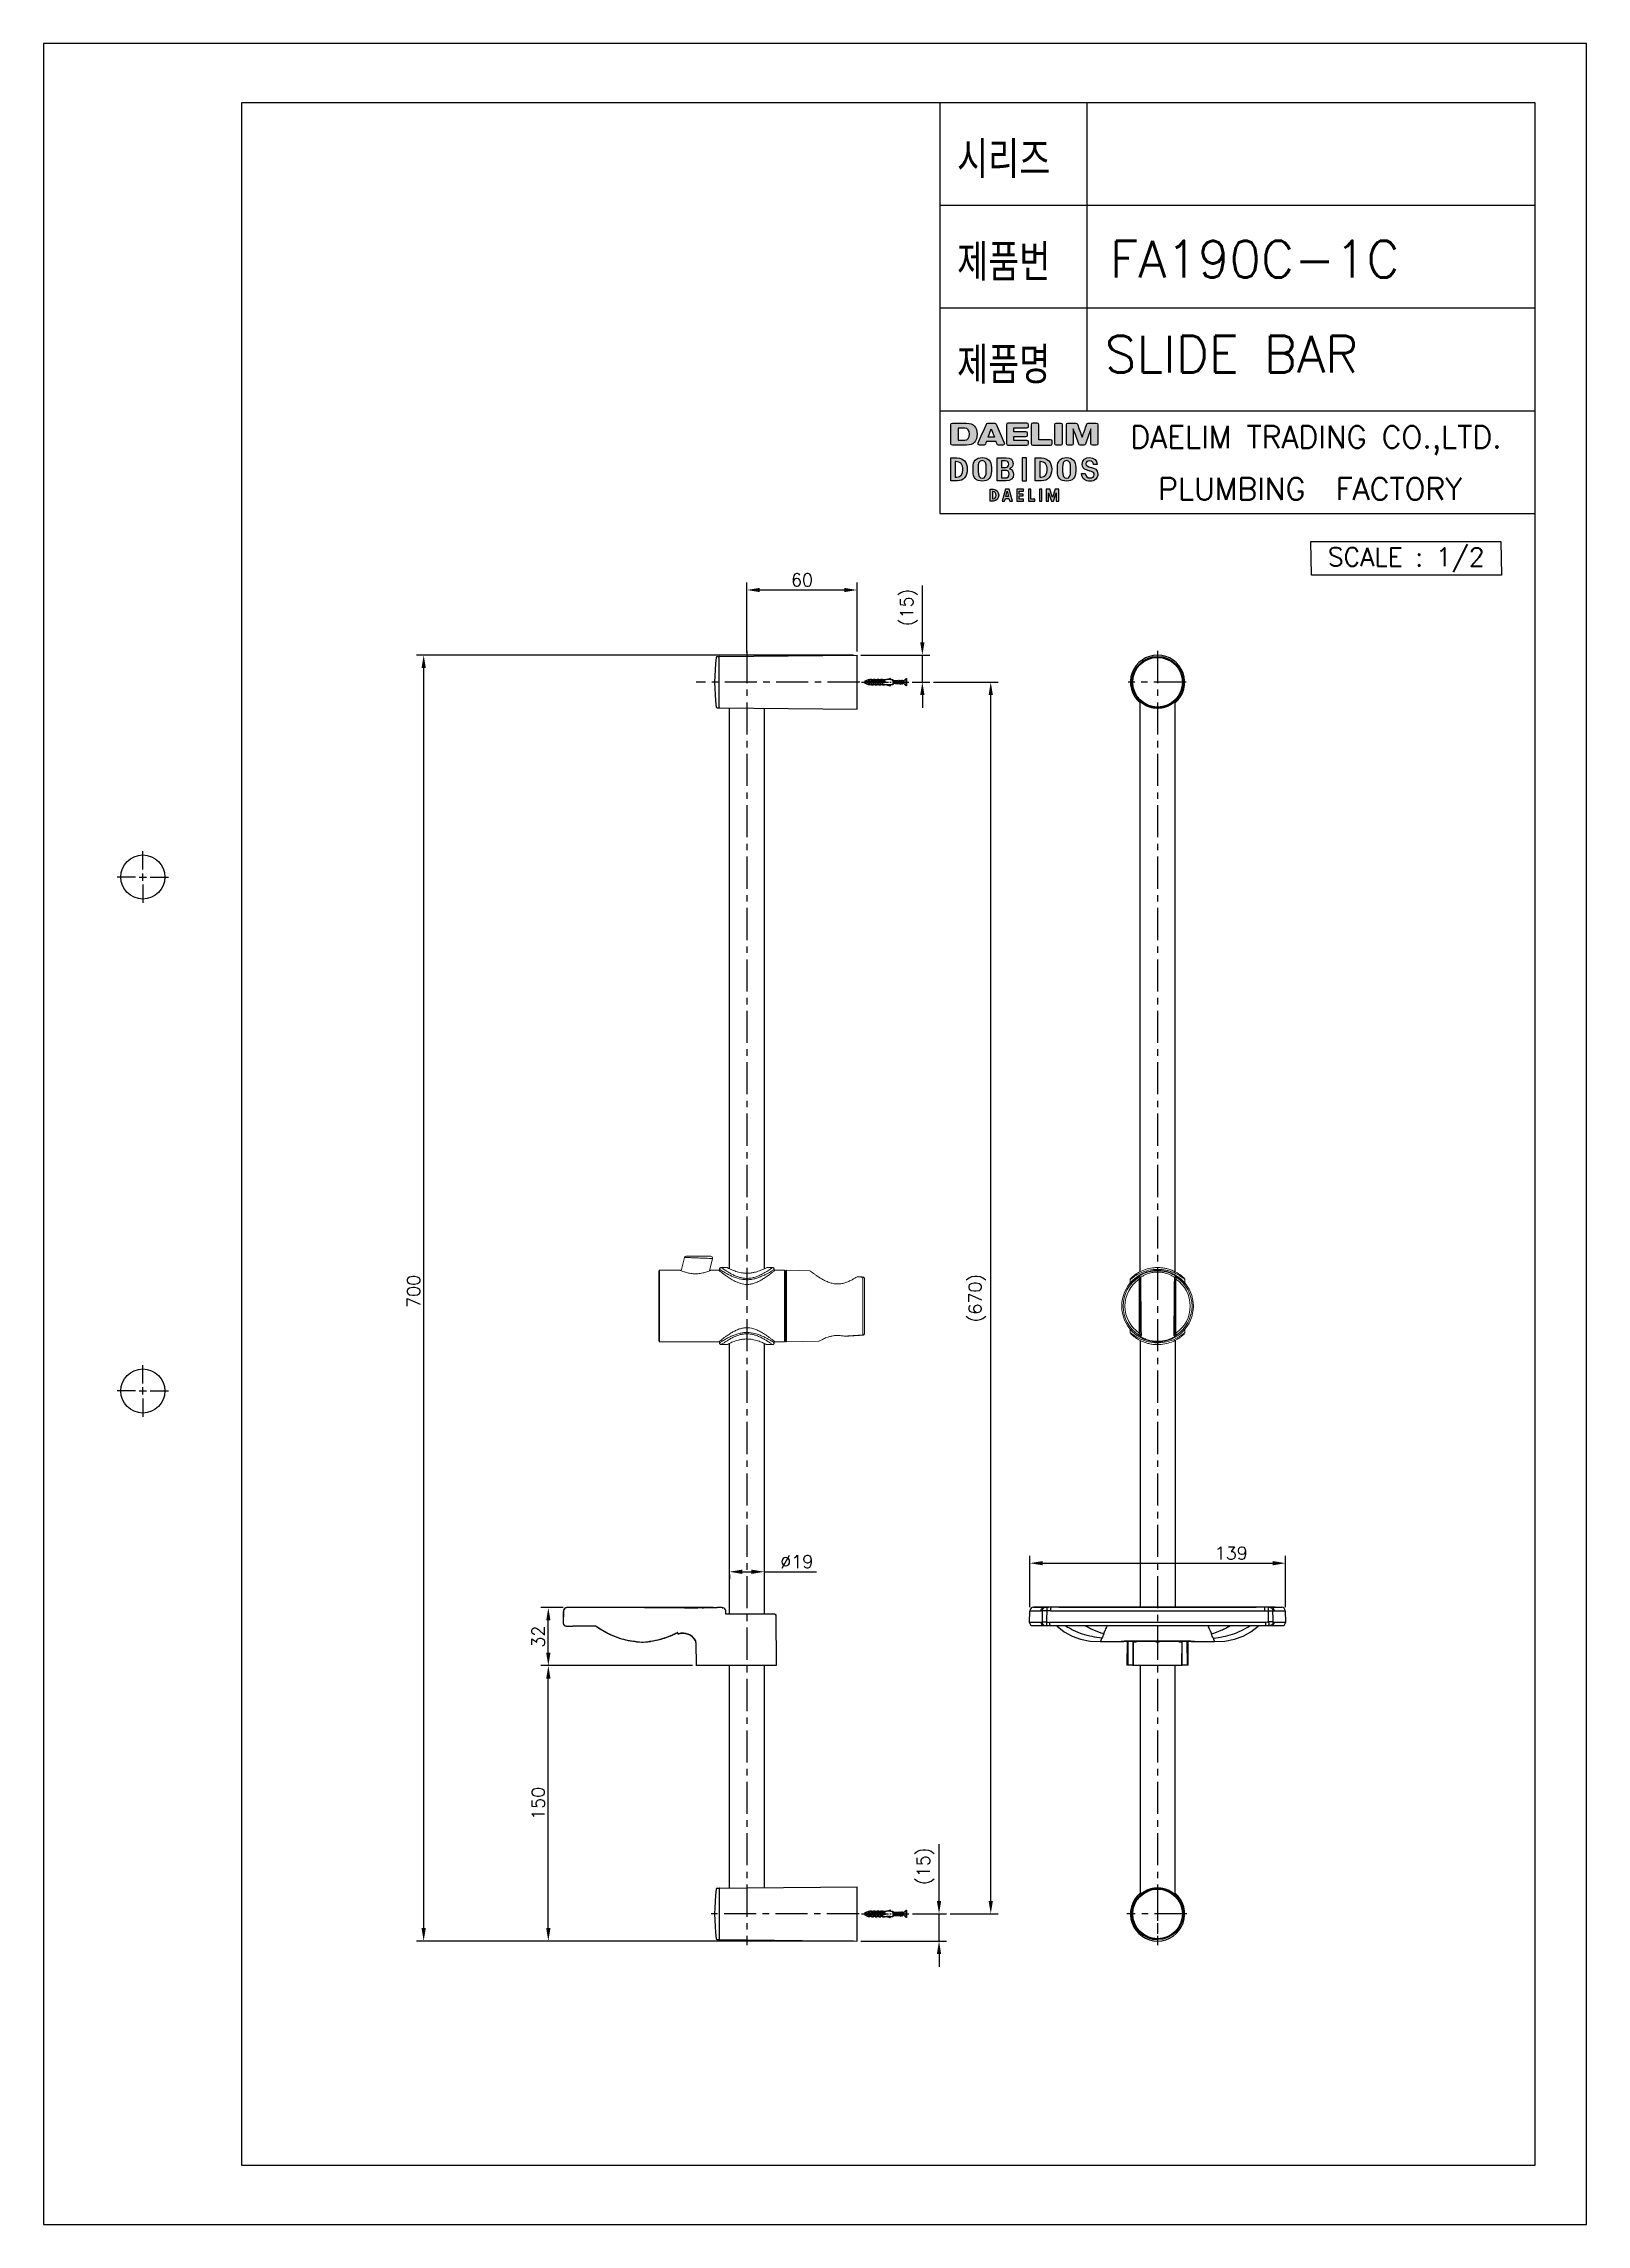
# Model space of a CAD drawing. Extents: x -5353 to -4933, y -5183 to -4589.
import ezdxf
from ezdxf.enums import TextEntityAlignment as Align

# ---------------------------------------------------------------- set-up
doc = ezdxf.new("R2010")
doc.units = 0
doc.header["$LTSCALE"] = 7
doc.linetypes.add('CENTER', pattern=[2, 1.25, -0.25, 0.25, -0.25])
doc.layers.get('0').update_dxf_attribs({"color": 2, "linetype": 'CONTINUOUS'})
doc.layers.get('Defpoints').update_dxf_attribs({"linetype": 'CONTINUOUS'})
for name, color, linetype in [('D', 2, 'CONTINUOUS'), ('DWG', 7, 'CONTINUOUS'), ('IGES_LEVEL_0_-_VISIBLE', 253, 'CONTINUOUS'), ('IGES_LEVEL_0_-_VISIBLETAN2', 253, 'CONTINUOUS'), ('PKE5012_DXF_CONTINUOUS_LINE', 7, 'CONTINUOUS'), ('PRC5007_DXF_AXIS', 7, 'CONTINUOUS'), ('PRC5007_DXF_CONTINUOUS_LINE', 7, 'CONTINUOUS'), ('PZE5061_DXF_AXIS', 7, 'CONTINUOUS'), ('PZE5061_DXF_CONTINUOUS_LINE', 7, 'CONTINUOUS'), ('PZE5062_DXF_AXIS', 7, 'CONTINUOUS'), ('PZE5062_DXF_CONTINUOUS_LINE', 7, 'CONTINUOUS'), ('TXT', 4, 'CONTINUOUS')]:
    doc.layers.add(name, color=color, linetype=linetype)
doc.styles.add('DD', font='romans', dxfattribs={"bigfont": 'GHS.shx'})
doc.styles.add('GHS', font='ROMANS.shx', dxfattribs={"bigfont": 'GHS.shx'})
doc.dimstyles.new('DWJ', dxfattribs={"dimscale": 0, "dimtxt": 3.5, "dimasz": 3.5, "dimexe": 2, "dimexo": 1, "dimgap": 1, "dimtad": 1, "dimdec": 4, "dimdsep": 46, "dimtxsty": 'DD', "dimcen": 3, "dimclrd": 2, "dimclre": 2, "dimclrt": 2, "dimadec": 3, "dimazin": 2, "dimtfac": 1, "dimtdec": 4, "dimtmove": 0, "dimatfit": 3, "dimfxl": 1, "dimtvp": 1, "dimtolj": 1, "dimtzin": 0, "dimlwd": -1, "dimlwe": -1, "dimarcsym": 0})

msp = doc.modelspace()

# ---------------------------------------------------------------- texts
at = {"color": 7, "style": 'GHS'}
for s, p in [('FA190C-1C', (-5062.38752, -4652.73351)), ('SLIDE BAR', (-5063.74391, -4678.59688))]:
    msp.add_text(s, height=10, dxfattribs=at).set_placement(p)
at = {"color": 7, "linetype": 'Continuous', "style": 'GHS'}
msp.add_text('PLUMBING  FACTORY', height=6, dxfattribs=at).set_placement((-5007.85169, -4710.29994), align=Align.MIDDLE)
at = {"color": 7, "style": 'GHS'}
msp.add_text('SCALE : 1/2', height=5, dxfattribs=at).set_placement((-4981.72169, -4729.1908), align=Align.MIDDLE)
at = {"layer": 'D', "style": 'GHS', "width": 0.8}
for s, p in [('시리즈', (-5103.98655, -4625.6245)), ('제품번', (-5103.98655, -4653.6245)), ('제품명', (-5103.98655, -4681.6245))]:
    msp.add_text(s, height=10, dxfattribs=at).set_placement(p)
at = {"layer": 'TXT', "linetype": 'Continuous', "style": 'GHS'}
msp.add_text('DAELIM TRADING CO.,LTD.', height=6, dxfattribs=at).set_placement((-5006.26699, -4697.084), align=Align.MIDDLE)

# ---------------------------------------------------------------- blocks, each defined once
blk = doc.blocks.new('BORDER')
for p, q in [((1, 1), (0, 1)), ((0, 1), (0, 0)), ((1, 0), (1, 1)), ((0, 0), (1, 0))]:
    blk.add_line(p, q)
blk = doc.blocks.new('*D1')
at = {"layer": 'Defpoints', "color": 0, "transparency": 16777216}
for p in [(-5014.57, -5002.92), (-5084.15, -5015.87), (-5014.57, -5015.87)]:
    blk.add_point(p, dxfattribs=at)
at = {"layer": 'DWG', "color": 2, "transparency": 16777216}
for p, q in [((-5084.15, -5014.87), (-5084.15, -5000.92)), ((-5014.57, -5014.87), (-5014.57, -5000.92)), ((-5080.65, -5002.92), (-5018.07, -5002.92))]:
    blk.add_line(p, q, dxfattribs=at)
for points in [[(-5080.65, -5002.34), (-5080.65, -5003.5), (-5084.15, -5002.92)], [(-5018.07, -5002.34), (-5018.07, -5003.5), (-5014.57, -5002.92)]]:
    blk.add_solid(points, dxfattribs=at)
at = {"layer": 'DWG', "color": 2, "transparency": 16777216, "insert": (-5029.36, -5000.17), "char_height": 3.5, "attachment_point": 5, "style": 'DD'}
blk.add_mtext('\\A1;139', dxfattribs=at)
blk = doc.blocks.new('*D2')
at = {"layer": 'Defpoints', "color": 0, "transparency": 16777216}
for p in [(-5165.96, -5005.04), (-5156.46, -5005.26), (-5156.46, -5006.93)]:
    blk.add_point(p, dxfattribs=at)
at = {"layer": 'DWG', "color": 2, "transparency": 16777216}
for p, q in [((-5165.96, -5006.04), (-5165.96, -5007.26)), ((-5162.46, -5005.26), (-5159.96, -5005.26)), ((-5156.46, -5005.93), (-5156.46, -5003.26)), ((-5156.46, -5005.26), (-5142.29, -5005.26))]:
    blk.add_line(p, q, dxfattribs=at)
for points in [[(-5162.46, -5004.67), (-5162.46, -5005.84), (-5165.96, -5005.26)], [(-5159.96, -5004.67), (-5159.96, -5005.84), (-5156.46, -5005.26)]]:
    blk.add_solid(points, dxfattribs=at)
at = {"layer": 'DWG', "color": 2, "transparency": 16777216, "insert": (-5147.62, -5002.51), "char_height": 3.5, "attachment_point": 5, "style": 'DD'}
blk.add_mtext('\\A1;%%C19', dxfattribs=at)
blk = doc.blocks.new('*D3')
at = {"layer": 'Defpoints', "color": 0, "transparency": 16777216}
for p in [(-5215.27, -5015.02), (-5210.23, -5015.02), (-5175.05, -5030.83)]:
    blk.add_point(p, dxfattribs=at)
at = {"layer": 'DWG', "color": 2, "transparency": 16777216}
for p, q in [((-5211.23, -5015.02), (-5217.27, -5015.02)), ((-5215.27, -5027.33), (-5215.27, -5018.52)), ((-5176.05, -5030.83), (-5217.27, -5030.83))]:
    blk.add_line(p, q, dxfattribs=at)
for points in [[(-5215.85, -5018.52), (-5214.69, -5018.52), (-5215.27, -5015.02)], [(-5215.85, -5027.33), (-5214.69, -5027.33), (-5215.27, -5030.83)]]:
    blk.add_solid(points, dxfattribs=at)
at = {"layer": 'DWG', "color": 2, "transparency": 16777216, "insert": (-5218.02, -5022.93), "char_height": 3.5, "attachment_point": 5, "rotation": 90, "style": 'DD'}
blk.add_mtext('\\A1;32', dxfattribs=at)
blk = doc.blocks.new('*D4')
at = {"layer": 'Defpoints', "color": 0, "transparency": 16777216}
for p in [(-5215.27, -5030.83), (-5175.05, -5030.83), (-5131.21, -5105.83)]:
    blk.add_point(p, dxfattribs=at)
at = {"layer": 'DWG', "color": 2, "transparency": 16777216}
for p, q in [((-5176.05, -5030.83), (-5217.27, -5030.83)), ((-5215.27, -5102.33), (-5215.27, -5034.33)), ((-5132.21, -5105.83), (-5217.27, -5105.83))]:
    blk.add_line(p, q, dxfattribs=at)
for points in [[(-5215.85, -5034.33), (-5214.69, -5034.33), (-5215.27, -5030.83)], [(-5215.85, -5102.33), (-5214.69, -5102.33), (-5215.27, -5105.83)]]:
    blk.add_solid(points, dxfattribs=at)
at = {"layer": 'DWG', "color": 2, "transparency": 16777216, "insert": (-5218.02, -5068.33), "char_height": 3.5, "attachment_point": 5, "rotation": 90, "style": 'DD'}
blk.add_mtext('\\A1;150', dxfattribs=at)
blk = doc.blocks.new('*D5')
at = {"layer": 'Defpoints', "color": 0, "transparency": 16777216}
for p in [(-5249.2, -4755.58), (-5131.21, -4755.58), (-5131.21, -5105.83)]:
    blk.add_point(p, dxfattribs=at)
at = {"layer": 'DWG', "color": 2, "transparency": 16777216}
for p, q in [((-5132.21, -4755.58), (-5251.2, -4755.58)), ((-5249.2, -5102.33), (-5249.2, -4759.08)), ((-5132.21, -5105.83), (-5251.2, -5105.83))]:
    blk.add_line(p, q, dxfattribs=at)
for points in [[(-5249.78, -4759.08), (-5248.62, -4759.08), (-5249.2, -4755.58)], [(-5249.78, -5102.33), (-5248.62, -5102.33), (-5249.2, -5105.83)]]:
    blk.add_solid(points, dxfattribs=at)
at = {"layer": 'DWG', "color": 2, "transparency": 16777216, "insert": (-5251.95, -4928.88), "char_height": 3.5, "attachment_point": 5, "rotation": 90, "style": 'DD'}
blk.add_mtext('\\A1;700', dxfattribs=at)
blk = doc.blocks.new('*D6')
at = {"layer": 'Defpoints', "color": 0, "transparency": 16777216}
for p in [(-5131.21, -4737.84), (-5161.21, -4755.87), (-5131.21, -4755.58)]:
    blk.add_point(p, dxfattribs=at)
at = {"layer": 'DWG', "color": 2, "transparency": 16777216}
for p, q in [((-5161.21, -4754.87), (-5161.21, -4735.84)), ((-5157.71, -4737.84), (-5134.71, -4737.84)), ((-5131.21, -4754.58), (-5131.21, -4735.84))]:
    blk.add_line(p, q, dxfattribs=at)
for points in [[(-5157.71, -4737.26), (-5157.71, -4738.42), (-5161.21, -4737.84)], [(-5134.71, -4737.26), (-5134.71, -4738.42), (-5131.21, -4737.84)]]:
    blk.add_solid(points, dxfattribs=at)
at = {"layer": 'DWG', "color": 2, "transparency": 16777216, "insert": (-5146.21, -4735.09), "char_height": 3.5, "attachment_point": 5, "style": 'DD'}
blk.add_mtext('\\A1;60', dxfattribs=at)
blk = doc.blocks.new('*D7')
at = {"layer": 'Defpoints', "color": 0, "transparency": 16777216}
for p in [(-5117.13, -5098.45), (-5108.9, -5098.45), (-5131.21, -5105.83)]:
    blk.add_point(p, dxfattribs=at)
at = {"layer": 'DWG', "color": 2, "transparency": 16777216}
for p, q in [((-5108.9, -5094.95), (-5108.9, -5079.45)), ((-5116.13, -5098.45), (-5106.9, -5098.45)), ((-5108.9, -5105.83), (-5108.9, -5098.45)), ((-5130.21, -5105.83), (-5106.9, -5105.83)), ((-5108.9, -5109.33), (-5108.9, -5112.83))]:
    blk.add_line(p, q, dxfattribs=at)
for points in [[(-5109.48, -5094.95), (-5108.32, -5094.95), (-5108.9, -5098.45)], [(-5109.48, -5109.33), (-5108.32, -5109.33), (-5108.9, -5105.83)]]:
    blk.add_solid(points, dxfattribs=at)
at = {"layer": 'DWG', "color": 2, "transparency": 16777216, "insert": (-5112.57, -5085.45), "char_height": 3.5, "attachment_point": 5, "rotation": 90, "style": 'DD'}
blk.add_mtext('\\A1;(15)', dxfattribs=at)
blk = doc.blocks.new('*D8')
at = {"layer": 'Defpoints', "color": 0, "transparency": 16777216}
for p in [(-5131.21, -4755.58), (-5113.44, -4755.58), (-5117.2, -4762.95)]:
    blk.add_point(p, dxfattribs=at)
at = {"layer": 'DWG', "color": 2, "transparency": 16777216}
for p, q in [((-5113.44, -4752.08), (-5113.44, -4736.58)), ((-5130.21, -4755.58), (-5111.44, -4755.58)), ((-5113.44, -4762.95), (-5113.44, -4755.58)), ((-5116.2, -4762.95), (-5111.44, -4762.95)), ((-5113.44, -4766.45), (-5113.44, -4769.95))]:
    blk.add_line(p, q, dxfattribs=at)
for points in [[(-5114.03, -4752.08), (-5112.86, -4752.08), (-5113.44, -4755.58)], [(-5114.03, -4766.45), (-5112.86, -4766.45), (-5113.44, -4762.95)]]:
    blk.add_solid(points, dxfattribs=at)
at = {"layer": 'DWG', "color": 2, "transparency": 16777216, "insert": (-5117.11, -4742.58), "char_height": 3.5, "attachment_point": 5, "rotation": 90, "style": 'DD'}
blk.add_mtext('\\A1;(15)', dxfattribs=at)
blk = doc.blocks.new('*D9')
at = {"layer": 'Defpoints', "color": 0, "transparency": 16777216}
for p in [(-5111.44, -4762.95), (-5094.82, -4762.95), (-5106.9, -5098.45)]:
    blk.add_point(p, dxfattribs=at)
at = {"layer": 'DWG', "color": 2, "transparency": 16777216}
for p, q in [((-5110.44, -4762.95), (-5092.82, -4762.95)), ((-5094.82, -5094.95), (-5094.82, -4766.45)), ((-5105.9, -5098.45), (-5092.82, -5098.45))]:
    blk.add_line(p, q, dxfattribs=at)
for points in [[(-5095.4, -4766.45), (-5094.24, -4766.45), (-5094.82, -4762.95)], [(-5095.4, -5094.95), (-5094.24, -5094.95), (-5094.82, -5098.45)]]:
    blk.add_solid(points, dxfattribs=at)
at = {"layer": 'DWG', "color": 2, "transparency": 16777216, "insert": (-5098.49, -4930.7), "char_height": 3.5, "attachment_point": 5, "rotation": 90, "style": 'DD'}
blk.add_mtext('\\A1;(670)', dxfattribs=at)

# ---------------------------------------------------------------- dimensions: what is measured, and where the dimension line sits
at = {"layer": 'DWG'}
dim = msp.add_linear_dim(base=(-5131.2079, -4737.84157), p1=(-5161.2079, -4755.87261), p2=(-5131.2079, -4755.57887), text='60', dimstyle='DWJ', override={"dimscale": 1}, dxfattribs=at)
dim.commit()
dim.dimension.update_dxf_attribs({"geometry": '*D6', "text_midpoint": (-5146.2079, -4735.09157)})
for base, p1, p2, text, picture, middle in [((-5113.44479, -4755.57887), (-5117.19991, -4762.95387), (-5131.2079, -4755.57887), '(15)', '*D8', (-5117.11145, -4742.57887)), ((-5094.81911, -4762.95387), (-5106.89984, -5098.45387), (-5111.44479, -4762.95387), '(670)', '*D9', (-5098.48578, -4930.70387)), ((-5215.27158, -5015.02323), (-5175.05437, -5030.82887), (-5210.22812, -5015.02323), '32', '*D3', (-5218.02158, -5022.92605)), ((-5215.27158, -5030.82887), (-5131.2079, -5105.82887), (-5175.05437, -5030.82887), '150', '*D4', (-5218.02158, -5068.32887)), ((-5108.89984, -5098.45387), (-5131.2079, -5105.82887), (-5117.13234, -5098.45387), '(15)', '*D7', (-5112.5665, -5085.45387))]:
    dim = msp.add_linear_dim(base=base, p1=p1, p2=p2, angle=90, text=text, dimstyle='DWJ', override={"dimscale": 1}, dxfattribs=at)
    dim.commit()
    dim.dimension.update_dxf_attribs({"geometry": picture, "text_midpoint": middle})
dim = msp.add_linear_dim(base=(-5249.20064, -4755.57887), p1=(-5131.2079, -5105.82887), p2=(-5131.2079, -4755.57887), angle=90, text='700', dimstyle='DWJ', override={"dimscale": 1}, dxfattribs=at)
dim.commit()
dim.dimension.update_dxf_attribs({"geometry": '*D5', "text_midpoint": (-5249.20064, -4928.88465), "dimtype": 128})
for base, p1, p2, text, picture, middle in [((-5156.4579, -5005.25611), (-5165.9579, -5005.04368), (-5156.4579, -5006.93402), '%%C19', '*D2', (-5147.62456, -5005.25611)), ((-5014.57418, -5002.91878), (-5084.15364, -5015.87002), (-5014.57418, -5015.87002), '139', '*D1', (-5029.3599, -5002.91878))]:
    dim = msp.add_linear_dim(base=base, p1=p1, p2=p2, text=text, dimstyle='DWJ', override={"dimscale": 1}, dxfattribs=at)
    dim.commit()
    dim.dimension.update_dxf_attribs({"geometry": picture, "text_midpoint": middle, "dimtype": 128})

# ---------------------------------------------------------------- hatches: boundary and pattern name
at = {"layer": 'D'}
h = msp.add_hatch(color=256, dxfattribs=at)
h.dxf.hatch_style = 1
h.paths.add_polyline_path([(-5095.52668, -4696.16666), (-5094.68109, -4693.936), (-5093.83659, -4696.16666)], flags=16)
edge = h.paths.add_edge_path()
edge.add_spline(control_points=[(-5075.77954, -4698.37083), (-5075.48646, -4698.37083), (-5075.36598, -4698.24926), (-5075.36598, -4697.95618), (-5075.36598, -4696.24763), (-5075.36598, -4694.53909), (-5075.36598, -4692.83055), (-5075.36598, -4692.53747), (-5075.48646, -4692.4159), (-5075.77954, -4692.4159), (-5076.18443, -4692.4159), (-5076.58931, -4692.4159), (-5076.99419, -4692.4159), (-5077.28727, -4692.4159), (-5077.40885, -4692.53747), (-5077.40885, -4692.83055), (-5077.40885, -4694.53909), (-5077.40885, -4696.24763), (-5077.40885, -4697.95618), (-5077.40885, -4698.24926), (-5077.28727, -4698.37083), (-5076.99419, -4698.37083), (-5076.58931, -4698.37083), (-5076.18443, -4698.37083), (-5075.77954, -4698.37083)], knot_values=[0, 0, 0, 0, 1, 1, 1, 2, 2, 2, 3, 3, 3, 4, 4, 4, 5, 5, 5, 6, 6, 6, 7, 7, 7, 8, 8, 8, 8], weights=[1, 1, 1, 1, 1, 1, 1, 1, 1, 1, 1, 1, 1, 1, 1, 1, 1, 1, 1, 1, 1, 1, 1, 1, 1], degree=3, periodic=0)
edge = h.paths.add_edge_path()
edge.add_spline(control_points=[(-5101.37991, -4692.41568), (-5102.67054, -4692.41568), (-5103.96118, -4692.41568), (-5105.25181, -4692.41568), (-5105.54489, -4692.41568), (-5105.66646, -4692.53725), (-5105.66646, -4692.83033), (-5105.66646, -4694.53924), (-5105.66646, -4696.24814), (-5105.66646, -4697.95705), (-5105.66646, -4698.25013), (-5105.54489, -4698.37061), (-5105.25181, -4698.37061), (-5103.96118, -4698.37061), (-5102.67054, -4698.37061), (-5101.37991, -4698.37061), (-5099.48575, -4698.37061), (-5098.52293, -4697.31119), (-5098.52293, -4695.39315), (-5098.52293, -4693.47511), (-5099.48575, -4692.41568), (-5101.37991, -4692.41568)], knot_values=[0, 0, 0, 0, 1, 1, 1, 2, 2, 2, 3, 3, 3, 4, 4, 4, 5, 5, 5, 6, 6, 6, 7, 7, 7, 7], weights=[1, 1, 1, 1, 1, 1, 1, 1, 1, 1, 1, 1, 1, 1, 1, 1, 1, 1, 1, 1, 1, 1], degree=3, periodic=0)
edge = h.paths.add_edge_path(flags=16)
edge.add_spline(control_points=[(-5101.91722, -4697.03222), (-5102.51098, -4697.03222), (-5103.10473, -4697.03222), (-5103.69849, -4697.03222), (-5103.69849, -4695.9395), (-5103.69849, -4694.84679), (-5103.69849, -4693.75407), (-5103.10473, -4693.75407), (-5102.51098, -4693.75407), (-5101.91722, -4693.75407), (-5101.07814, -4693.75407), (-5100.5734, -4694.38582), (-5100.5734, -4695.39315), (-5100.5734, -4696.40047), (-5101.07814, -4697.03222), (-5101.91722, -4697.03222)], knot_values=[0, 0, 0, 0, 1, 1, 1, 2, 2, 2, 3, 3, 3, 4, 4, 4, 5, 5, 5, 5], weights=[1, 1, 1, 1, 1, 1, 1, 1, 1, 1, 1, 1, 1, 1, 1, 1], degree=3, periodic=0)
edge = h.paths.add_edge_path()
edge.add_spline(control_points=[(-5091.12398, -4697.79053), (-5091.87079, -4696.08199), (-5092.6176, -4694.37236), (-5093.36441, -4692.66382), (-5093.44365, -4692.48471), (-5093.54785, -4692.41633), (-5093.74324, -4692.41633), (-5094.36847, -4692.41633), (-5094.99371, -4692.41633), (-5095.61895, -4692.41633), (-5095.81542, -4692.41633), (-5095.91962, -4692.48471), (-5095.99886, -4692.66382), (-5096.74567, -4694.37236), (-5097.49248, -4696.08199), (-5098.23821, -4697.79053), (-5098.35869, -4698.06408), (-5098.15788, -4698.37127), (-5097.85937, -4698.37127), (-5097.45558, -4698.37127), (-5097.05178, -4698.37127), (-5096.64798, -4698.37127), (-5096.44065, -4698.37127), (-5096.33428, -4698.29745), (-5096.26046, -4698.10315), (-5096.17363, -4697.8752), (-5096.08787, -4697.64617), (-5096.00103, -4697.41822), (-5095.12144, -4697.41822), (-5094.24184, -4697.41822), (-5093.36224, -4697.41822), (-5093.2754, -4697.64617), (-5093.18856, -4697.8752), (-5093.10281, -4698.10315), (-5093.02899, -4698.29745), (-5092.92262, -4698.37127), (-5092.71529, -4698.37127), (-5092.31149, -4698.37127), (-5091.90769, -4698.37127), (-5091.5039, -4698.37127), (-5091.20539, -4698.37127), (-5091.00458, -4698.06408), (-5091.12398, -4697.79053)], knot_values=[0, 0, 0, 0, 1, 1, 1, 2, 2, 2, 3, 3, 3, 4, 4, 4, 5, 5, 5, 6, 6, 6, 7, 7, 7, 8, 8, 8, 9, 9, 9, 10, 10, 10, 11, 11, 11, 12, 12, 12, 13, 13, 13, 14, 14, 14, 14], weights=[1, 1, 1, 1, 1, 1, 1, 1, 1, 1, 1, 1, 1, 1, 1, 1, 1, 1, 1, 1, 1, 1, 1, 1, 1, 1, 1, 1, 1, 1, 1, 1, 1, 1, 1, 1, 1, 1, 1, 1, 1, 1, 1], degree=3, periodic=0)
edge = h.paths.add_edge_path()
edge.add_spline(control_points=[(-5090.54705, -4692.83022), (-5090.54705, -4692.53714), (-5090.42547, -4692.41557), (-5090.13239, -4692.41557), (-5088.41589, -4692.41557), (-5086.69939, -4692.41557), (-5084.98288, -4692.41557), (-5084.6898, -4692.41557), (-5084.56823, -4692.53714), (-5084.56823, -4692.83022), (-5084.56823, -4692.98545), (-5084.56823, -4693.14067), (-5084.56823, -4693.29589), (-5084.56823, -4693.58897), (-5084.6898, -4693.71055), (-5084.98288, -4693.71055), (-5086.16569, -4693.71055), (-5087.3485, -4693.71055), (-5088.53131, -4693.71055), (-5088.53131, -4694.05428), (-5088.53131, -4694.39802), (-5088.53131, -4694.74175), (-5087.44366, -4694.74175), (-5086.35601, -4694.74175), (-5085.26836, -4694.74175), (-5084.97528, -4694.74175), (-5084.85371, -4694.86332), (-5084.85371, -4695.1564), (-5084.85371, -4695.31452), (-5084.85371, -4695.47264), (-5084.85371, -4695.63076), (-5084.85371, -4695.92384), (-5084.97528, -4696.04541), (-5085.26836, -4696.04541), (-5086.35601, -4696.04541), (-5087.44366, -4696.04541), (-5088.53131, -4696.04541), (-5088.53131, -4696.38915), (-5088.53131, -4696.73288), (-5088.53131, -4697.07662), (-5087.3485, -4697.07662), (-5086.16569, -4697.07662), (-5084.98288, -4697.07662), (-5084.6898, -4697.07662), (-5084.56823, -4697.19819), (-5084.56823, -4697.49018), (-5084.56823, -4697.64577), (-5084.56823, -4697.80135), (-5084.56823, -4697.95694), (-5084.56823, -4698.25002), (-5084.6898, -4698.37051), (-5084.98288, -4698.37051), (-5086.69939, -4698.37051), (-5088.41589, -4698.37051), (-5090.13239, -4698.37051), (-5090.42547, -4698.37051), (-5090.54705, -4698.25002), (-5090.54705, -4697.95694), (-5090.54705, -4696.24803), (-5090.54705, -4694.53913), (-5090.54705, -4692.83022)], knot_values=[0, 0, 0, 0, 1, 1, 1, 2, 2, 2, 3, 3, 3, 4, 4, 4, 5, 5, 5, 6, 6, 6, 7, 7, 7, 8, 8, 8, 9, 9, 9, 10, 10, 10, 11, 11, 11, 12, 12, 12, 13, 13, 13, 14, 14, 14, 15, 15, 15, 16, 16, 16, 17, 17, 17, 18, 18, 18, 19, 19, 19, 20, 20, 20, 20], weights=[1, 1, 1, 1, 1, 1, 1, 1, 1, 1, 1, 1, 1, 1, 1, 1, 1, 1, 1, 1, 1, 1, 1, 1, 1, 1, 1, 1, 1, 1, 1, 1, 1, 1, 1, 1, 1, 1, 1, 1, 1, 1, 1, 1, 1, 1, 1, 1, 1, 1, 1, 1, 1, 1, 1, 1, 1, 1, 1, 1, 1], degree=3, periodic=0)
edge = h.paths.add_edge_path()
edge.add_spline(control_points=[(-5083.37073, -4698.37083), (-5083.66381, -4698.37083), (-5083.7843, -4698.24926), (-5083.7843, -4697.95618), (-5083.7843, -4696.24763), (-5083.7843, -4694.53909), (-5083.7843, -4692.83055), (-5083.7843, -4692.53747), (-5083.66381, -4692.4159), (-5083.37073, -4692.4159), (-5082.9615, -4692.4159), (-5082.55228, -4692.4159), (-5082.14305, -4692.4159), (-5081.84997, -4692.4159), (-5081.7284, -4692.53747), (-5081.7284, -4692.83055), (-5081.7284, -4694.1921), (-5081.7284, -4695.55365), (-5081.7284, -4696.9152), (-5080.66282, -4696.9152), (-5079.59724, -4696.9152), (-5078.53167, -4696.9152), (-5078.23859, -4696.9152), (-5078.11701, -4697.03678), (-5078.11701, -4697.32986), (-5078.11701, -4697.53863), (-5078.11701, -4697.7474), (-5078.11701, -4697.95618), (-5078.11701, -4698.24926), (-5078.23859, -4698.37083), (-5078.53167, -4698.37083), (-5080.14469, -4698.37083), (-5081.75771, -4698.37083), (-5083.37073, -4698.37083)], knot_values=[0, 0, 0, 0, 1, 1, 1, 2, 2, 2, 3, 3, 3, 4, 4, 4, 5, 5, 5, 6, 6, 6, 7, 7, 7, 8, 8, 8, 9, 9, 9, 10, 10, 10, 11, 11, 11, 11], weights=[1, 1, 1, 1, 1, 1, 1, 1, 1, 1, 1, 1, 1, 1, 1, 1, 1, 1, 1, 1, 1, 1, 1, 1, 1, 1, 1, 1, 1, 1, 1, 1, 1, 1], degree=3, periodic=0)
edge = h.paths.add_edge_path()
edge.add_spline(control_points=[(-5069.94868, -4698.37083), (-5069.77753, -4698.37083), (-5069.60639, -4698.37083), (-5069.43525, -4698.37083), (-5069.22358, -4698.37083), (-5069.1172, -4698.29593), (-5069.04447, -4698.09729), (-5068.54841, -4696.71765), (-5068.05235, -4695.33909), (-5067.5552, -4693.95945), (-5067.5552, -4695.29169), (-5067.5552, -4696.62393), (-5067.5552, -4697.95618), (-5067.5552, -4698.24926), (-5067.43362, -4698.37083), (-5067.14163, -4698.37083), (-5066.78812, -4698.37083), (-5066.43462, -4698.37083), (-5066.08112, -4698.37083), (-5065.78804, -4698.37083), (-5065.66646, -4698.24926), (-5065.66646, -4697.95618), (-5065.66646, -4696.24763), (-5065.66646, -4694.53909), (-5065.66646, -4692.83055), (-5065.66646, -4692.53747), (-5065.78804, -4692.4159), (-5066.08112, -4692.4159), (-5066.81562, -4692.4159), (-5067.55013, -4692.4159), (-5068.28464, -4692.4159), (-5068.49522, -4692.4159), (-5068.60268, -4692.49079), (-5068.67432, -4692.68944), (-5069.09875, -4693.87044), (-5069.52425, -4695.05035), (-5069.94868, -4696.23135), (-5070.3731, -4695.05035), (-5070.79861, -4693.87044), (-5071.22411, -4692.68944), (-5071.29467, -4692.49079), (-5071.40213, -4692.4159), (-5071.6138, -4692.4159), (-5072.34831, -4692.4159), (-5073.08282, -4692.4159), (-5073.81732, -4692.4159), (-5074.1104, -4692.4159), (-5074.23198, -4692.53747), (-5074.23198, -4692.83055), (-5074.23198, -4694.53909), (-5074.23198, -4696.24763), (-5074.23198, -4697.95618), (-5074.23198, -4698.24926), (-5074.1104, -4698.37083), (-5073.81732, -4698.37083), (-5073.46382, -4698.37083), (-5073.11031, -4698.37083), (-5072.75681, -4698.37083), (-5072.46373, -4698.37083), (-5072.34216, -4698.24926), (-5072.34216, -4697.95618), (-5072.34216, -4696.62393), (-5072.34216, -4695.29169), (-5072.34216, -4693.95945), (-5071.84609, -4695.33909), (-5071.34894, -4696.71765), (-5070.85288, -4698.09729), (-5070.78124, -4698.29593), (-5070.67378, -4698.37083), (-5070.46319, -4698.37083), (-5070.29169, -4698.37083), (-5070.12018, -4698.37083), (-5069.94868, -4698.37083)], knot_values=[0, 0, 0, 0, 1, 1, 1, 2, 2, 2, 3, 3, 3, 4, 4, 4, 5, 5, 5, 6, 6, 6, 7, 7, 7, 8, 8, 8, 9, 9, 9, 10, 10, 10, 11, 11, 11, 12, 12, 12, 13, 13, 13, 14, 14, 14, 15, 15, 15, 16, 16, 16, 17, 17, 17, 18, 18, 18, 19, 19, 19, 20, 20, 20, 21, 21, 21, 22, 22, 22, 23, 23, 23, 24, 24, 24, 24], weights=[1, 1, 1, 1, 1, 1, 1, 1, 1, 1, 1, 1, 1, 1, 1, 1, 1, 1, 1, 1, 1, 1, 1, 1, 1, 1, 1, 1, 1, 1, 1, 1, 1, 1, 1, 1, 1, 1, 1, 1, 1, 1, 1, 1, 1, 1, 1, 1, 1, 1, 1, 1, 1, 1, 1, 1, 1, 1, 1, 1, 1, 1, 1, 1, 1, 1, 1, 1, 1, 1, 1, 1, 1], degree=3, periodic=0)
h = msp.add_hatch(color=256, dxfattribs=at)
h.dxf.hatch_style = 1
h.paths.add_polyline_path([(-5090.70589, -4712.40043), (-5090.33166, -4710.92215), (-5089.95518, -4712.40043)], flags=16)
h.paths.add_polyline_path([(-5090.80918, -4710.41528), (-5091.71624, -4713.61568), (-5091.03214, -4713.61568), (-5090.82894, -4712.90166), (-5089.85188, -4712.90166), (-5089.64925, -4713.61568), (-5088.92732, -4713.61568), (-5089.82818, -4710.41528)])
h.paths.add_polyline_path([(-5083.88243, -4710.41607), (-5084.5671, -4710.41607), (-5084.5671, -4713.6159), (-5082.78684, -4713.6159), (-5082.78684, -4713.09605), (-5083.88243, -4713.09605)])
h.paths.add_polyline_path([(-5087.05907, -4712.22127), (-5086.0013, -4712.22127), (-5086.0013, -4711.69634), (-5087.05963, -4711.69634), (-5087.05963, -4710.93208), (-5085.93865, -4710.93208), (-5085.93865, -4710.41279), (-5087.7443, -4710.41279), (-5087.7443, -4713.61658), (-5087.74092, -4713.61827), (-5085.89405, -4713.61827), (-5085.89405, -4713.09955), (-5087.05907, -4713.09955)])
h.paths.add_polyline_path([(-5081.57809, -4713.61568), (-5080.89342, -4713.61568), (-5080.89342, -4710.41584), (-5081.57809, -4710.41584)])
edge = h.paths.add_edge_path(flags=16)
edge.add_spline(control_points=[(-5104.46896, -4707.10436), (-5104.46896, -4705.69268), (-5104.46896, -4704.28101), (-5104.46896, -4702.86933), (-5104.4191, -4702.86933), (-5104.36924, -4702.86933), (-5104.31938, -4702.86933), (-5103.02624, -4702.86933), (-5102.39801, -4703.59069), (-5102.39801, -4705.07631), (-5102.39801, -4706.34631), (-5103.02624, -4707.10436), (-5104.08006, -4707.10436), (-5104.20969, -4707.10436), (-5104.33933, -4707.10436), (-5104.46896, -4707.10436)], knot_values=[0, 0, 0, 0, 1, 1, 1, 2, 2, 2, 3, 3, 3, 4, 4, 4, 5, 5, 5, 5], weights=[1, 1, 1, 1, 1, 1, 1, 1, 1, 1, 1, 1, 1, 1, 1, 1], degree=3, periodic=0)
edge = h.paths.add_edge_path()
edge.add_spline(control_points=[(-5105.66728, -4701.87591), (-5105.66728, -4703.94968), (-5105.66728, -4706.02345), (-5105.66728, -4708.09722), (-5105.09662, -4708.09722), (-5104.52597, -4708.09722), (-5103.95532, -4708.09722), (-5102.23037, -4708.09722), (-5101.19913, -4706.92092), (-5101.19913, -4704.951), (-5101.19913, -4703.02512), (-5102.24279, -4701.87591), (-5103.99144, -4701.87591), (-5104.55005, -4701.87591), (-5105.10867, -4701.87591), (-5105.66728, -4701.87591)], knot_values=[0, 0, 0, 0, 1, 1, 1, 2, 2, 2, 3, 3, 3, 4, 4, 4, 5, 5, 5, 5], weights=[1, 1, 1, 1, 1, 1, 1, 1, 1, 1, 1, 1, 1, 1, 1, 1], degree=3, periodic=0)
h.paths.add_polyline_path([(-5086.2658, -4708.0971), (-5085.06748, -4708.0971), (-5085.06748, -4701.8758), (-5086.2658, -4701.8758)])
edge = h.paths.add_edge_path()
edge.add_spline(control_points=[(-5068.93013, -4703.47137), (-5068.93013, -4702.97692), (-5068.56437, -4702.65744), (-5067.9971, -4702.65744), (-5067.28421, -4702.65744), (-5066.90264, -4702.97071), (-5066.83322, -4703.61417), (-5066.50659, -4703.61417), (-5066.17997, -4703.61417), (-5065.85334, -4703.61417), (-5065.89342, -4702.45706), (-5066.67122, -4701.76957), (-5067.95082, -4701.76957), (-5068.89175, -4701.76957), (-5069.90436, -4702.33571), (-5069.90436, -4703.57749), (-5069.90436, -4704.35247), (-5069.54086, -4704.85369), (-5068.76136, -4705.15341), (-5068.51978, -4705.24429), (-5068.27537, -4705.31485), (-5068.01629, -4705.39048), (-5067.89945, -4705.42378), (-5067.77923, -4705.45821), (-5067.65505, -4705.4966), (-5066.94441, -4705.70205), (-5066.64074, -4705.98145), (-5066.64074, -4706.43132), (-5066.64074, -4706.98504), (-5067.07931, -4707.3158), (-5067.81309, -4707.3158), (-5068.41987, -4707.3158), (-5069.06672, -4707.00649), (-5069.11188, -4706.14684), (-5069.43719, -4706.14684), (-5069.7625, -4706.14684), (-5070.0878, -4706.14684), (-5070.06127, -4707.66406), (-5068.87143, -4708.20424), (-5067.85091, -4708.20424), (-5066.50358, -4708.20424), (-5065.66707, -4707.46369), (-5065.66707, -4706.27101), (-5065.66707, -4704.97844), (-5066.62945, -4704.69509), (-5067.40161, -4704.46818), (-5068.57566, -4704.12951), (-5068.93013, -4704.02735), (-5068.93013, -4703.47137)], knot_values=[0, 0, 0, 0, 1, 1, 1, 2, 2, 2, 3, 3, 3, 4, 4, 4, 5, 5, 5, 6, 6, 6, 7, 7, 7, 8, 8, 8, 9, 9, 9, 10, 10, 10, 11, 11, 11, 12, 12, 12, 13, 13, 13, 14, 14, 14, 15, 15, 15, 16, 16, 16, 16], weights=[1, 1, 1, 1, 1, 1, 1, 1, 1, 1, 1, 1, 1, 1, 1, 1, 1, 1, 1, 1, 1, 1, 1, 1, 1, 1, 1, 1, 1, 1, 1, 1, 1, 1, 1, 1, 1, 1, 1, 1, 1, 1, 1, 1, 1, 1, 1, 1, 1], degree=3, periodic=0)
edge = h.paths.add_edge_path(flags=16)
edge.add_spline(control_points=[(-5091.85205, -4707.32483), (-5091.85205, -4706.63376), (-5091.85205, -4705.9427), (-5091.85205, -4705.25163), (-5091.54405, -4705.25163), (-5091.23605, -4705.25163), (-5090.92805, -4705.25163), (-5090.18073, -4705.25163), (-5089.80199, -4705.59989), (-5089.80199, -4706.28682), (-5089.80199, -4706.96528), (-5090.19935, -4707.32483), (-5090.95176, -4707.32483), (-5091.25186, -4707.32483), (-5091.55195, -4707.32483), (-5091.85205, -4707.32483)], knot_values=[0, 0, 0, 0, 1, 1, 1, 2, 2, 2, 3, 3, 3, 4, 4, 4, 5, 5, 5, 5], weights=[1, 1, 1, 1, 1, 1, 1, 1, 1, 1, 1, 1, 1, 1, 1, 1], degree=3, periodic=0)
edge = h.paths.add_edge_path(flags=16)
edge.add_spline(control_points=[(-5090.90152, -4702.66196), (-5090.2479, -4702.66196), (-5089.91657, -4702.96393), (-5089.91657, -4703.55886), (-5089.91657, -4704.13516), (-5090.27104, -4704.46536), (-5090.88798, -4704.46536), (-5091.20933, -4704.46536), (-5091.53069, -4704.46536), (-5091.85205, -4704.46536), (-5091.85205, -4703.86422), (-5091.85205, -4703.26309), (-5091.85205, -4702.66196), (-5091.53521, -4702.66196), (-5091.21836, -4702.66196), (-5090.90152, -4702.66196)], knot_values=[0, 0, 0, 0, 1, 1, 1, 2, 2, 2, 3, 3, 3, 4, 4, 4, 5, 5, 5, 5], weights=[1, 1, 1, 1, 1, 1, 1, 1, 1, 1, 1, 1, 1, 1, 1, 1], degree=3, periodic=0)
edge = h.paths.add_edge_path()
edge.add_spline(control_points=[(-5089.7145, -4704.81475), (-5088.97959, -4704.52575), (-5088.74986, -4704.18483), (-5088.74986, -4703.37993), (-5088.74986, -4702.33966), (-5089.33463, -4701.87625), (-5090.64809, -4701.87625), (-5091.44188, -4701.87625), (-5092.23568, -4701.87625), (-5093.02948, -4701.87625), (-5093.02948, -4703.95002), (-5093.02948, -4706.02379), (-5093.02948, -4708.09756), (-5092.25694, -4708.09756), (-5091.48441, -4708.09756), (-5090.71187, -4708.09756), (-5089.29399, -4708.09756), (-5088.63528, -4707.55061), (-5088.63528, -4706.37769), (-5088.63528, -4705.57167), (-5088.86614, -4705.03375), (-5089.7145, -4704.852), (-5089.7145, -4704.83958), (-5089.7145, -4704.82717), (-5089.7145, -4704.81475)], knot_values=[0, 0, 0, 0, 1, 1, 1, 2, 2, 2, 3, 3, 3, 4, 4, 4, 5, 5, 5, 6, 6, 6, 7, 7, 7, 8, 8, 8, 8], weights=[1, 1, 1, 1, 1, 1, 1, 1, 1, 1, 1, 1, 1, 1, 1, 1, 1, 1, 1, 1, 1, 1, 1, 1, 1], degree=3, periodic=0)
edge = h.paths.add_edge_path(flags=16)
edge.add_spline(control_points=[(-5081.50115, -4702.86933), (-5081.45111, -4702.86933), (-5081.40106, -4702.86933), (-5081.35101, -4702.86933), (-5080.05787, -4702.86933), (-5079.42964, -4703.59069), (-5079.42964, -4705.07631), (-5079.42964, -4706.34631), (-5080.059, -4707.10436), (-5081.11338, -4707.10436), (-5081.24264, -4707.10436), (-5081.37189, -4707.10436), (-5081.50115, -4707.10436), (-5081.50115, -4705.69268), (-5081.50115, -4704.28101), (-5081.50115, -4702.86933)], knot_values=[0, 0, 0, 0, 1, 1, 1, 2, 2, 2, 3, 3, 3, 4, 4, 4, 5, 5, 5, 5], weights=[1, 1, 1, 1, 1, 1, 1, 1, 1, 1, 1, 1, 1, 1, 1, 1], degree=3, periodic=0)
edge = h.paths.add_edge_path()
edge.add_spline(control_points=[(-5081.02363, -4701.87591), (-5081.58224, -4701.87591), (-5082.14086, -4701.87591), (-5082.69947, -4701.87591), (-5082.69947, -4703.94968), (-5082.69947, -4706.02345), (-5082.69947, -4708.09722), (-5082.12919, -4708.09722), (-5081.55891, -4708.09722), (-5080.98864, -4708.09722), (-5079.262, -4708.09722), (-5078.23189, -4706.92092), (-5078.23189, -4704.951), (-5078.23189, -4703.02512), (-5079.27611, -4701.87591), (-5081.02363, -4701.87591)], knot_values=[0, 0, 0, 0, 1, 1, 1, 2, 2, 2, 3, 3, 3, 4, 4, 4, 5, 5, 5, 5], weights=[1, 1, 1, 1, 1, 1, 1, 1, 1, 1, 1, 1, 1, 1, 1, 1], degree=3, periodic=0)
edge = h.paths.add_edge_path(flags=16)
edge.add_spline(control_points=[(-5074.1899, -4707.40041), (-5074.96714, -4707.35018), (-5075.28436, -4706.78742), (-5075.28436, -4705.45759), (-5075.28436, -4705.14357), (-5075.28436, -4704.82955), (-5075.28436, -4704.51554), (-5075.28436, -4703.38947), (-5075.09809, -4702.62747), (-5074.18877, -4702.57272), (-5074.18708, -4702.57272), (-5074.18539, -4702.57272), (-5074.18313, -4702.57215), (-5074.18087, -4702.57272), (-5074.17918, -4702.57272), (-5074.17749, -4702.57272), (-5073.26817, -4702.62747), (-5073.08303, -4703.38947), (-5073.08303, -4704.51554), (-5073.08303, -4704.82955), (-5073.08303, -4705.14357), (-5073.08303, -4705.45759), (-5073.08303, -4706.78742), (-5073.39968, -4707.35018), (-5074.1899, -4707.40041)], knot_values=[0, 0, 0, 0, 1, 1, 1, 2, 2, 2, 3, 3, 3, 4, 4, 4, 5, 5, 5, 6, 6, 6, 7, 7, 7, 8, 8, 8, 8], weights=[1, 1, 1, 1, 1, 1, 1, 1, 1, 1, 1, 1, 1, 1, 1, 1, 1, 1, 1, 1, 1, 1, 1, 1, 1], degree=3, periodic=0)
edge = h.paths.add_edge_path()
edge.add_spline(control_points=[(-5076.67685, -4704.51554), (-5076.67685, -4704.82955), (-5076.67685, -4705.14357), (-5076.67685, -4705.45759), (-5076.67685, -4707.29768), (-5075.88437, -4708.16523), (-5074.18313, -4708.18725), (-5072.48246, -4708.16523), (-5071.68998, -4707.29768), (-5071.68998, -4705.45759), (-5071.68998, -4705.14357), (-5071.68998, -4704.82955), (-5071.68998, -4704.51554), (-5071.68998, -4702.70028), (-5072.50617, -4701.8079), (-5074.182, -4701.78645), (-5075.86009, -4701.8079), (-5076.67685, -4702.70028), (-5076.67685, -4704.51554)], knot_values=[0, 0, 0, 0, 1, 1, 1, 2, 2, 2, 3, 3, 3, 4, 4, 4, 5, 5, 5, 6, 6, 6, 6], weights=[1, 1, 1, 1, 1, 1, 1, 1, 1, 1, 1, 1, 1, 1, 1, 1, 1, 1, 1], degree=3, periodic=0)
edge = h.paths.add_edge_path(flags=16)
edge.add_spline(control_points=[(-5097.15681, -4707.40041), (-5097.93461, -4707.35018), (-5098.25127, -4706.78742), (-5098.25127, -4705.45759), (-5098.25127, -4705.14357), (-5098.25127, -4704.82955), (-5098.25127, -4704.51554), (-5098.25127, -4703.38947), (-5098.065, -4702.62747), (-5097.15681, -4702.57272), (-5097.15455, -4702.57272), (-5097.15229, -4702.57272), (-5097.1506, -4702.57215), (-5097.14891, -4702.57272), (-5097.14665, -4702.57272), (-5097.14439, -4702.57272), (-5096.2362, -4702.62747), (-5096.04993, -4703.38947), (-5096.04993, -4704.51554), (-5096.04993, -4704.82955), (-5096.04993, -4705.14357), (-5096.04993, -4705.45759), (-5096.04993, -4706.78742), (-5096.36715, -4707.35018), (-5097.15681, -4707.40041)], knot_values=[0, 0, 0, 0, 1, 1, 1, 2, 2, 2, 3, 3, 3, 4, 4, 4, 5, 5, 5, 6, 6, 6, 7, 7, 7, 8, 8, 8, 8], weights=[1, 1, 1, 1, 1, 1, 1, 1, 1, 1, 1, 1, 1, 1, 1, 1, 1, 1, 1, 1, 1, 1, 1, 1, 1], degree=3, periodic=0)
edge = h.paths.add_edge_path()
edge.add_spline(control_points=[(-5097.14947, -4701.78645), (-5098.82813, -4701.8079), (-5099.64375, -4702.70028), (-5099.64375, -4704.51554), (-5099.64375, -4704.82955), (-5099.64375, -4705.14357), (-5099.64375, -4705.45759), (-5099.64375, -4707.29768), (-5098.85127, -4708.16523), (-5097.1506, -4708.18725), (-5095.45049, -4708.16523), (-5094.65745, -4707.29768), (-5094.65745, -4705.45759), (-5094.65745, -4705.14357), (-5094.65745, -4704.82955), (-5094.65745, -4704.51554), (-5094.65745, -4702.70028), (-5095.47364, -4701.8079), (-5097.14947, -4701.78645)], knot_values=[0, 0, 0, 0, 1, 1, 1, 2, 2, 2, 3, 3, 3, 4, 4, 4, 5, 5, 5, 6, 6, 6, 6], weights=[1, 1, 1, 1, 1, 1, 1, 1, 1, 1, 1, 1, 1, 1, 1, 1, 1, 1, 1], degree=3, periodic=0)
h.paths.add_polyline_path([(-5078.01695, -4712.61706), (-5078.76597, -4710.41629), (-5079.76108, -4710.41629), (-5079.76108, -4713.61613), (-5079.0956, -4713.61613), (-5079.0956, -4711.3719), (-5078.31046, -4713.61613), (-5077.76408, -4713.61613), (-5076.97894, -4711.3719), (-5076.97894, -4713.61613), (-5076.31402, -4713.61613), (-5076.31402, -4710.41629), (-5077.30857, -4710.41629)])
edge = h.paths.add_edge_path(flags=16)
edge.add_spline(control_points=[(-5094.3093, -4713.01996), (-5094.3093, -4712.34922), (-5094.3093, -4711.67847), (-5094.3093, -4711.00772), (-5094.276, -4711.00941), (-5094.24213, -4711.01111), (-5094.2077, -4711.0128), (-5093.64213, -4711.04046), (-5093.36668, -4711.38251), (-5093.36668, -4712.06041), (-5093.36668, -4712.67001), (-5093.65793, -4713.01996), (-5094.16537, -4713.01996), (-5094.21334, -4713.01996), (-5094.26132, -4713.01996), (-5094.3093, -4713.01996)], knot_values=[0, 0, 0, 0, 1, 1, 1, 2, 2, 2, 3, 3, 3, 4, 4, 4, 5, 5, 5, 5], weights=[1, 1, 1, 1, 1, 1, 1, 1, 1, 1, 1, 1, 1, 1, 1, 1], degree=3, periodic=0)
edge = h.paths.add_edge_path()
edge.add_spline(control_points=[(-5095.0205, -4710.41223), (-5095.0205, -4711.48091), (-5095.0205, -4712.54959), (-5095.0205, -4713.61827), (-5094.71457, -4713.61827), (-5094.40864, -4713.61827), (-5094.10271, -4713.61827), (-5093.21033, -4713.61827), (-5092.65661, -4712.99739), (-5092.65661, -4711.99775), (-5092.65661, -4711.02014), (-5093.21766, -4710.41223), (-5094.12078, -4710.41223), (-5094.42068, -4710.41223), (-5094.72059, -4710.41223), (-5095.0205, -4710.41223)], knot_values=[0, 0, 0, 0, 1, 1, 1, 2, 2, 2, 3, 3, 3, 4, 4, 4, 5, 5, 5, 5], weights=[1, 1, 1, 1, 1, 1, 1, 1, 1, 1, 1, 1, 1, 1, 1, 1], degree=3, periodic=0)

# ---------------------------------------------------------------- linework, layer by layer
at = {"color": 7}
for p, q in [((-5108.66728, -4605.0159), (-5108.66728, -4717.0159)), ((-5068.66728, -4605.0159), (-5068.66728, -4689.0159)), ((-5108.66728, -4633.0159), (-4946.66728, -4633.0159)), ((-5108.66728, -4661.0159), (-4946.66728, -4661.0159)), ((-5108.66728, -4689.0159), (-4946.66728, -4689.0159)), ((-5108.66728, -4717.0159), (-4946.66728, -4717.0159))]:
    msp.add_line(p, q, dxfattribs=at)
at = {"color": 1, "linetype": 'CENTER', "ltscale": 0.2}
for p, q in [((-5130.00711, -4762.95387), (-5117.13234, -4762.95387)), ((-5130.00711, -5098.45387), (-5117.13234, -5098.45387))]:
    msp.add_line(p, q, dxfattribs=at)
for p, q in [((-5325.66728, -4814.0159), (-5325.66728, -4809.0159)), ((-5327.66728, -4816.0159), (-5332.66728, -4816.0159)), ((-5326.66728, -4816.0159), (-5324.66728, -4816.0159)), ((-5325.66728, -4817.0159), (-5325.66728, -4815.0159)), ((-5323.66728, -4816.0159), (-5318.66728, -4816.0159)), ((-5325.66728, -4818.0159), (-5325.66728, -4823.0159)), ((-5325.66728, -4954.0159), (-5325.66728, -4949.0159)), ((-5327.66728, -4956.0159), (-5332.66728, -4956.0159)), ((-5326.66728, -4956.0159), (-5324.66728, -4956.0159)), ((-5325.66728, -4957.0159), (-5325.66728, -4955.0159)), ((-5325.66728, -4958.0159), (-5325.66728, -4963.0159)), ((-5323.66728, -4956.0159), (-5318.66728, -4956.0159))]:
    msp.add_line(p, q)
at = {"color": 7, "linetype": 'Continuous', "lineweight": 15}
for p, q in [((-5185.2079, -4932.89061), (-5185.2079, -4923.39061)), ((-5179.31693, -4923.14061), (-5184.9579, -4923.14061)), ((-5178.22707, -4919.63085), (-5179.08972, -4923.25402)), ((-5171.38578, -4923.278), (-5170.58841, -4919.92904)), ((-5168.84561, -4923.14061), (-5171.08192, -4923.14061)), ((-5168.6579, -4922.90514), (-5168.6579, -4923.2954)), ((-5166.56966, -4922.39061), (-5168.1381, -4922.39061)), ((-5154.27508, -4922.39061), (-5155.87424, -4922.39061)), ((-5153.7579, -4923.29533), (-5153.7579, -4922.90154)), ((-5150.9579, -4923.14061), (-5153.57036, -4923.14061)), ((-5150.7079, -4923.39061), (-5150.7079, -4932.89061)), ((-5150.6579, -4942.38621), (-5150.6579, -4923.39501)), ((-5144.04652, -4923.25601), (-5150.40353, -4923.14505)), ((-5129.64917, -4940.76571), (-5129.64917, -4925.01551)), ((-5129.63468, -4924.9787), (-5129.63705, -4924.97584)), ((-5129.1579, -4925.53652), (-5129.1579, -4940.2447)), ((-5056.85536, -4925.68754), (-5056.85536, -4926.60094)), ((-5054.38849, -4925.53652), (-5054.1391, -4925.53652)), ((-5054.38849, -4940.2447), (-5054.38849, -4925.53652)), ((-5054.1391, -4925.53652), (-5054.1391, -4940.2447)), ((-5053.98048, -4925.26643), (-5053.99531, -4925.1075)), ((-5044.81541, -4925.1075), (-5044.83025, -4925.26643)), ((-5044.67163, -4925.53652), (-5044.42224, -4925.53652)), ((-5044.67163, -4940.2447), (-5044.67163, -4925.53652)), ((-5044.42224, -4925.53652), (-5044.42224, -4940.2447)), ((-5041.98454, -4925.53377), (-5042.00551, -4925.48611)), ((-5041.95536, -4926.60094), (-5041.95536, -4925.70051)), ((-5185.2079, -4942.39061), (-5185.2079, -4932.89061)), ((-5150.7079, -4932.89061), (-5150.7079, -4942.39061)), ((-5134.48579, -4941.1087), (-5134.72996, -4941.09378)), ((-5056.85536, -4939.18029), (-5056.85536, -4940.09368)), ((-5054.38849, -4940.2447), (-5054.1391, -4940.2447)), ((-5044.67163, -4940.2447), (-5044.42224, -4940.2447)), ((-5041.95536, -4940.08071), (-5041.95536, -4939.18029)), ((-5041.63899, -4938.78521), (-5041.63899, -4938.78521)), ((-5184.9579, -4942.64061), (-5168.84544, -4942.64061)), ((-5168.6579, -4942.4859), (-5168.6579, -4942.87969)), ((-5168.14071, -4943.39061), (-5166.54155, -4943.39061)), ((-5155.84613, -4943.39061), (-5154.27769, -4943.39061)), ((-5153.7579, -4942.87608), (-5153.7579, -4942.48582)), ((-5153.57018, -4942.64061), (-5150.9579, -4942.64061)), ((-5150.40353, -4942.63617), (-5141.56308, -4942.48186))]:
    msp.add_line(p, q, dxfattribs=at)
at = {"color": 8, "linetype": 'Continuous', "lineweight": 15}
for p, q in [((-5184.9579, -4923.14061), (-5184.9579, -4932.89061)), ((-5150.9579, -4932.89061), (-5150.9579, -4923.14061)), ((-5150.40353, -4923.14505), (-5150.40353, -4942.63617)), ((-5184.9579, -4932.89061), (-5184.9579, -4942.64061)), ((-5150.9579, -4942.64061), (-5150.9579, -4932.89061))]:
    msp.add_line(p, q, dxfattribs=at)
at = {"color": 7, "linetype": 'Continuous'}
for p, q in [((-5211.17721, -5015.97001), (-5211.26012, -5019.13871)), ((-5204.74313, -5014.97887), (-5207.70749, -5014.98629)), ((-5174.09613, -5014.97887), (-5204.73685, -5014.97887)), ((-5173.39639, -5015.05399), (-5174.47973, -5015.05359)), ((-5171.81525, -5014.97887), (-5174.08851, -5014.97887)), ((-5170.41877, -5014.97887), (-5169.34606, -5014.98862)), ((-5167.91956, -5015.03322), (-5167.97059, -5015.03095)), ((-5153.5772, -5016.82887), (-5166.92625, -5016.82887)), ((-5153.32721, -5017.07669), (-5153.2072, -5030.82887)), ((-5084.23655, -5019.03871), (-5084.15364, -5015.87002)), ((-5081.13853, -5019.03871), (-5084.23655, -5019.03871)), ((-5084.15364, -5015.87002), (-5081.13079, -5015.87002)), ((-5083.20454, -5014.92323), (-5081.41551, -5014.87887)), ((-5080.23122, -5014.92323), (-5083.20454, -5014.92323)), ((-5081.4154, -5014.87887), (-5079.14016, -5014.87887)), ((-5078.55145, -5015.87001), (-5079.56242, -5015.87939)), ((-5076.27125, -5014.87887), (-5079.13749, -5014.87903)), ((-5019.99298, -5019.03871), (-5078.81771, -5019.03871)), ((-5078.55145, -5015.87001), (-5020.25522, -5015.87001)), ((-5020.36811, -5014.92323), (-5078.44262, -5014.92323)), ((-5076.2681, -5014.87887), (-5022.54262, -5014.87887)), ((-5019.6732, -5014.87887), (-5022.53948, -5014.87883)), ((-5020.25522, -5015.87001), (-5019.24831, -5015.87939)), ((-5017.39533, -5014.87887), (-5019.67057, -5014.87887)), ((-5018.5795, -5014.92323), (-5015.60619, -5014.92323)), ((-5018.00751, -5015.87932), (-5017.67994, -5015.87001)), ((-5017.67994, -5015.87001), (-5014.65709, -5015.87002)), ((-5014.57418, -5019.03871), (-5017.67219, -5019.03871)), ((-5017.39522, -5014.87887), (-5015.60619, -5014.92323)), ((-5014.65709, -5015.87002), (-5014.57418, -5019.03871)), ((-5210.37023, -5020.02887), (-5208.73863, -5020.02887)), ((-5208.73893, -5020.02888), (-5208.56088, -5020.02886)), ((-5202.43244, -5020.02887), (-5208.56088, -5020.02887)), ((-5191.37682, -5024.31923), (-5191.47418, -5024.31006)), ((-5187.71782, -5024.26387), (-5187.76591, -5024.26916)), ((-5180.05393, -5022.00289), (-5180.05393, -5021.83119)), ((-5175.08181, -5024.54008), (-5175.05437, -5030.82887)), ((-5083.34666, -5019.92887), (-5015.46407, -5019.92887)), ((-5079.67405, -5019.92888), (-5079.6553, -5019.92888)), ((-5079.51022, -5019.92886), (-5079.2815, -5019.92888)), ((-5064.90296, -5024.29098), (-5059.42347, -5024.28524)), ((-5059.42349, -5024.28522), (-5059.35392, -5024.27715)), ((-5059.42348, -5024.28522), (-5059.39603, -5024.28368)), ((-5059.39603, -5024.28368), (-5059.175, -5024.25972)), ((-5059.39603, -5024.28368), (-5059.33933, -5024.27716)), ((-5058.16901, -5024.18508), (-5058.14608, -5024.18408)), ((-5057.72315, -5024.17278), (-5057.78036, -5030.72887)), ((-5057.43036, -5030.72887), (-5057.37313, -5024.17093)), ((-5057.3678, -5024.1676), (-5049.40535, -5024.1686)), ((-5057.3678, -5024.16915), (-5057.3678, -5024.1676)), ((-5049.40535, -5024.17015), (-5057.3678, -5024.16915)), ((-5056.12289, -5024.17092), (-5056.09384, -5030.82887)), ((-5055.94384, -5030.82887), (-5055.97307, -5024.17091)), ((-5055.30357, -5024.44008), (-5055.97172, -5024.44008)), ((-5049.05357, -5024.44008), (-5049.75716, -5024.44008)), ((-5049.40536, -5019.93086), (-5049.40536, -5024.16859)), ((-5041.44293, -5024.16761), (-5049.40535, -5024.16861)), ((-5049.40535, -5024.17015), (-5041.44293, -5024.16915)), ((-5042.83901, -5024.44008), (-5043.50716, -5024.44008)), ((-5042.83766, -5024.17091), (-5042.86689, -5030.82887)), ((-5042.71689, -5030.82887), (-5042.68784, -5024.17092)), ((-5041.44293, -5024.16915), (-5041.44293, -5024.16761)), ((-5041.43759, -5024.17093), (-5041.38036, -5030.72887)), ((-5041.03036, -5030.72887), (-5041.08756, -5024.1747)), ((-5040.64414, -5024.18495), (-5040.6628, -5024.18414)), ((-5039.63573, -5024.25972), (-5039.4147, -5024.28368)), ((-5039.47139, -5024.27716), (-5039.4147, -5024.28368)), ((-5039.38725, -5024.28524), (-5039.46063, -5024.27673)), ((-5039.4147, -5024.28368), (-5039.38726, -5024.28522)), ((-5039.3873, -5024.28524), (-5033.90777, -5024.29098)), ((-5020.09323, -5019.92888), (-5020.00448, -5019.92888)), ((-5019.30042, -5019.92886), (-5019.30049, -5019.92886)), ((-5019.15501, -5019.92888), (-5019.13671, -5019.92888)), ((-5018.86807, -5019.92887), (-5018.8686, -5019.92887)), ((-5018.51454, -5019.92887), (-5018.51506, -5019.92887)), ((-5153.2072, -5030.82887), (-5175.05437, -5030.82887)), ((-5056.09428, -5030.72887), (-5057.78036, -5030.72887)), ((-5042.71689, -5030.82887), (-5056.09384, -5030.82887)), ((-5041.03036, -5030.72887), (-5042.71645, -5030.72887))]:
    msp.add_line(p, q, dxfattribs=at)
msp.add_lwpolyline([(-5007.69382, -4724.65467), (-4955.94165, -4724.65467), (-4955.76498, -4733.76702), (-5007.51715, -4733.76702)], close=True)
at = {"color": 8, "linetype": 'Continuous', "lineweight": 15, "flags": 128}
for points in [[(-5129.64917, -4925.01551), (-5129.64309, -4924.98727), (-5129.63776, -4924.976), (-5129.63703, -4924.97584)], [(-5129.64917, -4940.76571), (-5129.64309, -4940.79395), (-5129.63776, -4940.80522), (-5129.63703, -4940.80538)], [(-5056.8408, -4940.09381), (-5056.82581, -4940.10726), (-5056.41716, -4940.45451), (-5055.90877, -4940.83997), (-5055.2145, -4941.29487), (-5054.36712, -4941.75485), (-5053.34599, -4942.19039), (-5052.3685, -4942.50096), (-5051.27784, -4942.73686), (-5050.15015, -4942.86645), (-5048.95734, -4942.88187), (-5047.93691, -4942.79634), (-5046.92874, -4942.62005), (-5045.10962, -4942.05251), (-5044.23236, -4941.64912), (-5043.46557, -4941.21502), (-5042.76759, -4940.74272), (-5042.25576, -4940.3414), (-5041.95914, -4940.08411), (-5041.95536, -4940.08071), (-5041.95536, -4940.08071)]]:
    msp.add_lwpolyline(points, dxfattribs=at)
at = {"color": 7, "linetype": 'Continuous'}
for points in [[(-5166.96375, -5015.98135), (-5166.97632, -5015.86634), (-5167.0572, -5015.60743), (-5167.2048, -5015.37963), (-5167.40822, -5015.19993), (-5167.65242, -5015.08157), (-5167.91956, -5015.03322)], [(-5166.92625, -5016.82887), (-5166.93572, -5016.58837), (-5166.95231, -5016.21389), (-5166.96375, -5015.98132)], [(-5076.94177, -5019.92887), (-5076.77652, -5020.09873), (-5074.8067, -5021.64386), (-5072.68335, -5022.82063), (-5070.34742, -5023.6507), (-5067.73579, -5024.13953), (-5064.90321, -5024.2913)], [(-5059.17757, -5024.2609), (-5058.91518, -5024.23671), (-5058.56844, -5024.21054), (-5058.15708, -5024.18808), (-5057.70451, -5024.17412), (-5057.36773, -5024.17101)], [(-5059.175, -5024.25972), (-5058.91127, -5024.23504), (-5058.56317, -5024.2085), (-5058.15023, -5024.18584), (-5057.69558, -5024.17194), (-5057.36781, -5024.16905)], [(-5041.443, -5024.17101), (-5041.10623, -5024.17412), (-5040.65365, -5024.18808), (-5040.24229, -5024.21054), (-5039.89555, -5024.23671), (-5039.63315, -5024.2609)], [(-5041.44293, -5024.16905), (-5041.11515, -5024.17194), (-5040.6605, -5024.18584), (-5040.24756, -5024.2085), (-5039.89946, -5024.23504), (-5039.63573, -5024.25972)], [(-5033.90752, -5024.2913), (-5031.07493, -5024.13953), (-5028.46331, -5023.6507), (-5026.12738, -5022.82063), (-5024.00403, -5021.64386), (-5022.03421, -5020.09873), (-5021.86896, -5019.92887)]]:
    msp.add_lwpolyline(points, dxfattribs=at)
for centre in [(-5325.66728, -4816.0159), (-5325.66728, -4956.0159)]:
    msp.add_circle(centre, 6)
at = {"color": 7, "linetype": 'Continuous', "lineweight": 15}
for radius in [9.75, 9.7456, 9.74556]:
    msp.add_circle((-5049.40536, -4932.89061), radius, dxfattribs=at)
for centre, radius, start, end in [((-5184.9579, -4923.39061), 0.25, 90, 180), ((-5177.74066, -4919.74666), 0.5, 89.46242802, 166.60805558), ((-5177.74066, -4919.74666), 0.5, 77.40693943, 89.46242802), ((-5171.07481, -4919.81323), 0.5, 89.41870324, 101.41732806), ((-5171.07481, -4919.81323), 0.5, 346.58525106, 89.4186898), ((-5150.9579, -4923.39061), 0.25, 0, 90), ((-5150.4079, -4923.39501), 0.25, 89, 180), ((-5049.40536, -4932.89061), 9.38329, 122.9370741, 237.0629259), ((-5049.40536, -4932.89061), 8.88337, 124.12155157, 235.87844843), ((-5054.37222, -4925.22627), 0.25029, 0.22333045, 122.64251635), ((-5044.43851, -4925.22627), 0.25029, 57.35748365, 179.77666955), ((-5049.40536, -4932.89061), 8.88337, 304.12155157, 55.87844843), ((-5049.40536, -4932.89061), 9.38329, 302.9370741, 57.0629259), ((-5054.37222, -4940.55495), 0.25029, 237.35748365, 359.77666955), ((-5044.43851, -4940.55495), 0.25029, 180.22333045, 302.64251635), ((-5184.9579, -4942.39061), 0.25, 180, 270), ((-5150.9579, -4942.39061), 0.25, 270, 0), ((-5150.4079, -4942.38621), 0.25, 180, 271)]:
    msp.add_arc(centre, radius, start, end, dxfattribs=at)
at = {"color": 7, "linetype": 'Continuous'}
for centre, radius, start, end in [((-5149.93687, -5019.15782), 61.32325, 177.02021446, 179.98214063), ((-5210.37023, -5019.13898), 0.88989, 179.98214063, 270), ((-5210.17856, -5016.022), 1, 92.84044739, 177.02021446), ((-5208.43912, -5051.0801), 36.10122, 88.83874743, 92.84044739), ((-5179.09102, -5096.04057), 80.99633, 89.33976395, 89.93387101), ((-5173.95642, -5139.87381), 124.89485, 90.06058683, 91.9276962), ((-5171.79174, -5065.10283), 50.12443, 92.60268493, 93.16705988), ((-5171.8035, -5064.84088), 49.86222, 91.83270366, 92.60285079), ((-5171.81755, -5064.35872), 49.37985, 90.00159683, 91.83430626), ((-5170.41875, -5074.03152), 59.05265, 90.00002407, 92.89028625), ((-5170.40698, -5071.8279), 56.84918, 87.54372264, 88.93079966), ((-5167.99707, -5015.66679), 0.63639, 83.14118187, 87.61530647), ((-5153.5772, -5017.07887), 0.25, 0.5, 90), ((-5083.34666, -5019.03898), 0.88989, 179.98214055, 270), ((-5083.15499, -5015.922), 1, 92.84032674, 177.02021511), ((-4996.82893, -5019.06515), 84.0347, 177.82735234, 179.92120357), ((-5079.77595, -5018.87326), 1.09025, 184.01422786, 186.82940076), ((-5079.14692, -5028.18884), 13.30981, 89.95940028, 94.67291047), ((-5076.66422, -5019.58585), 3.0251, 167.87045475, 168.9322536), ((-4994.67685, -5019.05675), 84.94501, 177.85635895, 179.92814357), ((-5078.47411, -5070.59007), 55.66686, 89.96767302, 91.0251591), ((-5076.27533, -5067.81964), 52.94081, 89.99579843, 92.34625394), ((-5022.5354, -5067.81964), 52.94081, 87.65374607, 90.00420157), ((-5020.3376, -5070.70391), 55.78071, 88.97588088, 90.03125453), ((-5019.66381, -5028.18884), 13.30981, 85.32708958, 90.04059971), ((-5104.1339, -5019.05678), 84.94503, 0.07186986, 2.14366184), ((-5022.14429, -5019.58512), 3.02279, 11.06229702, 12.12443362), ((-5101.9818, -5019.06515), 84.0347, 0.0787998, 2.17265188), ((-5019.03536, -5018.8732), 1.09083, 353.1711083, 355.98474909), ((-5015.65574, -5015.922), 1, 2.97978489, 87.15967326), ((-5015.46407, -5019.03898), 0.88989, 270, 0.01785945), ((-5189.78725, -5007.0438), 17.34794, 264.742851, 266.08600333), ((-5189.80511, -5007.30292), 17.08821, 266.08642628, 273.22299781), ((-5189.81951, -5007.08945), 17.30215, 273.23087503, 274.44499569), ((-5189.82972, -5006.96049), 17.43151, 274.4455976, 276.3018781), ((-5189.83697, -5006.89166), 17.50073, 276.30075115, 276.5474541), ((-5189.82313, -5005.34756), 19.03311, 276.35065589, 277.28574061), ((-5179.90393, -5022.00289), 0.15, 180, 288.09292202), ((-5178.65393, -5025.82887), 3.875, 26.53585656, 108.09292202), ((-5176.0818, -5024.54444), 1, 0.25, 26.53585656), ((-5016.24405, -5042.31278), 51.88943, 157.16903188, 158.58324912), ((-5057.3926, -5041.8469), 17.67888, 92.5171107, 96.36961806), ((-5057.37891, -5041.99219), 17.82463, 91.08115266, 92.46677037), ((-5057.36955, -5042.44187), 18.27441, 90.87878975, 91.08388615), ((-5057.3714, -5042.26222), 18.09476, 89.98860562, 90.88166638), ((-5094.25931, -5024.09265), 38.95729, 359.48901312, 359.88572484), ((-5015.42355, -5024.11761), 34.33512, 180.08761435, 180.53811844), ((-5082.02006, -5024.12852), 32.96796, 359.45851648, 359.92770251), ((-5009.1297, -5024.11693), 34.37898, 180.08903049, 180.53857332), ((-5041.44401, -5042.77493), 18.60744, 89.11885072, 89.9966436), ((-5041.44116, -5042.60395), 18.43644, 88.9306941, 89.11952946), ((-5041.42467, -5041.80774), 17.64006, 87.52461913, 88.93599268), ((-5041.41974, -5041.86309), 17.69514, 83.64350632, 87.48786189), ((-5087.29092, -5044.23339), 56.98881, 21.48002601, 22.76769278)]:
    msp.add_arc(centre, radius, start, end, dxfattribs=at)
at = {"color": 7, "linetype": 'Continuous', "lineweight": 15}
for centre, start_param, end_param in [((-5046.39463, -4932.89061), 2.328265909, 2.344138218), ((-5052.41609, -4932.89061), 0.797454436, 0.813326745), ((-5046.39463, -4932.89061), 3.939047089, 3.977053858), ((-5052.41609, -4932.89061), 5.447724103, 5.485730872)]:
    msp.add_ellipse(centre, major_axis=(11.06221, 0), ratio=0.968344115, start_param=start_param, end_param=end_param, dxfattribs=at)
for points, knots in [([(-5171.08192, -4923.15099), (-5171.07407, -4923.1476), (-5171.00359, -4923.11717), (-5171.27615, -4923.23728), (-5171.88668, -4923.48361), (-5172.90461, -4923.81777), (-5174.20384, -4924.07819), (-5175.23899, -4924.1127), (-5176.20796, -4924.05396), (-5177.14801, -4923.90804), (-5178.26228, -4923.58202), (-5179.03187, -4923.28457), (-5179.39111, -4923.12617), (-5179.32906, -4923.15316), (-5179.31693, -4923.15844)], [0, 0, 0, 0, 0.0124321856, 0.1115900872, 0.2110930458, 0.3173672676, 0.4279876997, 0.531744168, 0.5460264245, 0.6495924594, 0.7533206882, 0.863729642, 0.9733573804, 1, 1, 1, 1]), ([(-5179.08693, -4923.24228), (-5179.09072, -4923.24077), (-5179.19992, -4923.19706), (-5179.26927, -4923.16442), (-5179.28507, -4923.15966), (-5179.3019, -4923.15107), (-5179.28978, -4923.157), (-5179.28441, -4923.15979), (-5179.27088, -4923.16798), (-5179.25799, -4923.17649), (-5179.2511, -4923.18547), (-5179.25059, -4923.18613)], [0, 0, 0, 0, 0.021021844, 0.606269284, 0.891858175, 0.957725942, 0.962783969, 0.96727772, 0.975268253, 0.998184157, 1, 1, 1, 1]), ([(-5177.62898, -4919.2593), (-5177.61552, -4919.25943), (-5177.57975, -4919.25978), (-5177.20888, -4919.2634), (-5176.47215, -4919.27063), (-5175.48222, -4919.28039), (-5174.37362, -4919.2914), (-5173.28382, -4919.30231), (-5172.33348, -4919.31192), (-5171.62276, -4919.31915), (-5171.23459, -4919.32313), (-5171.1936, -4919.32355), (-5171.17672, -4919.32372)], [0, 0, 0, 0, 0.0644438854, 0.1712913109, 0.2808610547, 0.3921530483, 0.5033696789, 0.6128229179, 0.7196733139, 0.8241859976, 0.9275588985, 1, 1, 1, 1]), ([(-5171.16615, -4923.18697), (-5171.16579, -4923.18653), (-5171.16063, -4923.18005), (-5171.14953, -4923.17155), (-5171.13652, -4923.16267), (-5171.12889, -4923.15847), (-5171.12559, -4923.15677), (-5171.12339, -4923.15568), (-5171.12141, -4923.15474), (-5171.11964, -4923.15394), (-5171.12052, -4923.15435), (-5171.13118, -4923.15897), (-5171.14004, -4923.16281)], [0, 0, 0, 0, 0.003674572, 0.053914374, 0.090096323, 0.105880937, 0.116575726, 0.128097203, 0.146625646, 0.1875069, 0.324196778, 1, 1, 1, 1]), ([(-5153.57036, -4923.15069), (-5153.56655, -4923.14761), (-5153.54494, -4923.13014), (-5153.6927, -4923.24972), (-5154.20026, -4923.65692), (-5155.14834, -4924.3831), (-5156.18156, -4925.10612), (-5157.11525, -4925.69653), (-5158.12872, -4926.2424), (-5159.13507, -4926.66141), (-5160.16359, -4926.93218), (-5161.40363, -4927.05526), (-5162.70587, -4926.85591), (-5163.92566, -4926.40711), (-5165.00291, -4925.87221), (-5166.08152, -4925.21217), (-5167.03315, -4924.54895), (-5167.78058, -4923.99118), (-5168.29778, -4923.58883), (-5168.64352, -4923.31368), (-5168.83285, -4923.1609), (-5168.84175, -4923.15368), (-5168.84561, -4923.15055)], [0, 0, 0, 0, 0.009202822, 0.052268498, 0.132305388, 0.219723605, 0.27182514, 0.325009247, 0.372188969, 0.420445729, 0.458752137, 0.498521247, 0.565555444, 0.61025885, 0.656220375, 0.717690186, 0.780940427, 0.830932004, 0.882223636, 0.924063585, 0.967044707, 1, 1, 1, 1]), ([(-5168.13917, -4922.39279), (-5168.17938, -4922.39356), (-5168.27462, -4922.39537), (-5168.42101, -4922.45518), (-5168.56105, -4922.57438), (-5168.63981, -4922.73425), (-5168.6648, -4922.85413), (-5168.65681, -4922.9061), (-5168.6565, -4922.90812)], [0, 0, 0, 0, 0.14685623, 0.347827288, 0.566442012, 0.806998725, 0.992513569, 1, 1, 1, 1]), ([(-5161.2079, -4923.93301), (-5161.60987, -4923.91617), (-5162.53565, -4923.87739), (-5163.929, -4923.54768), (-5165.01881, -4923.14585), (-5165.75107, -4922.82036), (-5166.19877, -4922.60265), (-5166.47697, -4922.45987), (-5166.63542, -4922.37623), (-5166.58238, -4922.40399), (-5166.56966, -4922.41065)], [0, 0, 0, 0, 0.13838353, 0.318705251, 0.519753907, 0.630978812, 0.745586139, 0.853278047, 0.964805514, 1, 1, 1, 1]), ([(-5161.09657, -4923.90835), (-5161.12217, -4923.90913), (-5161.4254, -4923.91848), (-5161.72765, -4923.89534), (-5162.0044, -4923.87415)], [0, 0, 0, 0, 0.08441257, 1, 1, 1, 1]), ([(-5155.87848, -4922.42778), (-5155.87308, -4922.42499), (-5155.8571, -4922.41676), (-5156.38105, -4922.68953), (-5157.36906, -4923.1445), (-5158.59373, -4923.57845), (-5159.77181, -4923.83024), (-5160.56317, -4923.92237), (-5161.04979, -4923.9304), (-5161.2079, -4923.93301)], [0, 0, 0, 0, 0.098090953, 0.290251646, 0.493296214, 0.717081503, 0.828520564, 0.944283216, 1, 1, 1, 1]), ([(-5153.76469, -4922.90123), (-5153.76405, -4922.8632), (-5153.76239, -4922.76499), (-5153.83097, -4922.6123), (-5153.95198, -4922.48288), (-5154.09289, -4922.41379), (-5154.20014, -4922.38926), (-5154.2585, -4922.39305), (-5154.27558, -4922.39416)], [0, 0, 0, 0, 0.140015935, 0.36163346, 0.599165702, 0.783596162, 0.936646567, 1, 1, 1, 1]), ([(-5131.22416, -4924.91066), (-5131.64064, -4925.17479), (-5132.32112, -4925.60635), (-5133.46939, -4926.17923), (-5134.51825, -4926.57906), (-5135.65601, -4926.83721), (-5136.84466, -4926.88543), (-5138.01628, -4926.70652), (-5139.1153, -4926.35177), (-5140.1281, -4925.88872), (-5141.04964, -4925.37332), (-5141.87969, -4924.84587), (-5142.60681, -4924.34283), (-5143.21718, -4923.89544), (-5143.68123, -4923.54201), (-5143.98859, -4923.30207), (-5144.02726, -4923.27154), (-5144.04652, -4923.25634)], [0, 0, 0, 0, 0.101082878, 0.16515857, 0.228603797, 0.291954118, 0.355126265, 0.41809692, 0.481615255, 0.545197343, 0.609453436, 0.673789873, 0.738715253, 0.80374045, 0.869150962, 0.934836703, 1, 1, 1, 1]), ([(-5041.95536, -4925.70051), (-5041.99141, -4925.66725), (-5042.05202, -4925.6113), (-5042.44825, -4925.27717), (-5043.08604, -4924.79406), (-5044.05555, -4924.18681), (-5045.35474, -4923.60774), (-5046.48434, -4923.24747), (-5047.61573, -4923.01461), (-5048.67505, -4922.8968), (-5049.76772, -4922.8792), (-5051.16981, -4922.98952), (-5052.51168, -4923.28727), (-5053.6934, -4923.71119), (-5054.56297, -4924.10904), (-5055.35549, -4924.55837), (-5056.00283, -4924.99969), (-5056.48141, -4925.3742), (-5056.74898, -4925.60462), (-5056.86098, -4925.70555), (-5056.84491, -4925.69111), (-5056.8408, -4925.68742)], [0, 0, 0, 0, 0.0690981978, 0.116220031, 0.1646604306, 0.2617875599, 0.3202508285, 0.3807342633, 0.4247996648, 0.4700560525, 0.5142297794, 0.559750833, 0.6450489261, 0.691096503, 0.7381213375, 0.7920668884, 0.8473527259, 0.8963094869, 0.9467287014, 0.9863589941, 1, 1, 1, 1]), ([(-5054.39368, -4924.91066), (-5054.78835, -4925.17479), (-5055.43321, -4925.60635), (-5056.06634, -4926.17923), (-5056.46882, -4926.57906), (-5056.71232, -4926.83721), (-5056.77792, -4926.88543), (-5056.65806, -4926.70652), (-5056.3709, -4926.35177), (-5055.93615, -4925.88872), (-5055.36666, -4925.37331), (-5054.66519, -4924.84591), (-5053.83465, -4924.34269), (-5052.87571, -4923.89595), (-5051.7983, -4923.54006), (-5050.62573, -4923.30901), (-5049.39735, -4923.22903), (-5048.17012, -4923.31086), (-5046.99669, -4923.54427), (-5045.92008, -4923.90182), (-5044.96392, -4924.34933), (-5044.13634, -4924.8523), (-5043.43865, -4925.37788), (-5042.87165, -4925.8917), (-5042.4384, -4926.35343), (-5042.15175, -4926.70772), (-5042.0327, -4926.88571), (-5042.09918, -4926.83642), (-5042.34322, -4926.57767), (-5042.74669, -4926.17703), (-5043.37978, -4925.60459), (-5044.02373, -4925.1738), (-5044.41705, -4924.91066)], [0, 0, 0, 0, 0.050541361, 0.082579158, 0.114301722, 0.145976834, 0.177562859, 0.209048138, 0.240807256, 0.272598252, 0.304726249, 0.336894418, 0.369357058, 0.401869606, 0.434574812, 0.467417632, 0.500139986, 0.533081894, 0.565845955, 0.59857737, 0.631197643, 0.66343132, 0.695577045, 0.727604335, 0.759269178, 0.79106589, 0.822620709, 0.854127801, 0.885846903, 0.917556062, 0.949642709, 1, 1, 1, 1]), ([(-5056.68958, -4925.32821), (-5056.69353, -4925.33202), (-5056.70997, -4925.34785), (-5056.60196, -4925.24341), (-5056.33833, -4925.00006), (-5055.87417, -4924.61003), (-5055.23597, -4924.14345), (-5054.23327, -4923.53275), (-5052.78939, -4922.88759), (-5051.14249, -4922.4968), (-5049.77087, -4922.37899), (-5048.71016, -4922.39573), (-5047.66243, -4922.51908), (-5046.56972, -4922.75864), (-5045.45409, -4923.13674), (-5044.18092, -4923.74177), (-5043.22719, -4924.38084), (-5042.597, -4924.89093), (-5042.20477, -4925.2452), (-5042.14361, -4925.30567), (-5042.10786, -4925.34101)], [0, 0, 0, 0, 0.012564708, 0.052270234, 0.100170273, 0.149832454, 0.203742698, 0.259025036, 0.352828886, 0.439428871, 0.484370285, 0.530641217, 0.575405459, 0.621395948, 0.680476752, 0.741679839, 0.838867713, 0.885277884, 0.932943262, 1, 1, 1, 1]), ([(-5044.77688, -4925.08301), (-5044.78681, -4925.07572), (-5044.90454, -4924.98917), (-5045.15611, -4924.82821), (-5045.66005, -4924.53057), (-5046.36373, -4924.19228), (-5047.30584, -4923.86992), (-5048.32988, -4923.6603), (-5049.39834, -4923.58696), (-5050.46842, -4923.65864), (-5051.49043, -4923.86624), (-5052.43663, -4924.1867), (-5053.26993, -4924.59297), (-5053.79164, -4924.89851), (-5054.0047, -4925.06227), (-5054.00903, -4925.0656)], [0, 0, 0, 0, 0.00457238, 0.05424133, 0.104138202, 0.203964879, 0.303507574, 0.402379092, 0.501454679, 0.599828238, 0.699024944, 0.798319033, 0.897945056, 0.997928502, 1, 1, 1, 1]), ([(-5131.22417, -4924.91066), (-5131.21119, -4924.90233), (-5131.18513, -4924.88559), (-5131.16549, -4924.87464), (-5131.16587, -4924.87695), (-5131.16593, -4924.87731)], [0, 0, 0, 0, 0.456485452, 0.916680994, 1, 1, 1, 1]), ([(-5129.64917, -4925.01551), (-5129.81503, -4925.00434), (-5130.34, -4924.96898), (-5130.86502, -4924.93435), (-5131.22416, -4924.91066)], [0, 0, 0, 0, 0.315943732, 1, 1, 1, 1]), ([(-5129.63704, -4924.97584), (-5129.78801, -4924.96588), (-5130.29759, -4924.93225), (-5130.80722, -4924.89942), (-5131.16586, -4924.87631)], [0, 0, 0, 0, 0.296256489, 1, 1, 1, 1]), ([(-5129.1579, -4925.53652), (-5129.16062, -4925.49595), (-5129.16545, -4925.4239), (-5129.20799, -4925.30073), (-5129.26513, -4925.21191), (-5129.35428, -4925.12232), (-5129.454, -4925.05557), (-5129.5702, -4925.021), (-5129.63428, -4925.01655), (-5129.64917, -4925.01551)], [0, 0, 0, 0, 0.1573017654, 0.2793316451, 0.4993673334, 0.5534878557, 0.7590875415, 0.9440041868, 1, 1, 1, 1]), ([(-5129.16391, -4925.62194), (-5129.16089, -4925.55605), (-5129.15428, -4925.41145), (-5129.23571, -4925.21243), (-5129.37279, -4925.06655), (-5129.51259, -4924.98873), (-5129.60414, -4924.98459), (-5129.6376, -4924.98307)], [0, 0, 0, 0, 0.220171518, 0.48321231, 0.694039643, 0.88817142, 1, 1, 1, 1]), ([(-5056.79281, -4925.47049), (-5056.80793, -4925.49711), (-5056.84558, -4925.5634), (-5056.84833, -4925.64024), (-5056.84997, -4925.68622)], [0, 0, 0, 0, 0.401563463, 1, 1, 1, 1]), ([(-5054.38849, -4925.53652), (-5054.39951, -4925.49595), (-5054.41908, -4925.4239), (-5054.45057, -4925.30073), (-5054.47184, -4925.21191), (-5054.49175, -4925.12232), (-5054.50503, -4925.05557), (-5054.50912, -4925.021), (-5054.50758, -4925.01655), (-5054.50722, -4925.01551)], [0, 0, 0, 0, 0.1573017654, 0.2793316451, 0.4993673334, 0.5534878557, 0.7590875415, 0.9440041868, 1, 1, 1, 1]), ([(-5054.50722, -4925.01551), (-5054.49527, -4925.00434), (-5054.45742, -4924.96898), (-5054.41957, -4924.93435), (-5054.39368, -4924.91066)], [0, 0, 0, 0, 0.315943732, 1, 1, 1, 1]), ([(-5054.39368, -4924.91066), (-5054.37715, -4924.90208), (-5054.34397, -4924.88485), (-5054.28044, -4924.87402), (-5054.21815, -4924.87845), (-5054.15668, -4924.89613), (-5054.09053, -4924.93291), (-5054.02512, -4925.00114), (-5054.0001, -4925.06457), (-5053.99577, -4925.10344), (-5053.99531, -4925.10751)], [0, 0, 0, 0, 0.105397123, 0.211650863, 0.303943845, 0.389071359, 0.51477488, 0.699551453, 0.96857594, 1, 1, 1, 1]), ([(-5054.12193, -4925.2253), (-5054.12245, -4925.22604), (-5054.12472, -4925.22926), (-5054.12885, -4925.25126), (-5054.13404, -4925.31182), (-5054.13823, -4925.41087), (-5054.13881, -4925.494), (-5054.1391, -4925.53652)], [0, 0, 0, 0, 0.051952977, 0.226215037, 0.427351695, 0.707064714, 1, 1, 1, 1]), ([(-5053.81556, -4940.83471), (-5053.82432, -4940.13107), (-5053.86088, -4937.19582), (-5053.91606, -4932.0056), (-5053.959, -4927.51309), (-5053.98048, -4925.26643)], [0, 0, 0, 0, 0.136162333, 0.568004634, 1, 1, 1, 1]), ([(-5044.83025, -4925.26643), (-5044.83762, -4926.04621), (-5044.86587, -4929.03658), (-5044.91672, -4934.23556), (-5044.96902, -4938.63474), (-5044.99517, -4940.83471)], [0, 0, 0, 0, 0.149907492, 0.574879783, 1, 1, 1, 1]), ([(-5044.81541, -4925.10751), (-5044.80628, -4925.06892), (-5044.79183, -4925.00792), (-5044.72499, -4924.9375), (-5044.66157, -4924.89915), (-5044.59703, -4924.87888), (-5044.53526, -4924.87414), (-5044.47432, -4924.88342), (-5044.43757, -4924.89852), (-5044.41919, -4924.9094), (-5044.41705, -4924.91066)], [0, 0, 0, 0, 0.29510869, 0.466542855, 0.594588557, 0.691436358, 0.788869472, 0.874412113, 0.985374249, 1, 1, 1, 1]), ([(-5044.67163, -4925.53652), (-5044.6718, -4925.50441), (-5044.67214, -4925.43934), (-5044.67483, -4925.35239), (-5044.67872, -4925.28513), (-5044.68343, -4925.23882), (-5044.68701, -4925.22981), (-5044.6888, -4925.2253)], [0, 0, 0, 0, 0.221491365, 0.448737996, 0.643215764, 0.82128316, 1, 1, 1, 1]), ([(-5044.3035, -4925.01551), (-5044.30312, -4925.02228), (-5044.30236, -4925.03557), (-5044.31648, -4925.1115), (-5044.34148, -4925.22402), (-5044.37761, -4925.37138), (-5044.40757, -4925.48226), (-5044.42224, -4925.53652)], [0, 0, 0, 0, 0.191528318, 0.376161503, 0.570266247, 0.78967932, 1, 1, 1, 1]), ([(-5044.41705, -4924.91066), (-5044.40509, -4924.92158), (-5044.36724, -4924.95612), (-5044.32939, -4924.99139), (-5044.3035, -4925.01551)], [0, 0, 0, 0, 0.3159438359, 1, 1, 1, 1]), ([(-5042.10786, -4925.34101), (-5042.1085, -4925.34037), (-5042.11421, -4925.33463), (-5042.2666, -4925.19312), (-5042.40211, -4925.06728)], [0, 0, 0, 0, 0.110689561, 1, 1, 1, 1]), ([(-5041.63903, -4926.99594), (-5041.63936, -4926.99553), (-5041.63985, -4926.9949), (-5041.64266, -4926.99121), (-5041.64359, -4926.98999)], [0, 0, 0, 0, 0.668760937, 1, 1, 1, 1]), ([(-5168.84544, -4942.63054), (-5168.84924, -4942.63361), (-5168.87085, -4942.65108), (-5168.72309, -4942.5315), (-5168.21553, -4942.1243), (-5167.26745, -4941.39812), (-5166.23423, -4940.6751), (-5165.30054, -4940.0847), (-5164.28707, -4939.53882), (-5163.28072, -4939.11982), (-5162.2522, -4938.84904), (-5161.01216, -4938.72596), (-5159.70992, -4938.92532), (-5158.49013, -4939.37411), (-5157.41288, -4939.90901), (-5156.33427, -4940.56905), (-5155.38264, -4941.23227), (-5154.63521, -4941.79004), (-5154.11801, -4942.19239), (-5153.77227, -4942.46755), (-5153.58294, -4942.62032), (-5153.57404, -4942.62754), (-5153.57018, -4942.63068)], [0, 0, 0, 0, 0.009202822, 0.052268498, 0.132305388, 0.219723605, 0.27182514, 0.325009247, 0.372188969, 0.420445729, 0.458752137, 0.498521247, 0.565555444, 0.61025885, 0.656220375, 0.717690186, 0.780940427, 0.830932004, 0.882223636, 0.924063585, 0.967044707, 1, 1, 1, 1]), ([(-5166.53731, -4943.35345), (-5166.54271, -4943.35623), (-5166.55869, -4943.36446), (-5166.03474, -4943.09169), (-5165.04673, -4942.63673), (-5163.82207, -4942.20277), (-5162.64398, -4941.95098), (-5161.85262, -4941.85886), (-5161.366, -4941.85082), (-5161.2079, -4941.84821)], [0, 0, 0, 0, 0.098090953, 0.290251646, 0.493296214, 0.717081503, 0.828520564, 0.944283216, 1, 1, 1, 1]), ([(-5161.31922, -4941.87288), (-5161.29362, -4941.87209), (-5160.9904, -4941.86275), (-5160.68814, -4941.88589), (-5160.41139, -4941.90707)], [0, 0, 0, 0, 0.08441257, 1, 1, 1, 1]), ([(-5161.2079, -4941.84821), (-5160.80592, -4941.86505), (-5159.88014, -4941.90383), (-5158.48679, -4942.23355), (-5157.39698, -4942.63538), (-5156.66472, -4942.96086), (-5156.21702, -4943.17858), (-5155.93883, -4943.32136), (-5155.78038, -4943.405), (-5155.83341, -4943.37723), (-5155.84613, -4943.37057)], [0, 0, 0, 0, 0.13838353, 0.318705251, 0.519753907, 0.630978812, 0.745586139, 0.853278047, 0.964805514, 1, 1, 1, 1]), ([(-5141.56366, -4942.44846), (-5141.58054, -4942.45794), (-5141.64225, -4942.49262), (-5141.2412, -4942.26622), (-5140.41891, -4941.84277), (-5139.3489, -4941.3915), (-5138.28341, -4941.08584), (-5137.18589, -4940.88489), (-5136.1398, -4940.8718), (-5135.26296, -4940.98155), (-5134.91556, -4941.0547), (-5134.72996, -4941.09378)], [0, 0, 0, 0, 0.05781512, 0.211397485, 0.370530179, 0.546802044, 0.637079775, 0.730893815, 0.887032072, 0.939644717, 1, 1, 1, 1]), ([(-5134.72996, -4941.09378), (-5134.56404, -4941.08351), (-5133.73444, -4941.03213), (-5132.0407, -4940.92503), (-5130.51319, -4940.82327), (-5129.64917, -4940.76571)], [0, 0, 0, 0, 0.09795222, 0.489761314, 1, 1, 1, 1]), ([(-5134.48562, -4941.11254), (-5134.14118, -4941.09157), (-5132.52474, -4940.99318), (-5130.90871, -4940.88808), (-5129.63704, -4940.80538)], [0, 0, 0, 0, 0.213087081, 1, 1, 1, 1]), ([(-5129.64917, -4940.76571), (-5129.59817, -4940.75894), (-5129.49802, -4940.74565), (-5129.36301, -4940.66973), (-5129.25114, -4940.5572), (-5129.17294, -4940.40984), (-5129.16284, -4940.29897), (-5129.1579, -4940.2447)], [0, 0, 0, 0, 0.1915283185, 0.3761615033, 0.5702662468, 0.7896793199, 1, 1, 1, 1]), ([(-5129.63735, -4940.79797), (-5129.61887, -4940.79887), (-5129.5448, -4940.80251), (-5129.42197, -4940.74486), (-5129.28809, -4940.63601), (-5129.19569, -4940.47629), (-5129.15046, -4940.33684), (-5129.16161, -4940.25759), (-5129.16333, -4940.2453)], [0, 0, 0, 0, 0.068328295, 0.274024333, 0.480895319, 0.703557776, 0.954047707, 1, 1, 1, 1]), ([(-5056.85087, -4940.09398), (-5056.85119, -4940.11326), (-5056.85209, -4940.16728), (-5056.83166, -4940.24238), (-5056.80635, -4940.29344), (-5056.79642, -4940.31347)], [0, 0, 0, 0, 0.252247207, 0.706659778, 1, 1, 1, 1]), ([(-5042.10786, -4940.44021), (-5042.10865, -4940.44096), (-5042.11571, -4940.44772), (-5042.3077, -4940.63612), (-5042.83904, -4941.09484), (-5043.29376, -4941.43448), (-5043.78807, -4941.76616), (-5044.30873, -4942.08613), (-5045.39223, -4942.62717), (-5046.92771, -4943.15875), (-5048.65874, -4943.40587), (-5050.11226, -4943.38776), (-5051.23398, -4943.25029), (-5052.30255, -4943.00156), (-5053.31777, -4942.65395), (-5054.27101, -4942.21454), (-5055.10502, -4941.72435), (-5055.78783, -4941.2395), (-5056.25593, -4940.85268), (-5056.54436, -4940.59202), (-5056.68823, -4940.45443), (-5056.68964, -4940.45299), (-5056.69021, -4940.45241)], [0, 0, 0, 0, 0.009504695, 0.085868037, 0.140679986, 0.197458168, 0.202241909, 0.252531189, 0.303877423, 0.392954326, 0.480696458, 0.529209592, 0.579407434, 0.627515454, 0.676946519, 0.731702202, 0.787900173, 0.840768517, 0.89506055, 0.933617654, 0.973217793, 1, 1, 1, 1]), ([(-5044.66972, -4941.09378), (-5044.56412, -4941.03646), (-5044.27687, -4940.88053), (-5044.22008, -4940.86681), (-5044.5964, -4941.13667), (-5045.36442, -4941.57872), (-5046.36856, -4941.99869), (-5047.4126, -4942.28039), (-5048.53178, -4942.47303), (-5049.95669, -4942.51511), (-5051.52496, -4942.27809), (-5052.88993, -4941.83908), (-5053.78267, -4941.39199), (-5054.28213, -4941.08574), (-5054.56682, -4940.88494), (-5054.55265, -4940.87179), (-5054.34998, -4940.98155), (-5054.21377, -4941.0547), (-5054.141, -4941.09378)], [0, 0, 0, 0, 0.045979864, 0.12507133, 0.193013602, 0.26642449, 0.353008591, 0.398359678, 0.445287148, 0.528806117, 0.605613835, 0.685197316, 0.773352227, 0.818500813, 0.865417933, 0.943503873, 0.96981586, 1, 1, 1, 1]), ([(-5054.50722, -4940.76571), (-5054.50761, -4940.75894), (-5054.50837, -4940.74565), (-5054.49424, -4940.66973), (-5054.46925, -4940.5572), (-5054.43312, -4940.40984), (-5054.40316, -4940.29897), (-5054.38849, -4940.2447)], [0, 0, 0, 0, 0.1915283185, 0.3761615033, 0.5702662468, 0.7896793199, 1, 1, 1, 1]), ([(-5054.141, -4941.09378), (-5054.15296, -4941.08351), (-5054.21274, -4941.03213), (-5054.33481, -4940.92503), (-5054.44493, -4940.82327), (-5054.50722, -4940.76571)], [0, 0, 0, 0, 0.09795222, 0.489761314, 1, 1, 1, 1]), ([(-5053.81556, -4940.83471), (-5053.81703, -4940.85773), (-5053.82038, -4940.91032), (-5053.8519, -4940.98835), (-5053.91828, -4941.07285), (-5054.02409, -4941.12716), (-5054.10081, -4941.10526), (-5054.141, -4941.09378)], [0, 0, 0, 0, 0.0805457329, 0.1839810593, 0.3572306618, 0.6632335896, 1, 1, 1, 1]), ([(-5054.1391, -4940.2447), (-5054.13893, -4940.27682), (-5054.13858, -4940.34188), (-5054.1359, -4940.42883), (-5054.13201, -4940.4961), (-5054.1273, -4940.5424), (-5054.12372, -4940.55141), (-5054.12193, -4940.55592)], [0, 0, 0, 0, 0.221491365, 0.4487379962, 0.6432157638, 0.8212831598, 1, 1, 1, 1]), ([(-5044.66972, -4941.09378), (-5044.68985, -4941.10162), (-5044.75052, -4941.12523), (-5044.83983, -4941.10455), (-5044.92701, -4941.03526), (-5044.97435, -4940.95949), (-5044.99367, -4940.8834), (-5044.99476, -4940.84809), (-5044.99517, -4940.83471)], [0, 0, 0, 0, 0.17144332, 0.516848892, 0.69636617, 0.877700201, 0.953655785, 1, 1, 1, 1]), ([(-5044.6888, -4940.55592), (-5044.68828, -4940.55518), (-5044.68601, -4940.55196), (-5044.68187, -4940.52997), (-5044.67669, -4940.46941), (-5044.6725, -4940.37035), (-5044.67192, -4940.28723), (-5044.67163, -4940.2447)], [0, 0, 0, 0, 0.051952977, 0.226215037, 0.427351695, 0.707064714, 1, 1, 1, 1]), ([(-5044.3035, -4940.76571), (-5044.31546, -4940.77687), (-5044.37525, -4940.83269), (-5044.49733, -4940.94417), (-5044.60744, -4941.03973), (-5044.66972, -4941.09378)], [0, 0, 0, 0, 0.0979522193, 0.4897613413, 1, 1, 1, 1]), ([(-5044.42224, -4940.2447), (-5044.41121, -4940.28527), (-5044.39164, -4940.35732), (-5044.36016, -4940.48049), (-5044.33889, -4940.56932), (-5044.31898, -4940.6589), (-5044.3057, -4940.72565), (-5044.30161, -4940.76022), (-5044.30315, -4940.76468), (-5044.3035, -4940.76571)], [0, 0, 0, 0, 0.157301765, 0.279331645, 0.499367333, 0.553487856, 0.759087541, 0.944004187, 1, 1, 1, 1]), ([(-5042.00716, -4940.29411), (-5042.00037, -4940.28181), (-5041.96689, -4940.22113), (-5041.94739, -4940.14487), (-5041.95656, -4940.08684), (-5041.95706, -4940.08365)], [0, 0, 0, 0, 0.19368257, 0.955724118, 1, 1, 1, 1]), ([(-5168.6511, -4942.87999), (-5168.65174, -4942.91802), (-5168.65341, -4943.01623), (-5168.58482, -4943.16892), (-5168.46381, -4943.29834), (-5168.3229, -4943.36744), (-5168.21565, -4943.39197), (-5168.15729, -4943.38818), (-5168.14021, -4943.38707)], [0, 0, 0, 0, 0.140015916, 0.36163344, 0.599165688, 0.783596151, 0.936646557, 1, 1, 1, 1]), ([(-5154.27663, -4943.38843), (-5154.23641, -4943.38767), (-5154.14118, -4943.38585), (-5153.99479, -4943.32604), (-5153.85474, -4943.20684), (-5153.77598, -4943.04697), (-5153.75099, -4942.92709), (-5153.75898, -4942.87512), (-5153.75929, -4942.8731)], [0, 0, 0, 0, 0.14685623, 0.347827288, 0.566442012, 0.806998725, 0.992513569, 1, 1, 1, 1])]:
    msp.add_open_spline(points, degree=3, knots=knots, dxfattribs=at)
at = {"color": 8, "linetype": 'Continuous', "lineweight": 15}
for points, knots in [([(-5170.58841, -4919.92904), (-5170.60839, -4919.92825), (-5170.65685, -4919.92633), (-5171.1157, -4919.90817), (-5171.95664, -4919.87497), (-5173.08196, -4919.83073), (-5174.37311, -4919.78022), (-5175.68662, -4919.72908), (-5176.8589, -4919.68365), (-5177.73052, -4919.64999), (-5178.16874, -4919.6331), (-5178.21105, -4919.63147), (-5178.22696, -4919.63086)], [0, 0, 0, 0, 0.072735571, 0.17641306, 0.280986501, 0.387629167, 0.49668939, 0.607500314, 0.718566988, 0.828203952, 0.935378211, 1, 1, 1, 1]), ([(-5153.77492, -4922.90164), (-5153.77017, -4922.89856), (-5153.75071, -4922.88596), (-5153.92416, -4922.99833), (-5154.37438, -4923.28578), (-5155.08505, -4923.71148), (-5155.79099, -4924.10898), (-5156.66801, -4924.55825), (-5157.68018, -4925.00023), (-5158.77627, -4925.37239), (-5159.84312, -4925.61098), (-5160.8919, -4925.71365), (-5162.18979, -4925.68711), (-5163.55717, -4925.41173), (-5164.87145, -4924.94657), (-5165.8919, -4924.48851), (-5166.79697, -4924.01638), (-5167.52099, -4923.60004), (-5168.07329, -4923.2633), (-5168.44003, -4923.03145), (-5168.64167, -4922.90115), (-5168.63736, -4922.90392), (-5168.63566, -4922.90502)], [0, 0, 0, 0, 0.014700643, 0.060196621, 0.145447726, 0.191469937, 0.238468867, 0.292384701, 0.347640084, 0.396569876, 0.446961316, 0.486569778, 0.527383863, 0.607178308, 0.660346891, 0.715027565, 0.769346323, 0.825078088, 0.8724776, 0.921143324, 0.968798585, 1, 1, 1, 1]), ([(-5168.1381, -4922.40504), (-5168.1398, -4922.40381), (-5168.14439, -4922.40048), (-5167.9606, -4922.53422), (-5167.61698, -4922.77877), (-5167.10923, -4923.12754), (-5166.43143, -4923.56663), (-5165.59857, -4924.05681), (-5164.64166, -4924.54202), (-5163.679, -4924.92751), (-5162.72587, -4925.19187), (-5161.83988, -4925.33172), (-5160.92224, -4925.3554), (-5159.95078, -4925.24987), (-5158.94406, -4924.99812), (-5157.92817, -4924.61063), (-5156.97545, -4924.14318), (-5155.91717, -4923.53335), (-5154.94271, -4922.8842), (-5154.4159, -4922.50582), (-5154.25276, -4922.38687), (-5154.27043, -4922.39975), (-5154.27508, -4922.40314)], [0, 0, 0, 0, 0.029657913, 0.079849561, 0.127951646, 0.177376613, 0.23212554, 0.288316577, 0.3411784, 0.395463734, 0.434016081, 0.473611334, 0.511935223, 0.551657763, 0.599578326, 0.649261786, 0.70319513, 0.758501155, 0.852345198, 0.93898229, 0.983942961, 1, 1, 1, 1]), ([(-5168.64087, -4942.87958), (-5168.64563, -4942.88266), (-5168.66509, -4942.89526), (-5168.49163, -4942.7829), (-5168.04141, -4942.49545), (-5167.33074, -4942.06974), (-5166.6248, -4941.67224), (-5165.74778, -4941.22297), (-5164.73561, -4940.78099), (-5163.63952, -4940.40883), (-5162.57267, -4940.17024), (-5161.52389, -4940.06757), (-5160.226, -4940.09411), (-5158.85863, -4940.3695), (-5157.54435, -4940.83466), (-5156.52389, -4941.29271), (-5155.61882, -4941.76484), (-5154.8948, -4942.18119), (-5154.3425, -4942.51792), (-5153.97576, -4942.74978), (-5153.77412, -4942.88007), (-5153.77843, -4942.8773), (-5153.78014, -4942.87621)], [0, 0, 0, 0, 0.014700643, 0.060196621, 0.145447726, 0.191469937, 0.238468867, 0.292384701, 0.347640084, 0.396569876, 0.446961316, 0.486569778, 0.527383863, 0.607178308, 0.660346891, 0.715027565, 0.769346323, 0.825078088, 0.8724776, 0.921143324, 0.968798585, 1, 1, 1, 1]), ([(-5154.27769, -4943.37618), (-5154.27599, -4943.37742), (-5154.27141, -4943.38074), (-5154.45519, -4943.247), (-5154.79881, -4943.00245), (-5155.30656, -4942.65368), (-5155.98436, -4942.21459), (-5156.81722, -4941.72442), (-5157.77413, -4941.2392), (-5158.73679, -4940.85372), (-5159.68992, -4940.58936), (-5160.57591, -4940.44951), (-5161.49355, -4940.42582), (-5162.46501, -4940.53135), (-5163.47173, -4940.78311), (-5164.48762, -4941.17059), (-5165.44034, -4941.63804), (-5166.49862, -4942.24788), (-5167.47308, -4942.89702), (-5167.99989, -4943.27541), (-5168.16303, -4943.39435), (-5168.14536, -4943.38147), (-5168.14071, -4943.37808)], [0, 0, 0, 0, 0.029657913, 0.079849561, 0.127951646, 0.177376613, 0.23212554, 0.288316577, 0.3411784, 0.395463734, 0.434016081, 0.473611334, 0.511935223, 0.551657763, 0.599578326, 0.649261786, 0.70319513, 0.758501155, 0.852345198, 0.93898229, 0.983942961, 1, 1, 1, 1])]:
    msp.add_open_spline(points, degree=3, knots=knots, dxfattribs=at)
at = {"color": 7, "linetype": 'Continuous'}
for points, start_tangent, end_tangent in [([(-5211.17721, -5015.97001), (-5211.18719, -5016.16788), (-5211.19653, -5016.36578), (-5211.20523, -5016.56372), (-5211.21329, -5016.76169), (-5211.22071, -5016.95968), (-5211.2275, -5017.15771), (-5211.23364, -5017.35576), (-5211.23914, -5017.55382), (-5211.244, -5017.75191), (-5211.24823, -5017.95001), (-5211.25181, -5018.14811), (-5211.25475, -5018.34623), (-5211.25705, -5018.54435), (-5211.25872, -5018.74247), (-5211.25974, -5018.94059), (-5211.26012, -5019.13871)], (-0.051983628, -0.998647937), (-0.000311705, -0.999999951)), ([(-5210.22812, -5015.02323), (-5210.23859, -5015.0238), (-5210.24911, -5015.02449), (-5210.25966, -5015.02529), (-5210.27023, -5015.02621), (-5210.28084, -5015.02724), (-5210.29148, -5015.02839), (-5210.30215, -5015.02966), (-5210.31284, -5015.03105), (-5210.32355, -5015.03257), (-5210.33429, -5015.0342), (-5210.34504, -5015.03595), (-5210.35581, -5015.03783), (-5210.3666, -5015.03984), (-5210.3774, -5015.04197), (-5210.38821, -5015.04422), (-5210.39904, -5015.04661), (-5210.40986, -5015.04912), (-5210.4207, -5015.05176), (-5210.43154, -5015.05453), (-5210.44238, -5015.05743), (-5210.45322, -5015.06046), (-5210.46405, -5015.06362), (-5210.47488, -5015.06691), (-5210.4857, -5015.07033), (-5210.49652, -5015.07389), (-5210.50731, -5015.07758), (-5210.5181, -5015.08141), (-5210.52887, -5015.08536), (-5210.53961, -5015.08945), (-5210.55034, -5015.09368), (-5210.56104, -5015.09804), (-5210.57172, -5015.10253), (-5210.58236, -5015.10715), (-5210.59298, -5015.11191), (-5210.60356, -5015.1168), (-5210.6141, -5015.12183), (-5210.62461, -5015.12699), (-5210.63507, -5015.13228), (-5210.64549, -5015.13771), (-5210.65587, -5015.14326), (-5210.66619, -5015.14895), (-5210.67647, -5015.15477), (-5210.68669, -5015.16072), (-5210.69685, -5015.1668), (-5210.70696, -5015.173), (-5210.71701, -5015.17934), (-5210.72699, -5015.1858), (-5210.73691, -5015.19239), (-5210.74676, -5015.1991), (-5210.75653, -5015.20594), (-5210.76624, -5015.21291), (-5210.77587, -5015.21999), (-5210.78543, -5015.22719), (-5210.7949, -5015.23452), (-5210.8043, -5015.24196), (-5210.8136, -5015.24952), (-5210.82283, -5015.2572), (-5210.83196, -5015.26499), (-5210.84101, -5015.27289), (-5210.84996, -5015.2809), (-5210.85882, -5015.28903), (-5210.86758, -5015.29726), (-5210.87624, -5015.30559), (-5210.88481, -5015.31403), (-5210.89327, -5015.32257), (-5210.90163, -5015.33122), (-5210.90988, -5015.33996), (-5210.91802, -5015.3488), (-5210.92606, -5015.35773), (-5210.93398, -5015.36676), (-5210.94179, -5015.37587), (-5210.94949, -5015.38508), (-5210.95707, -5015.39437), (-5210.96454, -5015.40374), (-5210.97189, -5015.4132), (-5210.97911, -5015.42274), (-5210.98622, -5015.43235), (-5210.99321, -5015.44204), (-5211.00007, -5015.4518), (-5211.00681, -5015.46164), (-5211.01342, -5015.47154), (-5211.01991, -5015.48151), (-5211.02627, -5015.49154), (-5211.0325, -5015.50163), (-5211.0386, -5015.51178), (-5211.04458, -5015.52198), (-5211.05042, -5015.53224), (-5211.05613, -5015.54256), (-5211.06172, -5015.55292), (-5211.06717, -5015.56332), (-5211.07248, -5015.57378), (-5211.07767, -5015.58427), (-5211.08272, -5015.5948), (-5211.08764, -5015.60537), (-5211.09242, -5015.61597), (-5211.09707, -5015.62661), (-5211.10159, -5015.63727), (-5211.10598, -5015.64796), (-5211.11023, -5015.65868), (-5211.11434, -5015.66942), (-5211.11832, -5015.68017), (-5211.12217, -5015.69095), (-5211.12589, -5015.70174), (-5211.12947, -5015.71254), (-5211.13293, -5015.72336), (-5211.13625, -5015.73418), (-5211.13943, -5015.745), (-5211.14249, -5015.75584), (-5211.14541, -5015.76667), (-5211.14821, -5015.7775), (-5211.15088, -5015.78833), (-5211.15341, -5015.79915), (-5211.15582, -5015.80997), (-5211.15811, -5015.82078), (-5211.16026, -5015.83157), (-5211.16229, -5015.84235), (-5211.1642, -5015.85312), (-5211.16598, -5015.86387), (-5211.16764, -5015.8746), (-5211.16918, -5015.88531), (-5211.17059, -5015.896), (-5211.17189, -5015.90666), (-5211.17306, -5015.9173), (-5211.17412, -5015.9279), (-5211.17507, -5015.93848), (-5211.17589, -5015.94903), (-5211.17661, -5015.95954), (-5211.17721, -5015.97001)], (-0.998771403, -0.049554855), (-0.051983628, -0.998647937)), ([(-5178.99754, -5015.04429), (-5181.48602, -5015.04121), (-5189.05261, -5015.03693)], (-0.999998938, 0.001457652), (-0.999999996, 0.000088727)), ([(-5178.1577, -5015.04964), (-5176.8643, -5015.05729), (-5175.78795, -5015.05953), (-5175.01136, -5015.05918), (-5174.561, -5015.05496)], (0.999951791, -0.009819146), (0.999702983, 0.024371004)), ([(-5174.47973, -5015.05359), (-5174.49282, -5015.05357), (-5174.561, -5015.05496)], (-0.999884031, 0.015229069), (-0.999651415, -0.026401684)), ([(-5173.39639, -5015.05399), (-5173.1435, -5015.04177), (-5172.89054, -5015.03063), (-5172.63752, -5015.02057), (-5172.38445, -5015.0116), (-5172.13134, -5015.00371), (-5171.87818, -5014.99691), (-5171.625, -5014.99119), (-5171.37179, -5014.98656), (-5171.11856, -5014.98302), (-5170.86532, -5014.98056), (-5170.61208, -5014.97919), (-5170.35884, -5014.9789), (-5170.10561, -5014.9797), (-5169.8524, -5014.98159), (-5169.59921, -5014.98456), (-5169.34606, -5014.98862)], (0.99872792, 0.05042362), (0.999835004, -0.018164917)), ([(-5167.92107, -5015.03496), (-5167.77857, -5015.06862), (-5167.73252, -5015.08697)], (0.992855647, -0.119321684), (0.914873577, -0.403740435)), ([(-5153.5772, -5016.82887), (-5153.57444, -5016.82889), (-5153.57167, -5016.82893), (-5153.5689, -5016.82901), (-5153.5661, -5016.82912), (-5153.5633, -5016.82926), (-5153.56049, -5016.82943), (-5153.55767, -5016.82964), (-5153.55484, -5016.82988), (-5153.552, -5016.83015), (-5153.54915, -5016.83045), (-5153.5463, -5016.83079), (-5153.54343, -5016.83116), (-5153.54056, -5016.83157), (-5153.53769, -5016.83202), (-5153.53481, -5016.83249), (-5153.53192, -5016.83301), (-5153.52903, -5016.83356), (-5153.52614, -5016.83414), (-5153.52324, -5016.83477), (-5153.52034, -5016.83542), (-5153.51744, -5016.83612), (-5153.51454, -5016.83685), (-5153.51164, -5016.83762), (-5153.50874, -5016.83843), (-5153.50584, -5016.83927), (-5153.50294, -5016.84016), (-5153.50004, -5016.84108), (-5153.49715, -5016.84204), (-5153.49426, -5016.84303), (-5153.49137, -5016.84407), (-5153.48849, -5016.84514), (-5153.48562, -5016.84625), (-5153.48275, -5016.8474), (-5153.47989, -5016.84859), (-5153.47704, -5016.84981), (-5153.4742, -5016.85108), (-5153.47136, -5016.85238), (-5153.46854, -5016.85372), (-5153.46573, -5016.8551), (-5153.46293, -5016.85652), (-5153.46014, -5016.85797), (-5153.45737, -5016.85946), (-5153.45461, -5016.86099), (-5153.45186, -5016.86256), (-5153.44913, -5016.86417), (-5153.44642, -5016.86581), (-5153.44372, -5016.86749), (-5153.44105, -5016.8692), (-5153.43839, -5016.87095), (-5153.43575, -5016.87274), (-5153.43313, -5016.87456), (-5153.43053, -5016.87642), (-5153.42795, -5016.87831), (-5153.42539, -5016.88024), (-5153.42286, -5016.8822), (-5153.42035, -5016.8842), (-5153.41786, -5016.88623), (-5153.4154, -5016.88829), (-5153.41297, -5016.89038), (-5153.41056, -5016.89251), (-5153.40818, -5016.89467), (-5153.40582, -5016.89686), (-5153.40349, -5016.89908), (-5153.4012, -5016.90133), (-5153.39893, -5016.90361), (-5153.39669, -5016.90591), (-5153.39448, -5016.90825), (-5153.3923, -5016.91061), (-5153.39015, -5016.913), (-5153.38804, -5016.91542), (-5153.38595, -5016.91786), (-5153.3839, -5016.92033), (-5153.38188, -5016.92282), (-5153.3799, -5016.92534), (-5153.37795, -5016.92788), (-5153.37603, -5016.93044), (-5153.37415, -5016.93302), (-5153.37231, -5016.93563), (-5153.3705, -5016.93825), (-5153.36872, -5016.9409), (-5153.36699, -5016.94356), (-5153.36528, -5016.94624), (-5153.36362, -5016.94894), (-5153.36199, -5016.95165), (-5153.3604, -5016.95439), (-5153.35884, -5016.95713), (-5153.35733, -5016.95989), (-5153.35585, -5016.96267), (-5153.35441, -5016.96545), (-5153.353, -5016.96825), (-5153.35164, -5016.97107), (-5153.35031, -5016.97389), (-5153.34902, -5016.97672), (-5153.34777, -5016.97956), (-5153.34656, -5016.98241), (-5153.34538, -5016.98527), (-5153.34425, -5016.98813), (-5153.34315, -5016.991), (-5153.34209, -5016.99388), (-5153.34107, -5016.99676), (-5153.34009, -5016.99964), (-5153.33914, -5017.00253), (-5153.33823, -5017.00542), (-5153.33736, -5017.00832), (-5153.33653, -5017.01121), (-5153.33573, -5017.01411), (-5153.33498, -5017.017), (-5153.33426, -5017.0199), (-5153.33357, -5017.02279), (-5153.33292, -5017.02568), (-5153.33231, -5017.02857), (-5153.33174, -5017.03145), (-5153.3312, -5017.03433), (-5153.3307, -5017.03721), (-5153.33023, -5017.04008), (-5153.32979, -5017.04295), (-5153.3294, -5017.0458), (-5153.32903, -5017.04866), (-5153.3287, -5017.0515), (-5153.32841, -5017.05434), (-5153.32814, -5017.05717), (-5153.32791, -5017.05999), (-5153.32772, -5017.0628), (-5153.32755, -5017.0656), (-5153.32742, -5017.06839), (-5153.32732, -5017.07117), (-5153.32725, -5017.07394), (-5153.32721, -5017.07669)], (1, 0), (0.008726536, -0.999961923)), ([(-5081.13854, -5019.03871), (-5081.07443, -5019.37948), (-5080.87896, -5019.6815), (-5080.59487, -5019.87104), (-5080.29617, -5019.92888)], (-0.000119595, -0.999999993), (1, -0.000010801)), ([(-5081.13853, -5019.03871), (-5081.00172, -5019.01621), (-5080.86355, -5018.94958)], (0.999999324, 0.001162559), (0.845057041, 0.534676161)), ([(-5081.13079, -5015.87002), (-5081.04996, -5015.51485), (-5080.85368, -5015.21412), (-5080.56814, -5015.00768), (-5080.23122, -5014.92323)], (0.04927751, 0.998785126), (0.998632785, 0.052273893)), ([(-5080.80322, -5015.87933), (-5080.88647, -5015.87367), (-5081.00983, -5015.87274), (-5081.13079, -5015.87002)], (-0.99621539, 0.086918908), (-0.999242589, 0.038913335)), ([(-5080.86352, -5018.94958), (-5080.67064, -5018.92639), (-5080.38357, -5018.91857), (-5080.02451, -5018.92671), (-5079.62179, -5018.9502)], (0.976898435, 0.21370411), (0.997235827, -0.074301452)), ([(-5080.85847, -5019.00291), (-5080.75482, -5019.35814), (-5080.54476, -5019.65833), (-5080.25978, -5019.85862), (-5079.94266, -5019.92886)], (0.118885441, -0.992907978), (0.999999993, 0.000116908)), ([(-5079.89248, -5014.93205), (-5080.23125, -5015.01351), (-5080.51992, -5015.21925), (-5080.71964, -5015.5214), (-5080.80321, -5015.87923)], (-0.999182953, -0.040415675), (-0.05473, -0.99850119)), ([(-5079.56241, -5015.87939), (-5080.32369, -5015.87272), (-5080.61041, -5015.87439), (-5080.80319, -5015.87933)], (-0.999877504, 0.015651714), (-0.998937195, -0.04609208)), ([(-5079.89248, -5014.93205), (-5080.14562, -5014.92373), (-5080.23122, -5014.92327)], (-0.998725211, 0.050477244), (-0.999992224, -0.003943592)), ([(-5079.47007, -5014.93212), (-5079.72808, -5014.93446), (-5079.89248, -5014.93205)], (-0.999879388, -0.015530918), (-0.999147524, 0.04128227)), ([(-5079.6332, -5019.00509), (-5079.66197, -5019.17996), (-5079.67928, -5019.35633), (-5079.68264, -5019.52322), (-5079.67097, -5019.66948), (-5079.51034, -5019.92887)], (-0.191914027, -0.981411742), (0.999999932, 0.000367567)), ([(-5079.6218, -5018.95022), (-5078.81771, -5019.03871)], (0.9765811, -0.215149609), (0.999999999, 0.000043385)), ([(-5079.47007, -5014.93212), (-5079.49034, -5014.95624), (-5079.50922, -5015.01363), (-5079.52601, -5015.10234), (-5079.54017, -5015.21941), (-5079.55121, -5015.36073), (-5079.55874, -5015.52157), (-5079.56241, -5015.87939)], (-0.94649401, -0.322721379), (0.011164127, -0.999937679)), ([(-5078.81625, -5019.03871), (-5078.80874, -5019.3796), (-5078.78583, -5019.68161), (-5078.76994, -5019.79318), (-5078.75254, -5019.87107), (-5078.73479, -5019.91518), (-5078.71754, -5019.92888)], (-0.000056373, -0.999999998), (0.999999993, -0.000119787)), ([(-5078.44258, -5014.92323), (-5078.46254, -5014.94908), (-5078.48167, -5015.00765), (-5078.49929, -5015.09697), (-5078.51481, -5015.21406), (-5078.52773, -5015.3549), (-5078.5376, -5015.51483), (-5078.54698, -5015.87001)], (-0.911562308, -0.411161962), (-0.005725858, -0.999983607)), ([(-5020.36815, -5014.92323), (-5020.34819, -5014.94908), (-5020.32905, -5015.00765), (-5020.31144, -5015.09696), (-5020.29591, -5015.21406), (-5020.283, -5015.3549), (-5020.27313, -5015.51483), (-5020.26375, -5015.87001)], (0.911562308, -0.411161962), (0.005725858, -0.999983607)), ([(-5019.99448, -5019.03871), (-5020.00198, -5019.3796), (-5020.0249, -5019.68162), (-5020.04079, -5019.79318), (-5020.05819, -5019.87108), (-5020.07594, -5019.91518), (-5020.09319, -5019.92888)], (0.000056373, -0.999999998), (-1, 0.000008015)), ([(-5019.18893, -5018.95023), (-5019.99298, -5019.03871)], (-0.976581599, -0.215147346), (-0.999999999, 0.000043401)), ([(-5019.34066, -5014.93211), (-5019.32039, -5014.95623), (-5019.30151, -5015.01361), (-5019.28472, -5015.10232), (-5019.27056, -5015.21937), (-5019.25952, -5015.36068), (-5019.25198, -5015.5215), (-5019.24831, -5015.87931)], (0.946527453, -0.32262328), (-0.011149405, -0.999937843)), ([(-5018.91823, -5014.93205), (-5019.08262, -5014.93446), (-5019.34061, -5014.93212)], (-0.999147183, -0.041290512), (-0.9998794, 0.01553014)), ([(-5019.17757, -5019.0051), (-5019.14881, -5019.17996), (-5019.13149, -5019.35634), (-5019.12813, -5019.52323), (-5019.13979, -5019.66949), (-5019.30041, -5019.92887)], (0.191925621, -0.981409474), (-0.999999929, 0.000376514)), ([(-5019.24831, -5015.87939), (-5018.48702, -5015.87271), (-5018.20031, -5015.87439), (-5018.00751, -5015.87932)], (0.99988462, 0.01519035), (0.999002251, -0.044659861)), ([(-5017.94718, -5018.94958), (-5018.14002, -5018.92626), (-5018.42715, -5018.91869), (-5018.7862, -5018.92657), (-5019.18893, -5018.95021)], (-0.97579062, 0.218706802), (-0.997066009, -0.076546542)), ([(-5018.91825, -5014.93205), (-5018.57947, -5015.01352), (-5018.2908, -5015.21929), (-5018.09108, -5015.52147), (-5018.00754, -5015.87933)], (0.999182651, -0.040423137), (0.054637245, -0.99850627)), ([(-5018.57951, -5014.92327), (-5018.6651, -5014.92373), (-5018.91823, -5014.93205)], (-0.999992453, 0.003885088), (-0.998723154, -0.050517932)), ([(-5017.95226, -5019.00291), (-5018.0559, -5019.35815), (-5018.26596, -5019.65834), (-5018.55094, -5019.85863), (-5018.86807, -5019.92887)], (-0.118835986, -0.992913898), (-0.999999991, 0.000133796)), ([(-5018.5795, -5014.92323), (-5018.24268, -5015.00764), (-5017.95716, -5015.21399), (-5017.7608, -5015.51476), (-5017.67994, -5015.87002)], (0.998632785, -0.052273893), (0.04927751, -0.998785126)), ([(-5017.67218, -5019.03871), (-5017.73629, -5019.37947), (-5017.93177, -5019.68149), (-5018.21584, -5019.87104), (-5018.51455, -5019.92888)], (0.000119595, -0.999999993), (-1, -0.000025726)), ([(-5017.67219, -5019.03871), (-5017.80901, -5019.01621), (-5017.94718, -5018.94958)], (-0.999997937, -0.002031366), (-0.846112768, 0.533003925)), ([(-5191.89226, -5024.26859), (-5192.61136, -5024.17479), (-5194.73273, -5023.73045)], (-0.993967701, 0.109673193), (-0.965912656, 0.258868194)), ([(-5191.49642, -5024.30796), (-5191.78369, -5024.27935), (-5191.89199, -5024.26752)], (-0.995795784, 0.091601074), (-0.994711714, 0.102706406)), ([(-5180.05393, -5021.83119), (-5180.31272, -5021.96572), (-5184.87978, -5023.73196), (-5187.30449, -5024.21329), (-5187.76591, -5024.26916)], (-0.884612439, -0.466326958), (-0.994140853, -0.108092389)), ([(-5184.63719, -5023.66652), (-5185.32062, -5023.84282), (-5187.40939, -5024.227)], (-0.963899336, -0.266266915), (-0.991925622, -0.126820975)), ([(-5180.05393, -5021.83119), (-5181.15808, -5022.37888), (-5184.63719, -5023.66652)], (-0.884612439, -0.466326958), (-0.963899336, -0.266266915)), ([(-5180.05393, -5022.00289), (-5180.05392, -5022.0048), (-5180.05389, -5022.00671), (-5180.05382, -5022.00864), (-5180.05374, -5022.01058), (-5180.05363, -5022.01252), (-5180.05349, -5022.01448), (-5180.05332, -5022.01645), (-5180.05313, -5022.01843), (-5180.05291, -5022.02042), (-5180.05266, -5022.02241), (-5180.05238, -5022.02442), (-5180.05208, -5022.02643), (-5180.05174, -5022.02845), (-5180.05138, -5022.03047), (-5180.05098, -5022.0325), (-5180.05056, -5022.03454), (-5180.0501, -5022.03658), (-5180.04962, -5022.03863), (-5180.0491, -5022.04067), (-5180.04855, -5022.04273), (-5180.04797, -5022.04478), (-5180.04735, -5022.04683), (-5180.04671, -5022.04889), (-5180.04603, -5022.05095), (-5180.04532, -5022.053), (-5180.04457, -5022.05506), (-5180.04379, -5022.05711), (-5180.04298, -5022.05916), (-5180.04214, -5022.0612), (-5180.04126, -5022.06325), (-5180.04034, -5022.06528), (-5180.0394, -5022.06731), (-5180.03842, -5022.06934), (-5180.0374, -5022.07135), (-5180.03635, -5022.07336), (-5180.03527, -5022.07536), (-5180.03415, -5022.07735), (-5180.033, -5022.07933), (-5180.03182, -5022.08129), (-5180.0306, -5022.08325), (-5180.02934, -5022.08519), (-5180.02806, -5022.08711), (-5180.02674, -5022.08903), (-5180.02539, -5022.09092), (-5180.024, -5022.0928), (-5180.02259, -5022.09466), (-5180.02114, -5022.09651), (-5180.01966, -5022.09833), (-5180.01814, -5022.10014), (-5180.0166, -5022.10192), (-5180.01503, -5022.10368), (-5180.01342, -5022.10542), (-5180.01179, -5022.10714), (-5180.01012, -5022.10884), (-5180.00843, -5022.11051), (-5180.00671, -5022.11215), (-5180.00496, -5022.11377), (-5180.00319, -5022.11536), (-5180.00139, -5022.11692), (-5179.99956, -5022.11846), (-5179.99771, -5022.11997), (-5179.99583, -5022.12145), (-5179.99393, -5022.1229), (-5179.992, -5022.12432), (-5179.99006, -5022.1257), (-5179.98809, -5022.12706), (-5179.9861, -5022.12839), (-5179.98409, -5022.12968), (-5179.98206, -5022.13094), (-5179.98002, -5022.13217), (-5179.97795, -5022.13336), (-5179.97587, -5022.13452), (-5179.97377, -5022.13564), (-5179.97166, -5022.13673), (-5179.96953, -5022.13779), (-5179.96739, -5022.13881), (-5179.96524, -5022.13979), (-5179.96308, -5022.14074), (-5179.9609, -5022.14165), (-5179.95872, -5022.14253), (-5179.95652, -5022.14337), (-5179.95432, -5022.14418), (-5179.95211, -5022.14495), (-5179.94989, -5022.14568), (-5179.94767, -5022.14638), (-5179.94544, -5022.14704), (-5179.94321, -5022.14766), (-5179.94098, -5022.14825), (-5179.93874, -5022.1488), (-5179.93651, -5022.14931), (-5179.93427, -5022.14979), (-5179.93203, -5022.15024), (-5179.92979, -5022.15065), (-5179.92756, -5022.15102), (-5179.92533, -5022.15136), (-5179.9231, -5022.15166), (-5179.92088, -5022.15193), (-5179.91866, -5022.15217), (-5179.91644, -5022.15237), (-5179.91424, -5022.15254), (-5179.91204, -5022.15267), (-5179.90984, -5022.15278), (-5179.90766, -5022.15285), (-5179.90548, -5022.15288), (-5179.90332, -5022.15289), (-5179.90116, -5022.15287), (-5179.89902, -5022.15281), (-5179.89689, -5022.15273), (-5179.89477, -5022.15261), (-5179.89266, -5022.15247), (-5179.89056, -5022.1523), (-5179.88848, -5022.15209), (-5179.88642, -5022.15187), (-5179.88436, -5022.15161), (-5179.88232, -5022.15133), (-5179.8803, -5022.15102), (-5179.87829, -5022.15069), (-5179.8763, -5022.15033), (-5179.87433, -5022.14994), (-5179.87237, -5022.14953), (-5179.87043, -5022.1491), (-5179.86851, -5022.14865), (-5179.8666, -5022.14817), (-5179.86472, -5022.14767), (-5179.86285, -5022.14716), (-5179.861, -5022.14662), (-5179.85916, -5022.14606), (-5179.85735, -5022.14548)], (0, -1), (0.950554104, 0.310559006)), ([(-5179.85735, -5022.14548), (-5179.83852, -5022.13938), (-5179.81963, -5022.13336), (-5179.80067, -5022.12744), (-5179.78164, -5022.1216), (-5179.76255, -5022.11584), (-5179.74339, -5022.11018), (-5179.72417, -5022.1046), (-5179.70489, -5022.09911), (-5179.68554, -5022.09371), (-5179.66613, -5022.08841), (-5179.64666, -5022.08319), (-5179.62713, -5022.07807), (-5179.60753, -5022.07304), (-5179.58788, -5022.06811), (-5179.56817, -5022.06326), (-5179.54839, -5022.05852), (-5179.52856, -5022.05387), (-5179.50867, -5022.04932), (-5179.48873, -5022.04486), (-5179.46872, -5022.0405), (-5179.44866, -5022.03624), (-5179.42855, -5022.03209), (-5179.40838, -5022.02803), (-5179.38816, -5022.02407), (-5179.36788, -5022.02021), (-5179.34755, -5022.01646), (-5179.32717, -5022.0128), (-5179.30674, -5022.00926), (-5179.28626, -5022.00581), (-5179.26572, -5022.00247), (-5179.24514, -5021.99924), (-5179.22451, -5021.99611), (-5179.20383, -5021.99309), (-5179.18311, -5021.99018), (-5179.16234, -5021.98737), (-5179.14152, -5021.98467), (-5179.12066, -5021.98208), (-5179.09976, -5021.9796), (-5179.07881, -5021.97724), (-5179.05782, -5021.97498), (-5179.03679, -5021.97283), (-5179.01572, -5021.9708), (-5178.99461, -5021.96888), (-5178.97346, -5021.96707), (-5178.95228, -5021.96537), (-5178.93105, -5021.96379), (-5178.90979, -5021.96233), (-5178.8885, -5021.96098), (-5178.86717, -5021.95974), (-5178.8458, -5021.95863), (-5178.82441, -5021.95762), (-5178.80298, -5021.95674), (-5178.78152, -5021.95597), (-5178.76003, -5021.95533), (-5178.73851, -5021.9548), (-5178.71697, -5021.95439), (-5178.6954, -5021.95409), (-5178.6738, -5021.95392), (-5178.65218, -5021.95387), (-5178.63053, -5021.95394), (-5178.60886, -5021.95414), (-5178.58716, -5021.95445), (-5178.56545, -5021.95488), (-5178.54372, -5021.95544), (-5178.52196, -5021.95612), (-5178.50019, -5021.95692), (-5178.4784, -5021.95785), (-5178.4566, -5021.9589), (-5178.43478, -5021.96008), (-5178.41294, -5021.96137), (-5178.39109, -5021.9628), (-5178.36923, -5021.96435), (-5178.34736, -5021.96602), (-5178.32548, -5021.96782), (-5178.30359, -5021.96974), (-5178.2817, -5021.97179), (-5178.25979, -5021.97397), (-5178.23788, -5021.97627), (-5178.21597, -5021.9787), (-5178.19405, -5021.98126), (-5178.17213, -5021.98394), (-5178.15021, -5021.98675), (-5178.12829, -5021.98969), (-5178.10636, -5021.99276), (-5178.08444, -5021.99595), (-5178.06253, -5021.99927), (-5178.04062, -5022.00272), (-5178.01871, -5022.00629), (-5177.99681, -5022.01), (-5177.97491, -5022.01383), (-5177.95303, -5022.01779), (-5177.93115, -5022.02188), (-5177.90929, -5022.02609), (-5177.88744, -5022.03044), (-5177.8656, -5022.03491), (-5177.84377, -5022.03951), (-5177.82196, -5022.04424), (-5177.80016, -5022.0491), (-5177.77839, -5022.05408), (-5177.75663, -5022.0592), (-5177.73489, -5022.06444), (-5177.71317, -5022.06981), (-5177.69148, -5022.0753), (-5177.6698, -5022.08093), (-5177.64815, -5022.08668), (-5177.62653, -5022.09256), (-5177.60493, -5022.09856), (-5177.58336, -5022.1047), (-5177.56182, -5022.11096), (-5177.54031, -5022.11734), (-5177.51883, -5022.12385), (-5177.49738, -5022.13049), (-5177.47597, -5022.13726), (-5177.45458, -5022.14415), (-5177.43324, -5022.15117), (-5177.41193, -5022.15831), (-5177.39066, -5022.16558), (-5177.36942, -5022.17297), (-5177.34823, -5022.18048), (-5177.32708, -5022.18812), (-5177.30596, -5022.19589), (-5177.2849, -5022.20377), (-5177.26387, -5022.21178), (-5177.24289, -5022.21991), (-5177.22196, -5022.22817), (-5177.20107, -5022.23655), (-5177.18024, -5022.24504), (-5177.15945, -5022.25366), (-5177.13871, -5022.2624), (-5177.11802, -5022.27126), (-5177.09739, -5022.28024), (-5177.07681, -5022.28934), (-5177.05628, -5022.29856), (-5177.03581, -5022.30789), (-5177.0154, -5022.31735), (-5176.99504, -5022.32692), (-5176.97475, -5022.3366), (-5176.95451, -5022.34641), (-5176.93433, -5022.35633), (-5176.91422, -5022.36636), (-5176.89416, -5022.37651), (-5176.87417, -5022.38677), (-5176.85425, -5022.39715), (-5176.83439, -5022.40763), (-5176.8146, -5022.41823), (-5176.79487, -5022.42895), (-5176.77521, -5022.43977), (-5176.75563, -5022.4507), (-5176.73611, -5022.46174), (-5176.71666, -5022.47289), (-5176.69729, -5022.48415), (-5176.67798, -5022.49552), (-5176.65876, -5022.50699), (-5176.6396, -5022.51857), (-5176.62053, -5022.53026), (-5176.60152, -5022.54205), (-5176.5826, -5022.55394), (-5176.56375, -5022.56593), (-5176.54499, -5022.57803), (-5176.5263, -5022.59023), (-5176.50769, -5022.60253), (-5176.48917, -5022.61494), (-5176.47072, -5022.62744), (-5176.45236, -5022.64003), (-5176.43408, -5022.65273), (-5176.41589, -5022.66552), (-5176.39778, -5022.67841), (-5176.37976, -5022.6914), (-5176.36183, -5022.70448), (-5176.34398, -5022.71765), (-5176.32622, -5022.73091), (-5176.30855, -5022.74427), (-5176.29097, -5022.75772), (-5176.27348, -5022.77125), (-5176.25607, -5022.78488), (-5176.23877, -5022.7986), (-5176.22155, -5022.8124), (-5176.20442, -5022.82629), (-5176.18739, -5022.84026), (-5176.17046, -5022.85432), (-5176.15361, -5022.86846), (-5176.13687, -5022.88269), (-5176.12022, -5022.897), (-5176.10366, -5022.91139), (-5176.0872, -5022.92586), (-5176.07084, -5022.94041), (-5176.05458, -5022.95503), (-5176.03841, -5022.96974), (-5176.02235, -5022.98452), (-5176.00638, -5022.99937), (-5175.99051, -5023.0143), (-5175.97475, -5023.02931), (-5175.95908, -5023.04438), (-5175.94352, -5023.05953), (-5175.92806, -5023.07475), (-5175.9127, -5023.09004), (-5175.89744, -5023.10539), (-5175.88228, -5023.12082), (-5175.86723, -5023.13631), (-5175.85228, -5023.15186), (-5175.83744, -5023.16749), (-5175.8227, -5023.18317), (-5175.80807, -5023.19892), (-5175.79354, -5023.21473), (-5175.77911, -5023.2306), (-5175.76479, -5023.24653), (-5175.75058, -5023.26252), (-5175.73648, -5023.27857), (-5175.72248, -5023.29467), (-5175.70858, -5023.31083), (-5175.6948, -5023.32705), (-5175.68112, -5023.34331), (-5175.66755, -5023.35964), (-5175.65409, -5023.37601), (-5175.64073, -5023.39243), (-5175.62749, -5023.40891), (-5175.61435, -5023.42543), (-5175.60132, -5023.442), (-5175.5884, -5023.45862), (-5175.57558, -5023.47529), (-5175.56288, -5023.49199), (-5175.55029, -5023.50875), (-5175.5378, -5023.52554), (-5175.52542, -5023.54238), (-5175.51316, -5023.55926), (-5175.501, -5023.57618), (-5175.48895, -5023.59314), (-5175.47701, -5023.61014), (-5175.46519, -5023.62717), (-5175.45347, -5023.64424), (-5175.44186, -5023.66134), (-5175.43036, -5023.67848), (-5175.41897, -5023.69566), (-5175.40769, -5023.71286), (-5175.39652, -5023.7301), (-5175.38546, -5023.74737), (-5175.3745, -5023.76466), (-5175.36366, -5023.78199), (-5175.35293, -5023.79934), (-5175.34231, -5023.81672), (-5175.3318, -5023.83413), (-5175.32139, -5023.85156), (-5175.3111, -5023.86901), (-5175.30091, -5023.88649), (-5175.29083, -5023.90399), (-5175.28087, -5023.92151), (-5175.27101, -5023.93905), (-5175.26126, -5023.95661), (-5175.25162, -5023.97419), (-5175.24208, -5023.99179), (-5175.23266, -5024.0094), (-5175.22334, -5024.02703), (-5175.21413, -5024.04467), (-5175.20503, -5024.06233), (-5175.19603, -5024.08), (-5175.18715, -5024.09769)], (0.950554103, 0.310559006), (0.446757789, -0.894654949)), ([(-5175.08181, -5024.54008), (-5175.08197, -5024.52586), (-5175.08234, -5024.51162), (-5175.08291, -5024.49737), (-5175.08369, -5024.4831), (-5175.08466, -5024.46883), (-5175.08585, -5024.45457), (-5175.08724, -5024.4403), (-5175.08884, -5024.42604), (-5175.09064, -5024.4118), (-5175.09265, -5024.39757), (-5175.09486, -5024.38337), (-5175.09728, -5024.36919), (-5175.0999, -5024.35504), (-5175.10273, -5024.34092), (-5175.10576, -5024.32685), (-5175.109, -5024.31282), (-5175.11243, -5024.29883), (-5175.11607, -5024.2849), (-5175.11991, -5024.27103), (-5175.12394, -5024.25721), (-5175.12817, -5024.24347), (-5175.1326, -5024.22979), (-5175.13722, -5024.21618), (-5175.14203, -5024.20265), (-5175.14703, -5024.18921), (-5175.15221, -5024.17585), (-5175.15759, -5024.16257), (-5175.16314, -5024.1494), (-5175.16888, -5024.13631), (-5175.17479, -5024.12333), (-5175.18088, -5024.11046), (-5175.18715, -5024.09769)], (-0.004363309, 0.999990481), (-0.446757789, 0.894654949)), ([(-5064.55047, -5023.36541), (-5067.23214, -5022.91568), (-5069.80413, -5022.24133), (-5072.25315, -5021.26779), (-5074.54136, -5019.95531)], (-0.991361555, 0.131157411), (-0.828749129, 0.5596203)), ([(-5064.06817, -5022.17894), (-5066.74279, -5021.20469), (-5067.97043, -5020.61846), (-5069.11869, -5019.9515)], (-0.954734978, 0.297457765), (-0.842362203, 0.538911791)), ([(-5064.90321, -5024.2913), (-5064.9029, -5024.29034), (-5064.90188, -5024.28746), (-5064.90015, -5024.28267), (-5064.89772, -5024.27599), (-5064.89074, -5024.25696), (-5064.88095, -5024.23044), (-5064.86837, -5024.1965), (-5064.853, -5024.15521), (-5064.83486, -5024.10665), (-5064.81395, -5024.05088), (-5064.76392, -5023.91818), (-5064.70315, -5023.75861), (-5064.63193, -5023.57379), (-5064.55053, -5023.3654)], (-0.9999544, -0.009549751), (0.366036892, 0.93060034)), ([(-5064.06818, -5022.17896), (-5063.61177, -5021.11766), (-5063.0768, -5019.93532)], (0.38651292, 0.922283992), (0.419122151, 0.907929855)), ([(-5055.97172, -5024.44008), (-5056.02911, -5024.44028), (-5056.05504, -5024.44033), (-5056.07776, -5024.44035), (-5056.09641, -5024.44033), (-5056.11029, -5024.44028), (-5056.11525, -5024.44024), (-5056.11882, -5024.4402), (-5056.12099, -5024.44014), (-5056.12172, -5024.44008)], (-0.999990481, -0.004363226), (-0.00436557, 0.999990471)), ([(-5055.2052, -5024.17145), (-5055.30357, -5024.44008)], (-0.294618022, -0.955615101), (-0.369118237, -0.929382444)), ([(-5049.75716, -5024.44008), (-5049.85559, -5024.17124)], (-0.369129874, 0.929377822), (-0.294554357, 0.955634727)), ([(-5049.05357, -5024.44008), (-5048.95514, -5024.17123)], (0.369129874, 0.929377822), (0.294547938, 0.955636705)), ([(-5043.60552, -5024.17145), (-5043.50716, -5024.44008)], (0.294658603, -0.955602589), (0.369118237, -0.929382444)), ([(-5042.68901, -5024.44008), (-5042.68974, -5024.44014), (-5042.6919, -5024.4402), (-5042.69547, -5024.44024), (-5042.70042, -5024.44028), (-5042.71429, -5024.44033), (-5042.73292, -5024.44035), (-5042.75564, -5024.44033), (-5042.78159, -5024.44028), (-5042.83901, -5024.44008)], (-0.004611233, -0.999989368), (-0.999990481, 0.004363226)), ([(-5035.73393, -5019.93532), (-5035.19895, -5021.11767), (-5034.74255, -5022.17896)], (0.41912215, -0.907929856), (0.386512919, -0.922283993)), ([(-5034.7426, -5022.17896), (-5032.06795, -5021.2047), (-5030.84031, -5020.61847), (-5029.69205, -5019.9515)], (0.954735357, 0.297456547), (0.842361367, 0.538913098)), ([(-5034.2602, -5023.3654), (-5031.57855, -5022.91567), (-5029.00657, -5022.24132), (-5026.55756, -5021.26778), (-5024.26937, -5019.95531)], (0.99136139, 0.131158664), (0.828749133, 0.559620296)), ([(-5034.2602, -5023.3654), (-5034.1788, -5023.57379), (-5034.10758, -5023.75861), (-5034.04681, -5023.91818), (-5033.99678, -5024.05088), (-5033.97587, -5024.10665), (-5033.95773, -5024.15521), (-5033.94236, -5024.1965), (-5033.92977, -5024.23044), (-5033.91999, -5024.25696), (-5033.91301, -5024.27599), (-5033.91058, -5024.28267), (-5033.90885, -5024.28746), (-5033.90783, -5024.29034), (-5033.90752, -5024.2913)], (0.366036892, -0.930600341), (-0.999954396, 0.009550219))]:
    msp.add_spline(points, degree=3, dxfattribs=dict(at, start_tangent=start_tangent, end_tangent=end_tangent))
for points, knots in [([(-5211.26012, -5019.13871), (-5211.26012, -5019.14103), (-5211.2601, -5019.1457), (-5211.26002, -5019.15273), (-5211.25988, -5019.15982), (-5211.25969, -5019.16696), (-5211.25943, -5019.17415), (-5211.25912, -5019.1814), (-5211.25874, -5019.1887), (-5211.2583, -5019.19605), (-5211.25779, -5019.20345), (-5211.25722, -5019.21091), (-5211.25658, -5019.21842), (-5211.25587, -5019.22598), (-5211.25509, -5019.2336), (-5211.25423, -5019.24126), (-5211.25331, -5019.24898), (-5211.2523, -5019.25675), (-5211.25123, -5019.26456), (-5211.25007, -5019.27243), (-5211.24883, -5019.28035), (-5211.24751, -5019.28831), (-5211.24611, -5019.29632), (-5211.24462, -5019.30438), (-5211.24305, -5019.31249), (-5211.24139, -5019.32065), (-5211.23964, -5019.32885), (-5211.2378, -5019.33709), (-5211.23587, -5019.34538), (-5211.23384, -5019.35371), (-5211.23171, -5019.36208), (-5211.22949, -5019.3705), (-5211.22717, -5019.37895), (-5211.22474, -5019.38745), (-5211.22222, -5019.39598), (-5211.21958, -5019.40455), (-5211.21685, -5019.41316), (-5211.214, -5019.4218), (-5211.21104, -5019.43047), (-5211.20797, -5019.43918), (-5211.20479, -5019.44791), (-5211.2015, -5019.45668), (-5211.19808, -5019.46547), (-5211.19455, -5019.47429), (-5211.1909, -5019.48313), (-5211.18712, -5019.49199), (-5211.18323, -5019.50088), (-5211.17921, -5019.50978), (-5211.17506, -5019.5187), (-5211.17078, -5019.52764), (-5211.16637, -5019.53659), (-5211.16183, -5019.54555), (-5211.15716, -5019.55452), (-5211.15236, -5019.5635), (-5211.14742, -5019.57248), (-5211.14234, -5019.58146), (-5211.13712, -5019.59045), (-5211.13176, -5019.59943), (-5211.12626, -5019.6084), (-5211.12062, -5019.61737), (-5211.11484, -5019.62632), (-5211.10891, -5019.63527), (-5211.10283, -5019.6442), (-5211.0966, -5019.6531), (-5211.09023, -5019.66199), (-5211.08371, -5019.67085), (-5211.07704, -5019.67969), (-5211.07022, -5019.68849), (-5211.06324, -5019.69726), (-5211.05612, -5019.706), (-5211.04884, -5019.71469), (-5211.0414, -5019.72334), (-5211.03382, -5019.73194), (-5211.02607, -5019.74049), (-5211.01818, -5019.74899), (-5211.01013, -5019.75743), (-5211.00192, -5019.76581), (-5210.99356, -5019.77413), (-5210.98504, -5019.78238), (-5210.97637, -5019.79055), (-5210.96754, -5019.79865), (-5210.95856, -5019.80668), (-5210.94943, -5019.81461), (-5210.94014, -5019.82247), (-5210.9307, -5019.83023), (-5210.92111, -5019.8379), (-5210.91137, -5019.84547), (-5210.90148, -5019.85294), (-5210.89144, -5019.8603), (-5210.88125, -5019.86755), (-5210.87092, -5019.87469), (-5210.86044, -5019.88171), (-5210.84982, -5019.88862), (-5210.83906, -5019.89539), (-5210.82816, -5019.90204), (-5210.81712, -5019.90856), (-5210.80595, -5019.91494), (-5210.79464, -5019.92118), (-5210.7832, -5019.92728), (-5210.77164, -5019.93323), (-5210.75995, -5019.93903), (-5210.74814, -5019.94468), (-5210.7362, -5019.95017), (-5210.72415, -5019.9555), (-5210.71199, -5019.96067), (-5210.69972, -5019.96566), (-5210.68733, -5019.97049), (-5210.67485, -5019.97515), (-5210.66226, -5019.97962), (-5210.64958, -5019.98392), (-5210.63681, -5019.98804), (-5210.62394, -5019.99197), (-5210.61099, -5019.99572), (-5210.59796, -5019.99927), (-5210.58486, -5020.00264), (-5210.57167, -5020.00581), (-5210.55843, -5020.00878), (-5210.54511, -5020.01155), (-5210.53174, -5020.01413), (-5210.51831, -5020.0165), (-5210.50483, -5020.01867), (-5210.49131, -5020.02063), (-5210.47774, -5020.02239), (-5210.46414, -5020.02394), (-5210.4505, -5020.02528), (-5210.43684, -5020.02641), (-5210.42315, -5020.02733), (-5210.40945, -5020.02804), (-5210.39574, -5020.02854), (-5210.38266, -5020.02882), (-5210.37416, -5020.02887), (-5210.37023, -5020.02887)], [0, 0, 0, 0, 0.013957085, 0.0280222, 0.04219616, 0.056479779, 0.070873868, 0.085379238, 0.099996696, 0.11472705, 0.1295711, 0.144529647, 0.159603485, 0.174793406, 0.190100195, 0.205524636, 0.221067502, 0.236729564, 0.252511585, 0.26841432, 0.284438517, 0.300584917, 0.316854251, 0.33324724, 0.349764596, 0.366407021, 0.383175205, 0.400069824, 0.417091547, 0.434241023, 0.451518894, 0.468925781, 0.486462294, 0.504129025, 0.52192655, 0.539855427, 0.557916196, 0.576109377, 0.594435471, 0.612894958, 0.631488295, 0.650215917, 0.669078238, 0.688075644, 0.707208498, 0.726477136, 0.745881867, 0.765422974, 0.785100707, 0.804915291, 0.824866917, 0.844955743, 0.865181899, 0.885545477, 0.906046536, 0.926685099, 0.947461153, 0.968374646, 0.989425489, 1.010613552, 1.031938664, 1.053400615, 1.074999151, 1.096733972, 1.118604739, 1.140611062, 1.16275251, 1.1850286, 1.207438804, 1.229982544, 1.252659193, 1.275468072, 1.298408453, 1.321479553, 1.344680538, 1.368010521, 1.391468559, 1.415053654, 1.438764755, 1.462600753, 1.486560483, 1.510642722, 1.534846193, 1.559169556, 1.583611417, 1.608170324, 1.632844762, 1.657633163, 1.682533897, 1.707545274, 1.732665549, 1.757892916, 1.78322551, 1.80866141, 1.834198635, 1.859835148, 1.885568854, 1.911397602, 1.937319184, 1.963331339, 1.989431748, 2.015618041, 2.041887796, 2.068238535, 2.094667734, 2.121172817, 2.147751159, 2.174400088, 2.201116888, 2.227898796, 2.254743009, 2.281646679, 2.308606922, 2.335620812, 2.36268539, 2.389797661, 2.416954597, 2.44415314, 2.471390202, 2.498662669, 2.525967403, 2.553301243, 2.580661007, 2.608043494, 2.635445488, 2.66286376, 2.690295067, 2.71773616, 2.74518378, 2.772634665, 2.796209144, 2.796209144, 2.796209144, 2.796209144]), ([(-5191.89226, -5024.26859), (-5192.01569, -5024.25497), (-5192.95812, -5024.14129), (-5195.4971, -5023.63223), (-5198.96303, -5022.23949), (-5201.42947, -5020.73879), (-5202.45498, -5020.02887)], [0, 0, 0, 0, 0.745109861, 5.695401333, 15.489941197, 22.966940107, 22.966940107, 22.966940107, 22.966940107]), ([(-5194.73273, -5023.73045), (-5195.74579, -5023.45895), (-5197.72661, -5022.75758), (-5200.28428, -5021.44931), (-5201.8178, -5020.46951), (-5202.45465, -5020.02887)], [0, 0, 0, 0, 6.292818714, 12.55475697, 17.199247073, 17.199247073, 17.199247073, 17.199247073])]:
    msp.add_open_spline(points, degree=3, knots=knots, dxfattribs=at)
at = {"layer": 'D'}
for points in [[(-5095.52668, -4696.16666), (-5094.68109, -4693.936), (-5093.83659, -4696.16666)], [(-5086.2658, -4708.0971), (-5085.06748, -4708.0971), (-5085.06748, -4701.8758), (-5086.2658, -4701.8758)], [(-5090.80918, -4710.41528), (-5091.71624, -4713.61568), (-5091.03214, -4713.61568), (-5090.82894, -4712.90166), (-5089.85188, -4712.90166), (-5089.64925, -4713.61568), (-5088.92732, -4713.61568), (-5089.82818, -4710.41528)], [(-5087.05907, -4712.22127), (-5086.0013, -4712.22127), (-5086.0013, -4711.69634), (-5087.05963, -4711.69634), (-5087.05963, -4710.93208), (-5085.93865, -4710.93208), (-5085.93865, -4710.41279), (-5087.7443, -4710.41279), (-5087.7443, -4713.61658), (-5087.74092, -4713.61827), (-5085.89405, -4713.61827), (-5085.89405, -4713.09955), (-5087.05907, -4713.09955)], [(-5083.88243, -4710.41607), (-5084.5671, -4710.41607), (-5084.5671, -4713.6159), (-5082.78684, -4713.6159), (-5082.78684, -4713.09605), (-5083.88243, -4713.09605)], [(-5081.57809, -4713.61568), (-5080.89342, -4713.61568), (-5080.89342, -4710.41584), (-5081.57809, -4710.41584)], [(-5078.01695, -4712.61706), (-5078.76597, -4710.41629), (-5079.76108, -4710.41629), (-5079.76108, -4713.61613), (-5079.0956, -4713.61613), (-5079.0956, -4711.3719), (-5078.31046, -4713.61613), (-5077.76408, -4713.61613), (-5076.97894, -4711.3719), (-5076.97894, -4713.61613), (-5076.31402, -4713.61613), (-5076.31402, -4710.41629), (-5077.30857, -4710.41629)], [(-5090.70589, -4712.40043), (-5090.33166, -4710.92215), (-5089.95518, -4712.40043)]]:
    msp.add_lwpolyline(points, close=True, dxfattribs=at)
for points, knots in [([(-5101.37991, -4692.41568), (-5102.67054, -4692.41568), (-5103.96118, -4692.41568), (-5105.25181, -4692.41568), (-5105.54489, -4692.41568), (-5105.66646, -4692.53725), (-5105.66646, -4692.83033), (-5105.66646, -4694.53924), (-5105.66646, -4696.24814), (-5105.66646, -4697.95705), (-5105.66646, -4698.25013), (-5105.54489, -4698.37061), (-5105.25181, -4698.37061), (-5103.96118, -4698.37061), (-5102.67054, -4698.37061), (-5101.37991, -4698.37061), (-5099.48575, -4698.37061), (-5098.52293, -4697.31119), (-5098.52293, -4695.39315), (-5098.52293, -4693.47511), (-5099.48575, -4692.41568), (-5101.37991, -4692.41568)], [0, 0, 0, 0, 1, 1, 1, 2, 2, 2, 3, 3, 3, 4, 4, 4, 5, 5, 5, 6, 6, 6, 7, 7, 7, 7]), ([(-5091.12398, -4697.79053), (-5091.87079, -4696.08199), (-5092.6176, -4694.37236), (-5093.36441, -4692.66382), (-5093.44365, -4692.48471), (-5093.54785, -4692.41633), (-5093.74324, -4692.41633), (-5094.36847, -4692.41633), (-5094.99371, -4692.41633), (-5095.61895, -4692.41633), (-5095.81542, -4692.41633), (-5095.91962, -4692.48471), (-5095.99886, -4692.66382), (-5096.74567, -4694.37236), (-5097.49248, -4696.08199), (-5098.23821, -4697.79053), (-5098.35869, -4698.06408), (-5098.15788, -4698.37127), (-5097.85937, -4698.37127), (-5097.45558, -4698.37127), (-5097.05178, -4698.37127), (-5096.64798, -4698.37127), (-5096.44065, -4698.37127), (-5096.33428, -4698.29745), (-5096.26046, -4698.10315), (-5096.17363, -4697.8752), (-5096.08787, -4697.64617), (-5096.00103, -4697.41822), (-5095.12144, -4697.41822), (-5094.24184, -4697.41822), (-5093.36224, -4697.41822), (-5093.2754, -4697.64617), (-5093.18856, -4697.8752), (-5093.10281, -4698.10315), (-5093.02899, -4698.29745), (-5092.92262, -4698.37127), (-5092.71529, -4698.37127), (-5092.31149, -4698.37127), (-5091.90769, -4698.37127), (-5091.5039, -4698.37127), (-5091.20539, -4698.37127), (-5091.00458, -4698.06408), (-5091.12398, -4697.79053)], [0, 0, 0, 0, 1, 1, 1, 2, 2, 2, 3, 3, 3, 4, 4, 4, 5, 5, 5, 6, 6, 6, 7, 7, 7, 8, 8, 8, 9, 9, 9, 10, 10, 10, 11, 11, 11, 12, 12, 12, 13, 13, 13, 14, 14, 14, 14]), ([(-5090.54705, -4692.83022), (-5090.54705, -4692.53714), (-5090.42547, -4692.41557), (-5090.13239, -4692.41557), (-5088.41589, -4692.41557), (-5086.69939, -4692.41557), (-5084.98288, -4692.41557), (-5084.6898, -4692.41557), (-5084.56823, -4692.53714), (-5084.56823, -4692.83022), (-5084.56823, -4692.98545), (-5084.56823, -4693.14067), (-5084.56823, -4693.29589), (-5084.56823, -4693.58897), (-5084.6898, -4693.71055), (-5084.98288, -4693.71055), (-5086.16569, -4693.71055), (-5087.3485, -4693.71055), (-5088.53131, -4693.71055), (-5088.53131, -4694.05428), (-5088.53131, -4694.39802), (-5088.53131, -4694.74175), (-5087.44366, -4694.74175), (-5086.35601, -4694.74175), (-5085.26836, -4694.74175), (-5084.97528, -4694.74175), (-5084.85371, -4694.86332), (-5084.85371, -4695.1564), (-5084.85371, -4695.31452), (-5084.85371, -4695.47264), (-5084.85371, -4695.63076), (-5084.85371, -4695.92384), (-5084.97528, -4696.04541), (-5085.26836, -4696.04541), (-5086.35601, -4696.04541), (-5087.44366, -4696.04541), (-5088.53131, -4696.04541), (-5088.53131, -4696.38915), (-5088.53131, -4696.73288), (-5088.53131, -4697.07662), (-5087.3485, -4697.07662), (-5086.16569, -4697.07662), (-5084.98288, -4697.07662), (-5084.6898, -4697.07662), (-5084.56823, -4697.19819), (-5084.56823, -4697.49018), (-5084.56823, -4697.64577), (-5084.56823, -4697.80135), (-5084.56823, -4697.95694), (-5084.56823, -4698.25002), (-5084.6898, -4698.37051), (-5084.98288, -4698.37051), (-5086.69939, -4698.37051), (-5088.41589, -4698.37051), (-5090.13239, -4698.37051), (-5090.42547, -4698.37051), (-5090.54705, -4698.25002), (-5090.54705, -4697.95694), (-5090.54705, -4696.24803), (-5090.54705, -4694.53913), (-5090.54705, -4692.83022)], [0, 0, 0, 0, 1, 1, 1, 2, 2, 2, 3, 3, 3, 4, 4, 4, 5, 5, 5, 6, 6, 6, 7, 7, 7, 8, 8, 8, 9, 9, 9, 10, 10, 10, 11, 11, 11, 12, 12, 12, 13, 13, 13, 14, 14, 14, 15, 15, 15, 16, 16, 16, 17, 17, 17, 18, 18, 18, 19, 19, 19, 20, 20, 20, 20]), ([(-5083.37073, -4698.37083), (-5083.66381, -4698.37083), (-5083.7843, -4698.24926), (-5083.7843, -4697.95618), (-5083.7843, -4696.24763), (-5083.7843, -4694.53909), (-5083.7843, -4692.83055), (-5083.7843, -4692.53747), (-5083.66381, -4692.4159), (-5083.37073, -4692.4159), (-5082.9615, -4692.4159), (-5082.55228, -4692.4159), (-5082.14305, -4692.4159), (-5081.84997, -4692.4159), (-5081.7284, -4692.53747), (-5081.7284, -4692.83055), (-5081.7284, -4694.1921), (-5081.7284, -4695.55365), (-5081.7284, -4696.9152), (-5080.66282, -4696.9152), (-5079.59724, -4696.9152), (-5078.53167, -4696.9152), (-5078.23859, -4696.9152), (-5078.11701, -4697.03678), (-5078.11701, -4697.32986), (-5078.11701, -4697.53863), (-5078.11701, -4697.7474), (-5078.11701, -4697.95618), (-5078.11701, -4698.24926), (-5078.23859, -4698.37083), (-5078.53167, -4698.37083), (-5080.14469, -4698.37083), (-5081.75771, -4698.37083), (-5083.37073, -4698.37083)], [0, 0, 0, 0, 1, 1, 1, 2, 2, 2, 3, 3, 3, 4, 4, 4, 5, 5, 5, 6, 6, 6, 7, 7, 7, 8, 8, 8, 9, 9, 9, 10, 10, 10, 11, 11, 11, 11]), ([(-5075.77954, -4698.37083), (-5075.48646, -4698.37083), (-5075.36598, -4698.24926), (-5075.36598, -4697.95618), (-5075.36598, -4696.24763), (-5075.36598, -4694.53909), (-5075.36598, -4692.83055), (-5075.36598, -4692.53747), (-5075.48646, -4692.4159), (-5075.77954, -4692.4159), (-5076.18443, -4692.4159), (-5076.58931, -4692.4159), (-5076.99419, -4692.4159), (-5077.28727, -4692.4159), (-5077.40885, -4692.53747), (-5077.40885, -4692.83055), (-5077.40885, -4694.53909), (-5077.40885, -4696.24763), (-5077.40885, -4697.95618), (-5077.40885, -4698.24926), (-5077.28727, -4698.37083), (-5076.99419, -4698.37083), (-5076.58931, -4698.37083), (-5076.18443, -4698.37083), (-5075.77954, -4698.37083)], [0, 0, 0, 0, 1, 1, 1, 2, 2, 2, 3, 3, 3, 4, 4, 4, 5, 5, 5, 6, 6, 6, 7, 7, 7, 8, 8, 8, 8]), ([(-5069.94868, -4698.37083), (-5069.77753, -4698.37083), (-5069.60639, -4698.37083), (-5069.43525, -4698.37083), (-5069.22358, -4698.37083), (-5069.1172, -4698.29593), (-5069.04447, -4698.09729), (-5068.54841, -4696.71765), (-5068.05235, -4695.33909), (-5067.5552, -4693.95945), (-5067.5552, -4695.29169), (-5067.5552, -4696.62393), (-5067.5552, -4697.95618), (-5067.5552, -4698.24926), (-5067.43362, -4698.37083), (-5067.14163, -4698.37083), (-5066.78812, -4698.37083), (-5066.43462, -4698.37083), (-5066.08112, -4698.37083), (-5065.78804, -4698.37083), (-5065.66646, -4698.24926), (-5065.66646, -4697.95618), (-5065.66646, -4696.24763), (-5065.66646, -4694.53909), (-5065.66646, -4692.83055), (-5065.66646, -4692.53747), (-5065.78804, -4692.4159), (-5066.08112, -4692.4159), (-5066.81562, -4692.4159), (-5067.55013, -4692.4159), (-5068.28464, -4692.4159), (-5068.49522, -4692.4159), (-5068.60268, -4692.49079), (-5068.67432, -4692.68944), (-5069.09875, -4693.87044), (-5069.52425, -4695.05035), (-5069.94868, -4696.23135), (-5070.3731, -4695.05035), (-5070.79861, -4693.87044), (-5071.22411, -4692.68944), (-5071.29467, -4692.49079), (-5071.40213, -4692.4159), (-5071.6138, -4692.4159), (-5072.34831, -4692.4159), (-5073.08282, -4692.4159), (-5073.81732, -4692.4159), (-5074.1104, -4692.4159), (-5074.23198, -4692.53747), (-5074.23198, -4692.83055), (-5074.23198, -4694.53909), (-5074.23198, -4696.24763), (-5074.23198, -4697.95618), (-5074.23198, -4698.24926), (-5074.1104, -4698.37083), (-5073.81732, -4698.37083), (-5073.46382, -4698.37083), (-5073.11031, -4698.37083), (-5072.75681, -4698.37083), (-5072.46373, -4698.37083), (-5072.34216, -4698.24926), (-5072.34216, -4697.95618), (-5072.34216, -4696.62393), (-5072.34216, -4695.29169), (-5072.34216, -4693.95945), (-5071.84609, -4695.33909), (-5071.34894, -4696.71765), (-5070.85288, -4698.09729), (-5070.78124, -4698.29593), (-5070.67378, -4698.37083), (-5070.46319, -4698.37083), (-5070.29169, -4698.37083), (-5070.12018, -4698.37083), (-5069.94868, -4698.37083)], [0, 0, 0, 0, 1, 1, 1, 2, 2, 2, 3, 3, 3, 4, 4, 4, 5, 5, 5, 6, 6, 6, 7, 7, 7, 8, 8, 8, 9, 9, 9, 10, 10, 10, 11, 11, 11, 12, 12, 12, 13, 13, 13, 14, 14, 14, 15, 15, 15, 16, 16, 16, 17, 17, 17, 18, 18, 18, 19, 19, 19, 20, 20, 20, 21, 21, 21, 22, 22, 22, 23, 23, 23, 24, 24, 24, 24]), ([(-5101.91722, -4697.03222), (-5102.51098, -4697.03222), (-5103.10473, -4697.03222), (-5103.69849, -4697.03222), (-5103.69849, -4695.9395), (-5103.69849, -4694.84679), (-5103.69849, -4693.75407), (-5103.10473, -4693.75407), (-5102.51098, -4693.75407), (-5101.91722, -4693.75407), (-5101.07814, -4693.75407), (-5100.5734, -4694.38582), (-5100.5734, -4695.39315), (-5100.5734, -4696.40047), (-5101.07814, -4697.03222), (-5101.91722, -4697.03222)], [0, 0, 0, 0, 1, 1, 1, 2, 2, 2, 3, 3, 3, 4, 4, 4, 5, 5, 5, 5]), ([(-5105.66728, -4701.87591), (-5105.66728, -4703.94968), (-5105.66728, -4706.02345), (-5105.66728, -4708.09722), (-5105.09662, -4708.09722), (-5104.52597, -4708.09722), (-5103.95532, -4708.09722), (-5102.23037, -4708.09722), (-5101.19913, -4706.92092), (-5101.19913, -4704.951), (-5101.19913, -4703.02512), (-5102.24279, -4701.87591), (-5103.99144, -4701.87591), (-5104.55005, -4701.87591), (-5105.10867, -4701.87591), (-5105.66728, -4701.87591)], [0, 0, 0, 0, 1, 1, 1, 2, 2, 2, 3, 3, 3, 4, 4, 4, 5, 5, 5, 5]), ([(-5104.46896, -4707.10436), (-5104.46896, -4705.69268), (-5104.46896, -4704.28101), (-5104.46896, -4702.86933), (-5104.4191, -4702.86933), (-5104.36924, -4702.86933), (-5104.31938, -4702.86933), (-5103.02624, -4702.86933), (-5102.39801, -4703.59069), (-5102.39801, -4705.07631), (-5102.39801, -4706.34631), (-5103.02624, -4707.10436), (-5104.08006, -4707.10436), (-5104.20969, -4707.10436), (-5104.33933, -4707.10436), (-5104.46896, -4707.10436)], [0, 0, 0, 0, 1, 1, 1, 2, 2, 2, 3, 3, 3, 4, 4, 4, 5, 5, 5, 5]), ([(-5097.14947, -4701.78645), (-5098.82813, -4701.8079), (-5099.64375, -4702.70028), (-5099.64375, -4704.51554), (-5099.64375, -4704.82955), (-5099.64375, -4705.14357), (-5099.64375, -4705.45759), (-5099.64375, -4707.29768), (-5098.85127, -4708.16523), (-5097.1506, -4708.18725), (-5095.45049, -4708.16523), (-5094.65745, -4707.29768), (-5094.65745, -4705.45759), (-5094.65745, -4705.14357), (-5094.65745, -4704.82955), (-5094.65745, -4704.51554), (-5094.65745, -4702.70028), (-5095.47364, -4701.8079), (-5097.14947, -4701.78645)], [0, 0, 0, 0, 1, 1, 1, 2, 2, 2, 3, 3, 3, 4, 4, 4, 5, 5, 5, 6, 6, 6, 6]), ([(-5097.15681, -4707.40041), (-5097.93461, -4707.35018), (-5098.25127, -4706.78742), (-5098.25127, -4705.45759), (-5098.25127, -4705.14357), (-5098.25127, -4704.82955), (-5098.25127, -4704.51554), (-5098.25127, -4703.38947), (-5098.065, -4702.62747), (-5097.15681, -4702.57272), (-5097.15455, -4702.57272), (-5097.15229, -4702.57272), (-5097.1506, -4702.57215), (-5097.14891, -4702.57272), (-5097.14665, -4702.57272), (-5097.14439, -4702.57272), (-5096.2362, -4702.62747), (-5096.04993, -4703.38947), (-5096.04993, -4704.51554), (-5096.04993, -4704.82955), (-5096.04993, -4705.14357), (-5096.04993, -4705.45759), (-5096.04993, -4706.78742), (-5096.36715, -4707.35018), (-5097.15681, -4707.40041)], [0, 0, 0, 0, 1, 1, 1, 2, 2, 2, 3, 3, 3, 4, 4, 4, 5, 5, 5, 6, 6, 6, 7, 7, 7, 8, 8, 8, 8]), ([(-5089.7145, -4704.81475), (-5088.97959, -4704.52575), (-5088.74986, -4704.18483), (-5088.74986, -4703.37993), (-5088.74986, -4702.33966), (-5089.33463, -4701.87625), (-5090.64809, -4701.87625), (-5091.44188, -4701.87625), (-5092.23568, -4701.87625), (-5093.02948, -4701.87625), (-5093.02948, -4703.95002), (-5093.02948, -4706.02379), (-5093.02948, -4708.09756), (-5092.25694, -4708.09756), (-5091.48441, -4708.09756), (-5090.71187, -4708.09756), (-5089.29399, -4708.09756), (-5088.63528, -4707.55061), (-5088.63528, -4706.37769), (-5088.63528, -4705.57167), (-5088.86614, -4705.03375), (-5089.7145, -4704.852), (-5089.7145, -4704.83958), (-5089.7145, -4704.82717), (-5089.7145, -4704.81475)], [0, 0, 0, 0, 1, 1, 1, 2, 2, 2, 3, 3, 3, 4, 4, 4, 5, 5, 5, 6, 6, 6, 7, 7, 7, 8, 8, 8, 8]), ([(-5090.90152, -4702.66196), (-5090.2479, -4702.66196), (-5089.91657, -4702.96393), (-5089.91657, -4703.55886), (-5089.91657, -4704.13516), (-5090.27104, -4704.46536), (-5090.88798, -4704.46536), (-5091.20933, -4704.46536), (-5091.53069, -4704.46536), (-5091.85205, -4704.46536), (-5091.85205, -4703.86422), (-5091.85205, -4703.26309), (-5091.85205, -4702.66196), (-5091.53521, -4702.66196), (-5091.21836, -4702.66196), (-5090.90152, -4702.66196)], [0, 0, 0, 0, 1, 1, 1, 2, 2, 2, 3, 3, 3, 4, 4, 4, 5, 5, 5, 5]), ([(-5081.02363, -4701.87591), (-5081.58224, -4701.87591), (-5082.14086, -4701.87591), (-5082.69947, -4701.87591), (-5082.69947, -4703.94968), (-5082.69947, -4706.02345), (-5082.69947, -4708.09722), (-5082.12919, -4708.09722), (-5081.55891, -4708.09722), (-5080.98864, -4708.09722), (-5079.262, -4708.09722), (-5078.23189, -4706.92092), (-5078.23189, -4704.951), (-5078.23189, -4703.02512), (-5079.27611, -4701.87591), (-5081.02363, -4701.87591)], [0, 0, 0, 0, 1, 1, 1, 2, 2, 2, 3, 3, 3, 4, 4, 4, 5, 5, 5, 5]), ([(-5081.50115, -4702.86933), (-5081.45111, -4702.86933), (-5081.40106, -4702.86933), (-5081.35101, -4702.86933), (-5080.05787, -4702.86933), (-5079.42964, -4703.59069), (-5079.42964, -4705.07631), (-5079.42964, -4706.34631), (-5080.059, -4707.10436), (-5081.11338, -4707.10436), (-5081.24264, -4707.10436), (-5081.37189, -4707.10436), (-5081.50115, -4707.10436), (-5081.50115, -4705.69268), (-5081.50115, -4704.28101), (-5081.50115, -4702.86933)], [0, 0, 0, 0, 1, 1, 1, 2, 2, 2, 3, 3, 3, 4, 4, 4, 5, 5, 5, 5]), ([(-5076.67685, -4704.51554), (-5076.67685, -4704.82955), (-5076.67685, -4705.14357), (-5076.67685, -4705.45759), (-5076.67685, -4707.29768), (-5075.88437, -4708.16523), (-5074.18313, -4708.18725), (-5072.48246, -4708.16523), (-5071.68998, -4707.29768), (-5071.68998, -4705.45759), (-5071.68998, -4705.14357), (-5071.68998, -4704.82955), (-5071.68998, -4704.51554), (-5071.68998, -4702.70028), (-5072.50617, -4701.8079), (-5074.182, -4701.78645), (-5075.86009, -4701.8079), (-5076.67685, -4702.70028), (-5076.67685, -4704.51554)], [0, 0, 0, 0, 1, 1, 1, 2, 2, 2, 3, 3, 3, 4, 4, 4, 5, 5, 5, 6, 6, 6, 6]), ([(-5074.1899, -4707.40041), (-5074.96714, -4707.35018), (-5075.28436, -4706.78742), (-5075.28436, -4705.45759), (-5075.28436, -4705.14357), (-5075.28436, -4704.82955), (-5075.28436, -4704.51554), (-5075.28436, -4703.38947), (-5075.09809, -4702.62747), (-5074.18877, -4702.57272), (-5074.18708, -4702.57272), (-5074.18539, -4702.57272), (-5074.18313, -4702.57215), (-5074.18087, -4702.57272), (-5074.17918, -4702.57272), (-5074.17749, -4702.57272), (-5073.26817, -4702.62747), (-5073.08303, -4703.38947), (-5073.08303, -4704.51554), (-5073.08303, -4704.82955), (-5073.08303, -4705.14357), (-5073.08303, -4705.45759), (-5073.08303, -4706.78742), (-5073.39968, -4707.35018), (-5074.1899, -4707.40041)], [0, 0, 0, 0, 1, 1, 1, 2, 2, 2, 3, 3, 3, 4, 4, 4, 5, 5, 5, 6, 6, 6, 7, 7, 7, 8, 8, 8, 8]), ([(-5068.93013, -4703.47137), (-5068.93013, -4702.97692), (-5068.56437, -4702.65744), (-5067.9971, -4702.65744), (-5067.28421, -4702.65744), (-5066.90264, -4702.97071), (-5066.83322, -4703.61417), (-5066.50659, -4703.61417), (-5066.17997, -4703.61417), (-5065.85334, -4703.61417), (-5065.89342, -4702.45706), (-5066.67122, -4701.76957), (-5067.95082, -4701.76957), (-5068.89175, -4701.76957), (-5069.90436, -4702.33571), (-5069.90436, -4703.57749), (-5069.90436, -4704.35247), (-5069.54086, -4704.85369), (-5068.76136, -4705.15341), (-5068.51978, -4705.24429), (-5068.27537, -4705.31485), (-5068.01629, -4705.39048), (-5067.89945, -4705.42378), (-5067.77923, -4705.45821), (-5067.65505, -4705.4966), (-5066.94441, -4705.70205), (-5066.64074, -4705.98145), (-5066.64074, -4706.43132), (-5066.64074, -4706.98504), (-5067.07931, -4707.3158), (-5067.81309, -4707.3158), (-5068.41987, -4707.3158), (-5069.06672, -4707.00649), (-5069.11188, -4706.14684), (-5069.43719, -4706.14684), (-5069.7625, -4706.14684), (-5070.0878, -4706.14684), (-5070.06127, -4707.66406), (-5068.87143, -4708.20424), (-5067.85091, -4708.20424), (-5066.50358, -4708.20424), (-5065.66707, -4707.46369), (-5065.66707, -4706.27101), (-5065.66707, -4704.97844), (-5066.62945, -4704.69509), (-5067.40161, -4704.46818), (-5068.57566, -4704.12951), (-5068.93013, -4704.02735), (-5068.93013, -4703.47137)], [0, 0, 0, 0, 1, 1, 1, 2, 2, 2, 3, 3, 3, 4, 4, 4, 5, 5, 5, 6, 6, 6, 7, 7, 7, 8, 8, 8, 9, 9, 9, 10, 10, 10, 11, 11, 11, 12, 12, 12, 13, 13, 13, 14, 14, 14, 15, 15, 15, 16, 16, 16, 16]), ([(-5095.0205, -4710.41223), (-5095.0205, -4711.48091), (-5095.0205, -4712.54959), (-5095.0205, -4713.61827), (-5094.71457, -4713.61827), (-5094.40864, -4713.61827), (-5094.10271, -4713.61827), (-5093.21033, -4713.61827), (-5092.65661, -4712.99739), (-5092.65661, -4711.99775), (-5092.65661, -4711.02014), (-5093.21766, -4710.41223), (-5094.12078, -4710.41223), (-5094.42068, -4710.41223), (-5094.72059, -4710.41223), (-5095.0205, -4710.41223)], [0, 0, 0, 0, 1, 1, 1, 2, 2, 2, 3, 3, 3, 4, 4, 4, 5, 5, 5, 5]), ([(-5091.85205, -4707.32483), (-5091.85205, -4706.63376), (-5091.85205, -4705.9427), (-5091.85205, -4705.25163), (-5091.54405, -4705.25163), (-5091.23605, -4705.25163), (-5090.92805, -4705.25163), (-5090.18073, -4705.25163), (-5089.80199, -4705.59989), (-5089.80199, -4706.28682), (-5089.80199, -4706.96528), (-5090.19935, -4707.32483), (-5090.95176, -4707.32483), (-5091.25186, -4707.32483), (-5091.55195, -4707.32483), (-5091.85205, -4707.32483)], [0, 0, 0, 0, 1, 1, 1, 2, 2, 2, 3, 3, 3, 4, 4, 4, 5, 5, 5, 5]), ([(-5094.3093, -4713.01996), (-5094.3093, -4712.34922), (-5094.3093, -4711.67847), (-5094.3093, -4711.00772), (-5094.276, -4711.00941), (-5094.24213, -4711.01111), (-5094.2077, -4711.0128), (-5093.64213, -4711.04046), (-5093.36668, -4711.38251), (-5093.36668, -4712.06041), (-5093.36668, -4712.67001), (-5093.65793, -4713.01996), (-5094.16537, -4713.01996), (-5094.21334, -4713.01996), (-5094.26132, -4713.01996), (-5094.3093, -4713.01996)], [0, 0, 0, 0, 1, 1, 1, 2, 2, 2, 3, 3, 3, 4, 4, 4, 5, 5, 5, 5])]:
    msp.add_open_spline(points, degree=3, knots=knots, dxfattribs=at)
at = {"layer": 'IGES_LEVEL_0_-_VISIBLE', "color": 0}
for p, q in [((-5129.00711, -4762.57887), (-5128.13211, -4762.20387)), ((-5129.00711, -4763.32887), (-5129.00711, -4762.57887)), ((-5128.13211, -4763.70387), (-5129.00711, -4763.32887)), ((-5128.13211, -4762.82887), (-5128.88211, -4762.82887)), ((-5128.88211, -4763.07887), (-5128.88211, -4762.82887)), ((-5128.88211, -4763.07887), (-5128.13211, -4763.07887)), ((-5128.13211, -4762.20387), (-5128.13211, -4762.32887)), ((-5128.13211, -4762.36645), (-5128.13211, -4762.32887)), ((-5127.75711, -4762.32887), (-5128.13211, -4762.32887)), ((-5128.13211, -4762.36645), (-5127.75711, -4762.36645)), ((-5128.13211, -4762.69192), (-5128.13211, -4762.36645)), ((-5128.13211, -4762.75272), (-5128.13211, -4762.69192)), ((-5127.75711, -4762.69192), (-5128.13211, -4762.69192)), ((-5128.13211, -4762.82887), (-5128.13211, -4762.75272)), ((-5128.13211, -4762.75272), (-5127.75711, -4762.75272)), ((-5127.75711, -4762.82887), (-5128.13211, -4762.82887)), ((-5127.75711, -4763.07887), (-5128.13211, -4763.07887)), ((-5128.13211, -4763.15502), (-5128.13211, -4763.07887)), ((-5128.13211, -4763.15502), (-5127.75711, -4763.15502)), ((-5128.13211, -4763.70387), (-5128.13211, -4763.15502)), ((-5127.75711, -4763.70319), (-5128.13211, -4763.70319)), ((-5127.75711, -4763.70387), (-5128.13211, -4763.70387)), ((-5127.75711, -4762.20386), (-5127.75711, -4762.32887)), ((-5127.75711, -4762.20387), (-5127.25711, -4762.20387)), ((-5127.25711, -4762.20455), (-5127.75711, -4762.20455)), ((-5127.75711, -4762.69192), (-5127.75711, -4762.36645)), ((-5127.75711, -4762.75272), (-5127.75711, -4762.69192)), ((-5127.75711, -4762.75272), (-5127.25711, -4762.75272)), ((-5127.75711, -4762.75272), (-5127.75711, -4762.82887)), ((-5127.25711, -4762.82887), (-5127.75711, -4762.82887)), ((-5127.75711, -4763.07887), (-5127.25711, -4763.07887)), ((-5127.75711, -4763.15502), (-5127.75711, -4763.07887)), ((-5127.75711, -4763.5413), (-5127.75711, -4763.15502)), ((-5127.25711, -4763.5413), (-5127.75711, -4763.5413)), ((-5127.75711, -4763.57887), (-5127.25711, -4763.57887)), ((-5127.75711, -4763.70388), (-5127.75711, -4763.57887)), ((-5127.50711, -4762.95387), (-5127.46928, -4762.93402)), ((-5127.32094, -4763.04551), (-5127.50711, -4762.95387)), ((-5127.50678, -4762.95388), (-5127.37854, -4762.95387)), ((-5127.37496, -4762.95805), (-5127.50678, -4762.95388)), ((-5127.46928, -4762.93403), (-5127.43767, -4762.82887)), ((-5127.37854, -4762.95387), (-5127.35512, -4762.98418)), ((-5127.35512, -4762.98418), (-5127.35334, -4762.98669)), ((-5127.33825, -4762.82887), (-5127.28804, -4762.89365)), ((-5127.31578, -4762.85991), (-5127.24454, -4762.82887)), ((-5127.24927, -4762.95387), (-5127.28803, -4762.89364)), ((-5127.25711, -4762.32887), (-5127.25711, -4762.20386)), ((-5126.75711, -4762.32887), (-5127.25711, -4762.32887)), ((-5127.25711, -4762.36645), (-5126.75711, -4762.36645)), ((-5127.25711, -4762.75272), (-5127.25711, -4762.36645)), ((-5127.25711, -4762.75272), (-5127.25711, -4762.82887)), ((-5126.75711, -4762.82887), (-5127.25711, -4762.82887)), ((-5127.25711, -4763.07887), (-5126.75711, -4763.07887)), ((-5127.25711, -4763.07887), (-5127.25711, -4763.15502)), ((-5126.75711, -4763.15502), (-5127.25711, -4763.15502)), ((-5127.25711, -4763.15502), (-5127.25711, -4763.5413)), ((-5127.25711, -4763.57887), (-5127.25711, -4763.70388)), ((-5127.25711, -4763.70319), (-5126.75711, -4763.70319)), ((-5126.75711, -4763.70387), (-5127.25711, -4763.70387)), ((-5127.24927, -4762.95387), (-5127.00463, -4762.95387)), ((-5127.00129, -4762.96744), (-5127.24523, -4762.9617)), ((-5126.92767, -4763.07887), (-5126.96197, -4762.82887)), ((-5126.85268, -4762.95387), (-5126.885, -4762.82887)), ((-5126.85268, -4762.95387), (-5126.62965, -4762.95387)), ((-5126.82265, -4763.07887), (-5126.85268, -4762.95387)), ((-5126.62621, -4762.97361), (-5126.84877, -4762.97032)), ((-5126.75711, -4762.20386), (-5126.75711, -4762.32887)), ((-5126.75711, -4762.20387), (-5126.25711, -4762.20387)), ((-5126.25711, -4762.20455), (-5126.75711, -4762.20455)), ((-5126.75711, -4762.36645), (-5126.75711, -4762.75272)), ((-5126.75711, -4762.75272), (-5126.25711, -4762.75272)), ((-5126.75711, -4762.75272), (-5126.75711, -4762.82887)), ((-5126.25711, -4762.82887), (-5126.75711, -4762.82887)), ((-5126.75711, -4763.07887), (-5126.25711, -4763.07887)), ((-5126.75711, -4763.15502), (-5126.75711, -4763.07887)), ((-5126.75711, -4763.5413), (-5126.75711, -4763.15502)), ((-5126.25711, -4763.5413), (-5126.75711, -4763.5413)), ((-5126.75711, -4763.57887), (-5126.25711, -4763.57887)), ((-5126.75711, -4763.70388), (-5126.75711, -4763.57887)), ((-5126.65223, -4762.82887), (-5126.60759, -4763.07887)), ((-5126.55576, -4763.07887), (-5126.58354, -4762.82887)), ((-5126.49045, -4762.82887), (-5126.44582, -4763.07887)), ((-5126.46787, -4762.95387), (-5126.25461, -4762.95387)), ((-5126.25095, -4762.97683), (-5126.46413, -4762.97535)), ((-5126.27495, -4762.82887), (-5126.25461, -4762.95387)), ((-5126.25711, -4762.32887), (-5126.25711, -4762.20386)), ((-5125.75711, -4762.32887), (-5126.25711, -4762.32887)), ((-5126.25711, -4762.36645), (-5125.75711, -4762.36645)), ((-5126.25711, -4762.75272), (-5126.25711, -4762.36645)), ((-5126.25711, -4762.75272), (-5126.25711, -4762.82887)), ((-5125.75711, -4762.82887), (-5126.25711, -4762.82887)), ((-5126.25711, -4763.07887), (-5125.75711, -4763.07887)), ((-5126.25711, -4763.07887), (-5126.25711, -4763.15502)), ((-5125.75711, -4763.15502), (-5126.25711, -4763.15502)), ((-5126.25711, -4763.15502), (-5126.25711, -4763.5413)), ((-5126.25711, -4763.57887), (-5126.25711, -4763.70388)), ((-5126.25711, -4763.70319), (-5125.75711, -4763.70319)), ((-5125.75711, -4763.70387), (-5126.25711, -4763.70387)), ((-5126.23433, -4763.07887), (-5126.25461, -4762.95387)), ((-5126.19461, -4762.95384), (-5126.20768, -4762.82887)), ((-5126.19461, -4762.95384), (-5126.18151, -4763.07887)), ((-5126.11317, -4762.82887), (-5126.09286, -4762.95387)), ((-5126.09286, -4762.95389), (-5126.07254, -4763.07887)), ((-5126.09283, -4762.95387), (-5126.00711, -4762.95387)), ((-5125.97587, -4762.97741), (-5126.08912, -4762.97735)), ((-5126.00711, -4762.95387), (-5126.00711, -4762.82887)), ((-5125.97587, -4762.82887), (-5125.97587, -4762.97741)), ((-5125.83266, -4762.82887), (-5125.80649, -4763.07887)), ((-5125.75711, -4762.20386), (-5125.75711, -4762.32887)), ((-5125.75711, -4762.20387), (-5125.25711, -4762.20387)), ((-5125.25711, -4762.20455), (-5125.75711, -4762.20455)), ((-5125.75711, -4762.36645), (-5125.75711, -4762.75272)), ((-5125.75711, -4762.75272), (-5125.25711, -4762.75272)), ((-5125.75711, -4762.75272), (-5125.75711, -4762.82887)), ((-5125.25711, -4762.82887), (-5125.75711, -4762.82887)), ((-5125.75711, -4763.07887), (-5125.25711, -4763.07887)), ((-5125.75711, -4763.15502), (-5125.75711, -4763.07887)), ((-5125.75711, -4763.5413), (-5125.75711, -4763.15502)), ((-5125.25711, -4763.5413), (-5125.75711, -4763.5413)), ((-5125.75711, -4763.57887), (-5125.25711, -4763.57887)), ((-5125.75711, -4763.70388), (-5125.75711, -4763.57887)), ((-5125.71786, -4762.95387), (-5125.73813, -4762.82887)), ((-5125.69757, -4763.07887), (-5125.71786, -4762.95387)), ((-5125.52488, -4762.82887), (-5125.50461, -4762.95387)), ((-5125.50461, -4762.95387), (-5125.48432, -4763.07887)), ((-5125.45771, -4762.82887), (-5125.43148, -4763.07887)), ((-5125.34286, -4762.95387), (-5125.36313, -4762.82887)), ((-5125.32257, -4763.07887), (-5125.34286, -4762.95387)), ((-5125.25711, -4762.32887), (-5125.25711, -4762.20386)), ((-5124.75711, -4762.32887), (-5125.25711, -4762.32887)), ((-5125.25711, -4762.36645), (-5124.75711, -4762.36645)), ((-5125.25711, -4762.75272), (-5125.25711, -4762.36645)), ((-5125.25711, -4762.75272), (-5125.25711, -4762.82887)), ((-5124.75711, -4762.82887), (-5125.25711, -4762.82887)), ((-5125.25711, -4763.07887), (-5124.75711, -4763.07887)), ((-5125.25711, -4763.07887), (-5125.25711, -4763.15502)), ((-5124.75711, -4763.15502), (-5125.25711, -4763.15502)), ((-5125.25711, -4763.15502), (-5125.25711, -4763.5413)), ((-5125.25711, -4763.57887), (-5125.25711, -4763.70388)), ((-5125.25711, -4763.70319), (-5124.75711, -4763.70319)), ((-5124.75711, -4763.70387), (-5125.25711, -4763.70387)), ((-5125.14989, -4762.82887), (-5125.12961, -4762.95387)), ((-5125.12961, -4762.95387), (-5125.10932, -4763.07887)), ((-5125.08269, -4762.82887), (-5125.05652, -4763.07887)), ((-5124.96786, -4762.95387), (-5124.98814, -4762.82887)), ((-5124.94757, -4763.07887), (-5124.96786, -4762.95387)), ((-5124.77487, -4762.82887), (-5124.75461, -4762.95385)), ((-5124.75711, -4762.20386), (-5124.75711, -4762.32887)), ((-5124.75711, -4762.20387), (-5124.25711, -4762.20387)), ((-5124.25711, -4762.20455), (-5124.75711, -4762.20455)), ((-5124.75711, -4762.36645), (-5124.75711, -4762.75272)), ((-5124.75711, -4762.75272), (-5124.25711, -4762.75272)), ((-5124.75711, -4762.75272), (-5124.75711, -4762.82887)), ((-5124.25711, -4762.82887), (-5124.75711, -4762.82887)), ((-5124.75711, -4763.07887), (-5124.25711, -4763.07887)), ((-5124.75711, -4763.15502), (-5124.75711, -4763.07887)), ((-5124.75711, -4763.5413), (-5124.75711, -4763.15502)), ((-5124.25711, -4763.5413), (-5124.75711, -4763.5413)), ((-5124.75711, -4763.57887), (-5124.25711, -4763.57887)), ((-5124.75711, -4763.70388), (-5124.75711, -4763.57887)), ((-5124.75461, -4762.95385), (-5124.73433, -4763.07887)), ((-5124.70768, -4762.82887), (-5124.69461, -4762.95361)), ((-5124.69461, -4762.95361), (-5124.68148, -4763.07887)), ((-5124.59286, -4762.95392), (-5124.61312, -4762.82887)), ((-5124.5726, -4763.07887), (-5124.59286, -4762.95392)), ((-5124.39988, -4762.82887), (-5124.37961, -4762.95387)), ((-5124.37961, -4762.95387), (-5124.35932, -4763.07887)), ((-5124.33265, -4762.82887), (-5124.30648, -4763.07887)), ((-5124.25711, -4762.32887), (-5124.25711, -4762.20386)), ((-5123.75711, -4762.32887), (-5124.25711, -4762.32887)), ((-5124.25711, -4762.36645), (-5123.75711, -4762.36645)), ((-5124.25711, -4762.75272), (-5124.25711, -4762.36645)), ((-5124.25711, -4762.75272), (-5124.25711, -4762.82887)), ((-5123.75711, -4762.82887), (-5124.25711, -4762.82887)), ((-5124.25711, -4763.07887), (-5123.75711, -4763.07887)), ((-5124.25711, -4763.07887), (-5124.25711, -4763.15502)), ((-5123.75711, -4763.15502), (-5124.25711, -4763.15502)), ((-5124.25711, -4763.15502), (-5124.25711, -4763.5413)), ((-5124.25711, -4763.70387), (-5124.25711, -4763.57887)), ((-5124.25711, -4763.70319), (-5123.75711, -4763.70319)), ((-5123.20658, -4763.70387), (-5124.25711, -4763.70387)), ((-5124.21786, -4762.95387), (-5124.23813, -4762.82887)), ((-5124.19757, -4763.07887), (-5124.21786, -4762.95387)), ((-5124.02488, -4762.82887), (-5124.00461, -4762.95387)), ((-5124.00461, -4762.95387), (-5123.98432, -4763.07887)), ((-5123.9577, -4762.82887), (-5123.93147, -4763.07887)), ((-5123.84286, -4762.95387), (-5123.86313, -4762.82887)), ((-5123.82257, -4763.07887), (-5123.84286, -4762.95387)), ((-5123.75711, -4762.20387), (-5123.20658, -4762.20387)), ((-5123.75711, -4762.32887), (-5123.75711, -4762.20387)), ((-5123.75711, -4762.36645), (-5123.75711, -4762.82887)), ((-5123.50711, -4762.82887), (-5123.75711, -4762.82887)), ((-5123.50711, -4763.07887), (-5123.75711, -4763.07887)), ((-5123.75711, -4763.07887), (-5123.75711, -4763.15502)), ((-5123.64989, -4762.82887), (-5123.62961, -4762.95387)), ((-5123.62961, -4762.95387), (-5123.60932, -4763.07887)), ((-5123.5827, -4762.82887), (-5123.55653, -4763.07887)), ((-5123.50711, -4762.82887), (-5123.50711, -4763.07887)), ((-5123.24573, -4762.21436), (-5122.28946, -4761.95813)), ((-5122.13211, -4762.21436), (-5123.24573, -4762.21436)), ((-5123.24573, -4763.69338), (-5122.28946, -4763.94961)), ((-5122.13211, -4763.69338), (-5123.24573, -4763.69338)), ((-5122.1321, -4762.07887), (-5122.13211, -4762.21436)), ((-5122.13211, -4762.20387), (-5121.50711, -4762.20387)), ((-5122.1321, -4763.82887), (-5122.13211, -4763.69338)), ((-5121.50711, -4763.70387), (-5122.13211, -4763.70387)), ((-5121.50711, -4762.20387), (-5121.50711, -4763.70387)), ((-5121.50711, -4762.57887), (-5121.47336, -4762.57887)), ((-5121.4992, -4763.32887), (-5121.50711, -4763.32551)), ((-5121.30015, -4763.32887), (-5121.49911, -4763.32887)), ((-5121.48798, -4762.57887), (-5121.43322, -4762.41064)), ((-5121.39947, -4762.39501), (-5121.29328, -4762.59672)), ((-5121.24966, -4763.48449), (-5121.31475, -4763.28544)), ((-5121.3028, -4762.57887), (-5121.09836, -4762.57887)), ((-5121.11534, -4763.32887), (-5121.21392, -4763.5164)), ((-5120.9251, -4763.32887), (-5121.12411, -4763.32887)), ((-5121.11286, -4762.57887), (-5121.058, -4762.41047)), ((-5121.02559, -4762.39272), (-5120.91865, -4762.59619)), ((-5120.87456, -4763.48429), (-5120.94009, -4763.2844)), ((-5120.92788, -4762.57887), (-5120.72336, -4762.57887)), ((-5120.74023, -4763.32887), (-5120.8391, -4763.51732)), ((-5120.55024, -4763.32887), (-5120.74911, -4763.32887)), ((-5120.73793, -4762.57887), (-5120.68337, -4762.41179)), ((-5120.65133, -4762.39076), (-5120.54374, -4762.59564)), ((-5120.4995, -4763.48487), (-5120.56504, -4763.28493)), ((-5120.55266, -4762.57887), (-5120.34836, -4762.57887)), ((-5120.36502, -4763.32887), (-5120.4636, -4763.51635)), ((-5120.17526, -4763.32887), (-5120.37411, -4763.32887)), ((-5120.36301, -4762.57887), (-5120.30838, -4762.4112)), ((-5120.19461, -4762.95387), (-5120.27612, -4762.39193)), ((-5120.27611, -4762.39171), (-5120.16827, -4762.59659)), ((-5120.19461, -4762.95387), (-5120.12096, -4763.4959)), ((-5120.12462, -4763.48468), (-5120.18988, -4763.2854)), ((-5120.17773, -4762.57887), (-5119.97336, -4762.57887)), ((-5119.99005, -4763.32887), (-5120.08858, -4763.51614)), ((-5119.80015, -4763.32887), (-5119.99911, -4763.32887)), ((-5119.98798, -4762.57887), (-5119.93322, -4762.41064)), ((-5119.89965, -4762.39467), (-5119.79328, -4762.59672)), ((-5119.74966, -4763.48451), (-5119.81475, -4763.28544)), ((-5119.8028, -4762.57887), (-5119.59836, -4762.57887)), ((-5119.61534, -4763.32887), (-5119.71392, -4763.5164)), ((-5119.4251, -4763.32887), (-5119.62411, -4763.32887)), ((-5119.61286, -4762.57887), (-5119.558, -4762.41047)), ((-5119.52553, -4762.39284), (-5119.41865, -4762.59619)), ((-5119.37457, -4763.48426), (-5119.44009, -4763.2844)), ((-5119.42788, -4762.57887), (-5119.22336, -4762.57887)), ((-5119.24023, -4763.32887), (-5119.3391, -4763.51732)), ((-5119.05024, -4763.32887), (-5119.24911, -4763.32887)), ((-5119.23793, -4762.57887), (-5119.18337, -4762.41179)), ((-5119.15136, -4762.39069), (-5119.04374, -4762.59564)), ((-5118.99952, -4763.48479), (-5119.06504, -4763.28493)), ((-5119.05266, -4762.57887), (-5118.84836, -4762.57887)), ((-5118.86502, -4763.32887), (-5118.9636, -4763.51635)), ((-5118.50711, -4763.32887), (-5118.87411, -4763.32887)), ((-5118.86301, -4762.57887), (-5118.80838, -4762.4112)), ((-5118.77611, -4762.39171), (-5118.66827, -4762.59659)), ((-5118.75461, -4762.95387), (-5118.69461, -4762.95374)), ((-5118.59286, -4762.95387), (-5118.75461, -4762.95387)), ((-5118.69461, -4762.95374), (-5118.59286, -4762.95387)), ((-5118.67773, -4762.57887), (-5118.50711, -4762.57887)), ((-5118.50711, -4762.57887), (-5117.88211, -4761.95387)), ((-5118.50711, -4762.57887), (-5118.50711, -4762.95387)), ((-5118.50711, -4762.95387), (-5118.50711, -4763.32887)), ((-5117.88211, -4763.95387), (-5118.50711, -4763.32887)), ((-5117.88211, -4761.95387), (-5117.75711, -4761.95387)), ((-5117.88211, -4763.95387), (-5117.88211, -4761.95387)), ((-5117.75711, -4761.95387), (-5117.75711, -4763.95387)), ((-5117.75711, -4763.95387), (-5117.88211, -4763.95387)), ((-5129.00711, -5098.07887), (-5128.13211, -5097.70387)), ((-5129.00711, -5098.82887), (-5129.00711, -5098.07887)), ((-5128.13211, -5099.20387), (-5129.00711, -5098.82887)), ((-5128.13211, -5098.32887), (-5128.88211, -5098.32887)), ((-5128.88211, -5098.57887), (-5128.88211, -5098.32887)), ((-5128.88211, -5098.57887), (-5128.13211, -5098.57887)), ((-5128.13211, -5097.70387), (-5128.13211, -5097.82887)), ((-5128.13211, -5097.86645), (-5128.13211, -5097.82887)), ((-5127.75711, -5097.82887), (-5128.13211, -5097.82887)), ((-5128.13211, -5097.86645), (-5127.75711, -5097.86645)), ((-5128.13211, -5098.19192), (-5128.13211, -5097.86645)), ((-5128.13211, -5098.25272), (-5128.13211, -5098.19192)), ((-5127.75711, -5098.19192), (-5128.13211, -5098.19192)), ((-5128.13211, -5098.32887), (-5128.13211, -5098.25272)), ((-5128.13211, -5098.25272), (-5127.75711, -5098.25272)), ((-5127.75711, -5098.32887), (-5128.13211, -5098.32887)), ((-5127.75711, -5098.57887), (-5128.13211, -5098.57887)), ((-5128.13211, -5098.65502), (-5128.13211, -5098.57887)), ((-5128.13211, -5098.65502), (-5127.75711, -5098.65502)), ((-5128.13211, -5099.20387), (-5128.13211, -5098.65502)), ((-5127.75711, -5099.20319), (-5128.13211, -5099.20319)), ((-5127.75711, -5099.20387), (-5128.13211, -5099.20387)), ((-5127.75711, -5097.70386), (-5127.75711, -5097.82887)), ((-5127.75711, -5097.70387), (-5127.25711, -5097.70387)), ((-5127.25711, -5097.70455), (-5127.75711, -5097.70455)), ((-5127.75711, -5098.19192), (-5127.75711, -5097.86645)), ((-5127.75711, -5098.25272), (-5127.75711, -5098.19192)), ((-5127.75711, -5098.25272), (-5127.25711, -5098.25272)), ((-5127.75711, -5098.25272), (-5127.75711, -5098.32887)), ((-5127.25711, -5098.32887), (-5127.75711, -5098.32887)), ((-5127.75711, -5098.57887), (-5127.25711, -5098.57887)), ((-5127.75711, -5098.65502), (-5127.75711, -5098.57887)), ((-5127.75711, -5099.0413), (-5127.75711, -5098.65502)), ((-5127.25711, -5099.0413), (-5127.75711, -5099.0413)), ((-5127.75711, -5099.07887), (-5127.25711, -5099.07887)), ((-5127.75711, -5099.20388), (-5127.75711, -5099.07887)), ((-5127.50711, -5098.45387), (-5127.46928, -5098.43402)), ((-5127.32094, -5098.54551), (-5127.50711, -5098.45387)), ((-5127.50678, -5098.45388), (-5127.37854, -5098.45387)), ((-5127.37496, -5098.45805), (-5127.50678, -5098.45388)), ((-5127.46928, -5098.43403), (-5127.43767, -5098.32887)), ((-5127.37854, -5098.45387), (-5127.35512, -5098.48418)), ((-5127.35512, -5098.48418), (-5127.35334, -5098.48669)), ((-5127.33825, -5098.32887), (-5127.28804, -5098.39365)), ((-5127.31578, -5098.35991), (-5127.24454, -5098.32887)), ((-5127.24927, -5098.45387), (-5127.28803, -5098.39364)), ((-5127.25711, -5097.82887), (-5127.25711, -5097.70386)), ((-5126.75711, -5097.82887), (-5127.25711, -5097.82887)), ((-5127.25711, -5097.86645), (-5126.75711, -5097.86645)), ((-5127.25711, -5098.25272), (-5127.25711, -5097.86645)), ((-5127.25711, -5098.25272), (-5127.25711, -5098.32887)), ((-5126.75711, -5098.32887), (-5127.25711, -5098.32887)), ((-5127.25711, -5098.57887), (-5126.75711, -5098.57887)), ((-5127.25711, -5098.57887), (-5127.25711, -5098.65502)), ((-5126.75711, -5098.65502), (-5127.25711, -5098.65502)), ((-5127.25711, -5098.65502), (-5127.25711, -5099.0413)), ((-5127.25711, -5099.07887), (-5127.25711, -5099.20388)), ((-5127.25711, -5099.20319), (-5126.75711, -5099.20319)), ((-5126.75711, -5099.20387), (-5127.25711, -5099.20387)), ((-5127.24927, -5098.45387), (-5127.00463, -5098.45387)), ((-5127.00129, -5098.46744), (-5127.24523, -5098.4617)), ((-5126.92767, -5098.57887), (-5126.96197, -5098.32887)), ((-5126.85268, -5098.45387), (-5126.885, -5098.32887)), ((-5126.85268, -5098.45387), (-5126.62965, -5098.45387)), ((-5126.82265, -5098.57887), (-5126.85268, -5098.45387)), ((-5126.62621, -5098.47361), (-5126.84877, -5098.47032)), ((-5126.75711, -5097.70386), (-5126.75711, -5097.82887)), ((-5126.75711, -5097.70387), (-5126.25711, -5097.70387)), ((-5126.25711, -5097.70455), (-5126.75711, -5097.70455)), ((-5126.75711, -5097.86645), (-5126.75711, -5098.25272)), ((-5126.75711, -5098.25272), (-5126.25711, -5098.25272)), ((-5126.75711, -5098.25272), (-5126.75711, -5098.32887)), ((-5126.25711, -5098.32887), (-5126.75711, -5098.32887)), ((-5126.75711, -5098.57887), (-5126.25711, -5098.57887)), ((-5126.75711, -5098.65502), (-5126.75711, -5098.57887)), ((-5126.75711, -5099.0413), (-5126.75711, -5098.65502)), ((-5126.25711, -5099.0413), (-5126.75711, -5099.0413)), ((-5126.75711, -5099.07887), (-5126.25711, -5099.07887)), ((-5126.75711, -5099.20388), (-5126.75711, -5099.07887)), ((-5126.65223, -5098.32887), (-5126.60759, -5098.57887)), ((-5126.55576, -5098.57887), (-5126.58354, -5098.32887)), ((-5126.49045, -5098.32887), (-5126.44582, -5098.57887)), ((-5126.46787, -5098.45387), (-5126.25461, -5098.45387)), ((-5126.25095, -5098.47683), (-5126.46413, -5098.47535)), ((-5126.27495, -5098.32887), (-5126.25461, -5098.45387)), ((-5126.25711, -5097.82887), (-5126.25711, -5097.70386)), ((-5125.75711, -5097.82887), (-5126.25711, -5097.82887)), ((-5126.25711, -5097.86645), (-5125.75711, -5097.86645)), ((-5126.25711, -5098.25272), (-5126.25711, -5097.86645)), ((-5126.25711, -5098.25272), (-5126.25711, -5098.32887)), ((-5125.75711, -5098.32887), (-5126.25711, -5098.32887)), ((-5126.25711, -5098.57887), (-5125.75711, -5098.57887)), ((-5126.25711, -5098.57887), (-5126.25711, -5098.65502)), ((-5125.75711, -5098.65502), (-5126.25711, -5098.65502)), ((-5126.25711, -5098.65502), (-5126.25711, -5099.0413)), ((-5126.25711, -5099.07887), (-5126.25711, -5099.20388)), ((-5126.25711, -5099.20319), (-5125.75711, -5099.20319)), ((-5125.75711, -5099.20387), (-5126.25711, -5099.20387)), ((-5126.23433, -5098.57887), (-5126.25461, -5098.45387)), ((-5126.19461, -5098.45384), (-5126.20768, -5098.32887)), ((-5126.19461, -5098.45384), (-5126.18151, -5098.57887)), ((-5126.11317, -5098.32887), (-5126.09286, -5098.45387)), ((-5126.09286, -5098.45389), (-5126.07254, -5098.57887)), ((-5126.09283, -5098.45387), (-5126.00711, -5098.45387)), ((-5125.97587, -5098.47741), (-5126.08912, -5098.47735)), ((-5126.00711, -5098.45387), (-5126.00711, -5098.32887)), ((-5125.97587, -5098.32887), (-5125.97587, -5098.47741)), ((-5125.83266, -5098.32887), (-5125.80649, -5098.57887)), ((-5125.75711, -5097.70386), (-5125.75711, -5097.82887)), ((-5125.75711, -5097.70387), (-5125.25711, -5097.70387)), ((-5125.25711, -5097.70455), (-5125.75711, -5097.70455)), ((-5125.75711, -5097.86645), (-5125.75711, -5098.25272)), ((-5125.75711, -5098.25272), (-5125.25711, -5098.25272)), ((-5125.75711, -5098.25272), (-5125.75711, -5098.32887)), ((-5125.25711, -5098.32887), (-5125.75711, -5098.32887)), ((-5125.75711, -5098.57887), (-5125.25711, -5098.57887)), ((-5125.75711, -5098.65502), (-5125.75711, -5098.57887)), ((-5125.75711, -5099.0413), (-5125.75711, -5098.65502)), ((-5125.25711, -5099.0413), (-5125.75711, -5099.0413)), ((-5125.75711, -5099.07887), (-5125.25711, -5099.07887)), ((-5125.75711, -5099.20388), (-5125.75711, -5099.07887)), ((-5125.71786, -5098.45387), (-5125.73813, -5098.32887)), ((-5125.69757, -5098.57887), (-5125.71786, -5098.45387)), ((-5125.52488, -5098.32887), (-5125.50461, -5098.45387)), ((-5125.50461, -5098.45387), (-5125.48432, -5098.57887)), ((-5125.45771, -5098.32887), (-5125.43148, -5098.57887)), ((-5125.34286, -5098.45387), (-5125.36313, -5098.32887)), ((-5125.32257, -5098.57887), (-5125.34286, -5098.45387)), ((-5125.25711, -5097.82887), (-5125.25711, -5097.70386)), ((-5124.75711, -5097.82887), (-5125.25711, -5097.82887)), ((-5125.25711, -5097.86645), (-5124.75711, -5097.86645)), ((-5125.25711, -5098.25272), (-5125.25711, -5097.86645)), ((-5125.25711, -5098.25272), (-5125.25711, -5098.32887)), ((-5124.75711, -5098.32887), (-5125.25711, -5098.32887)), ((-5125.25711, -5098.57887), (-5124.75711, -5098.57887)), ((-5125.25711, -5098.57887), (-5125.25711, -5098.65502)), ((-5124.75711, -5098.65502), (-5125.25711, -5098.65502)), ((-5125.25711, -5098.65502), (-5125.25711, -5099.0413)), ((-5125.25711, -5099.07887), (-5125.25711, -5099.20388)), ((-5125.25711, -5099.20319), (-5124.75711, -5099.20319)), ((-5124.75711, -5099.20387), (-5125.25711, -5099.20387)), ((-5125.14989, -5098.32887), (-5125.12961, -5098.45387)), ((-5125.12961, -5098.45387), (-5125.10932, -5098.57887)), ((-5125.08269, -5098.32887), (-5125.05652, -5098.57887)), ((-5124.96786, -5098.45387), (-5124.98814, -5098.32887)), ((-5124.94757, -5098.57887), (-5124.96786, -5098.45387)), ((-5124.77487, -5098.32887), (-5124.75461, -5098.45385)), ((-5124.75711, -5097.70386), (-5124.75711, -5097.82887)), ((-5124.75711, -5097.70387), (-5124.25711, -5097.70387)), ((-5124.25711, -5097.70455), (-5124.75711, -5097.70455)), ((-5124.75711, -5097.86645), (-5124.75711, -5098.25272)), ((-5124.75711, -5098.25272), (-5124.25711, -5098.25272)), ((-5124.75711, -5098.25272), (-5124.75711, -5098.32887)), ((-5124.25711, -5098.32887), (-5124.75711, -5098.32887)), ((-5124.75711, -5098.57887), (-5124.25711, -5098.57887)), ((-5124.75711, -5098.65502), (-5124.75711, -5098.57887)), ((-5124.75711, -5099.0413), (-5124.75711, -5098.65502)), ((-5124.25711, -5099.0413), (-5124.75711, -5099.0413)), ((-5124.75711, -5099.07887), (-5124.25711, -5099.07887)), ((-5124.75711, -5099.20388), (-5124.75711, -5099.07887)), ((-5124.75461, -5098.45385), (-5124.73433, -5098.57887)), ((-5124.70768, -5098.32887), (-5124.69461, -5098.45361)), ((-5124.69461, -5098.45361), (-5124.68148, -5098.57887)), ((-5124.59286, -5098.45392), (-5124.61312, -5098.32887)), ((-5124.5726, -5098.57887), (-5124.59286, -5098.45392)), ((-5124.39988, -5098.32887), (-5124.37961, -5098.45387)), ((-5124.37961, -5098.45387), (-5124.35932, -5098.57887)), ((-5124.33265, -5098.32887), (-5124.30648, -5098.57887)), ((-5124.25711, -5097.82887), (-5124.25711, -5097.70386)), ((-5123.75711, -5097.82887), (-5124.25711, -5097.82887)), ((-5124.25711, -5097.86645), (-5123.75711, -5097.86645)), ((-5124.25711, -5098.25272), (-5124.25711, -5097.86645)), ((-5124.25711, -5098.25272), (-5124.25711, -5098.32887)), ((-5123.75711, -5098.32887), (-5124.25711, -5098.32887)), ((-5124.25711, -5098.57887), (-5123.75711, -5098.57887)), ((-5124.25711, -5098.57887), (-5124.25711, -5098.65502)), ((-5123.75711, -5098.65502), (-5124.25711, -5098.65502)), ((-5124.25711, -5098.65502), (-5124.25711, -5099.0413)), ((-5124.25711, -5099.20387), (-5124.25711, -5099.07887)), ((-5124.25711, -5099.20319), (-5123.75711, -5099.20319)), ((-5123.20658, -5099.20387), (-5124.25711, -5099.20387)), ((-5124.21786, -5098.45387), (-5124.23813, -5098.32887)), ((-5124.19757, -5098.57887), (-5124.21786, -5098.45387)), ((-5124.02488, -5098.32887), (-5124.00461, -5098.45387)), ((-5124.00461, -5098.45387), (-5123.98432, -5098.57887)), ((-5123.9577, -5098.32887), (-5123.93147, -5098.57887)), ((-5123.84286, -5098.45387), (-5123.86313, -5098.32887)), ((-5123.82257, -5098.57887), (-5123.84286, -5098.45387)), ((-5123.75711, -5097.70387), (-5123.20658, -5097.70387)), ((-5123.75711, -5097.82887), (-5123.75711, -5097.70387)), ((-5123.75711, -5097.86645), (-5123.75711, -5098.32887)), ((-5123.50711, -5098.32887), (-5123.75711, -5098.32887)), ((-5123.50711, -5098.57887), (-5123.75711, -5098.57887)), ((-5123.75711, -5098.57887), (-5123.75711, -5098.65502)), ((-5123.64989, -5098.32887), (-5123.62961, -5098.45387)), ((-5123.62961, -5098.45387), (-5123.60932, -5098.57887)), ((-5123.5827, -5098.32887), (-5123.55653, -5098.57887)), ((-5123.50711, -5098.32887), (-5123.50711, -5098.57887)), ((-5123.24573, -5097.71436), (-5122.28946, -5097.45813)), ((-5122.13211, -5097.71436), (-5123.24573, -5097.71436)), ((-5123.24573, -5099.19338), (-5122.28946, -5099.44961)), ((-5122.13211, -5099.19338), (-5123.24573, -5099.19338)), ((-5122.1321, -5097.57887), (-5122.13211, -5097.71436)), ((-5122.13211, -5097.70387), (-5121.50711, -5097.70387)), ((-5122.1321, -5099.32887), (-5122.13211, -5099.19338)), ((-5121.50711, -5099.20387), (-5122.13211, -5099.20387)), ((-5121.50711, -5097.70387), (-5121.50711, -5099.20387)), ((-5121.50711, -5098.07887), (-5121.47336, -5098.07887)), ((-5121.4992, -5098.82887), (-5121.50711, -5098.82551)), ((-5121.30015, -5098.82887), (-5121.49911, -5098.82887)), ((-5121.48798, -5098.07887), (-5121.43322, -5097.91064)), ((-5121.39947, -5097.89501), (-5121.29328, -5098.09672)), ((-5121.24966, -5098.98449), (-5121.31475, -5098.78544)), ((-5121.3028, -5098.07887), (-5121.09836, -5098.07887)), ((-5121.11534, -5098.82887), (-5121.21392, -5099.0164)), ((-5120.9251, -5098.82887), (-5121.12411, -5098.82887)), ((-5121.11286, -5098.07887), (-5121.058, -5097.91047)), ((-5121.02559, -5097.89272), (-5120.91865, -5098.09619)), ((-5120.87456, -5098.98429), (-5120.94009, -5098.7844)), ((-5120.92788, -5098.07887), (-5120.72336, -5098.07887)), ((-5120.74023, -5098.82887), (-5120.8391, -5099.01732)), ((-5120.55024, -5098.82887), (-5120.74911, -5098.82887)), ((-5120.73793, -5098.07887), (-5120.68337, -5097.91179)), ((-5120.65133, -5097.89076), (-5120.54374, -5098.09564)), ((-5120.4995, -5098.98487), (-5120.56504, -5098.78493)), ((-5120.55266, -5098.07887), (-5120.34836, -5098.07887)), ((-5120.36502, -5098.82887), (-5120.4636, -5099.01635)), ((-5120.17526, -5098.82887), (-5120.37411, -5098.82887)), ((-5120.36301, -5098.07887), (-5120.30838, -5097.9112)), ((-5120.19461, -5098.45387), (-5120.27612, -5097.89193)), ((-5120.27611, -5097.89171), (-5120.16827, -5098.09659)), ((-5120.19461, -5098.45387), (-5120.12096, -5098.9959)), ((-5120.12462, -5098.98468), (-5120.18988, -5098.7854)), ((-5120.17773, -5098.07887), (-5119.97336, -5098.07887)), ((-5119.99005, -5098.82887), (-5120.08858, -5099.01614)), ((-5119.80015, -5098.82887), (-5119.99911, -5098.82887)), ((-5119.98798, -5098.07887), (-5119.93322, -5097.91064)), ((-5119.89965, -5097.89467), (-5119.79328, -5098.09672)), ((-5119.74966, -5098.98451), (-5119.81475, -5098.78544)), ((-5119.8028, -5098.07887), (-5119.59836, -5098.07887)), ((-5119.61534, -5098.82887), (-5119.71392, -5099.0164)), ((-5119.4251, -5098.82887), (-5119.62411, -5098.82887)), ((-5119.61286, -5098.07887), (-5119.558, -5097.91047)), ((-5119.52553, -5097.89284), (-5119.41865, -5098.09619)), ((-5119.37457, -5098.98426), (-5119.44009, -5098.7844)), ((-5119.42788, -5098.07887), (-5119.22336, -5098.07887)), ((-5119.24023, -5098.82887), (-5119.3391, -5099.01732)), ((-5119.05024, -5098.82887), (-5119.24911, -5098.82887)), ((-5119.23793, -5098.07887), (-5119.18337, -5097.91179)), ((-5119.15136, -5097.89069), (-5119.04374, -5098.09564)), ((-5118.99952, -5098.98479), (-5119.06504, -5098.78493)), ((-5119.05266, -5098.07887), (-5118.84836, -5098.07887)), ((-5118.86502, -5098.82887), (-5118.9636, -5099.01635)), ((-5118.50711, -5098.82887), (-5118.87411, -5098.82887)), ((-5118.86301, -5098.07887), (-5118.80838, -5097.9112)), ((-5118.77611, -5097.89171), (-5118.66827, -5098.09659)), ((-5118.75461, -5098.45387), (-5118.69461, -5098.45374)), ((-5118.59286, -5098.45387), (-5118.75461, -5098.45387)), ((-5118.69461, -5098.45374), (-5118.59286, -5098.45387)), ((-5118.67773, -5098.07887), (-5118.50711, -5098.07887)), ((-5118.50711, -5098.07887), (-5117.88211, -5097.45387)), ((-5118.50711, -5098.07887), (-5118.50711, -5098.45387)), ((-5118.50711, -5098.45387), (-5118.50711, -5098.82887)), ((-5117.88211, -5099.45387), (-5118.50711, -5098.82887)), ((-5117.88211, -5097.45387), (-5117.75711, -5097.45387)), ((-5117.88211, -5099.45387), (-5117.88211, -5097.45387)), ((-5117.75711, -5099.45387), (-5117.88211, -5099.45387)), ((-5117.75711, -5097.45387), (-5117.75711, -5099.45387))]:
    msp.add_line(p, q, dxfattribs=at)
for points in [[(-5127.46928, -4762.93403), (-5127.42495, -4762.9231), (-5127.38158, -4762.95052), (-5127.37854, -4762.95387)], [(-5127.29167, -4763.07887), (-5127.30075, -4763.0382), (-5127.33889, -4762.87459), (-5127.35207, -4762.82887)], [(-5127.18561, -4763.07887), (-5127.19699, -4763.05918), (-5127.24927, -4762.95387)], [(-5127.0392, -4762.82887), (-5127.01124, -4762.92746), (-5126.97685, -4763.06677), (-5126.97373, -4763.07887)], [(-5125.89989, -4762.82887), (-5125.88899, -4762.89516), (-5125.85933, -4763.07887)], [(-5121.47336, -4762.57887), (-5121.47301, -4762.57888), (-5121.47154, -4762.57905), (-5121.47007, -4762.57944), (-5121.46861, -4762.58005), (-5121.46715, -4762.58088), (-5121.4657, -4762.58193), (-5121.46425, -4762.58321), (-5121.46135, -4762.58639), (-5121.45847, -4762.59043), (-5121.45559, -4762.59532), (-5121.44985, -4762.60755), (-5121.42673, -4762.68766), (-5121.37961, -4762.95387)], [(-5121.24549, -4763.49745), (-5121.28328, -4763.28223), (-5121.38993, -4762.42285), (-5121.39493, -4762.40641), (-5121.4017, -4762.39065), (-5121.40426, -4762.38629), (-5121.40577, -4762.38426), (-5121.40752, -4762.38241), (-5121.40858, -4762.3815), (-5121.40972, -4762.38071), (-5121.41155, -4762.37989), (-5121.41218, -4762.37974), (-5121.41309, -4762.37965), (-5121.41402, -4762.37969), (-5121.41495, -4762.37986), (-5121.41587, -4762.38013), (-5121.41677, -4762.38051), (-5121.41765, -4762.38097), (-5121.41928, -4762.38209), (-5121.42108, -4762.38382), (-5121.42258, -4762.38579), (-5121.42503, -4762.39014), (-5121.43091, -4762.40361), (-5121.43797, -4762.42712), (-5121.46513, -4762.5824)], [(-5121.37961, -4762.95387), (-5121.33315, -4763.21718), (-5121.31474, -4763.28582)], [(-5121.21786, -4762.95387), (-5121.26498, -4762.68766), (-5121.29323, -4762.59646)], [(-5121.21392, -4763.51625), (-5121.22586, -4763.52808), (-5121.24545, -4763.4976)], [(-5121.12409, -4763.32887), (-5121.12558, -4763.32876), (-5121.12708, -4763.32841), (-5121.12857, -4763.32783), (-5121.13005, -4763.32701), (-5121.13154, -4763.32597), (-5121.13302, -4763.3247), (-5121.13598, -4763.32149), (-5121.13892, -4763.31738), (-5121.14187, -4763.3124), (-5121.14775, -4763.29985), (-5121.1714, -4763.21718), (-5121.21786, -4762.95387)], [(-5121.09836, -4762.57887), (-5121.09687, -4762.57899), (-5121.09538, -4762.57933), (-5121.0939, -4762.57991), (-5121.09242, -4762.58071), (-5121.09095, -4762.58174), (-5121.08948, -4762.58299), (-5121.08655, -4762.58616), (-5121.08363, -4762.5902), (-5121.08071, -4762.59511), (-5121.0749, -4762.60746), (-5121.05146, -4762.68889), (-5121.00461, -4762.95387)], [(-5120.87066, -4763.49654), (-5120.90709, -4763.29163), (-5120.99855, -4762.50254), (-5121.01736, -4762.41529), (-5121.02143, -4762.40273), (-5121.0266, -4762.39056), (-5121.02961, -4762.38539), (-5121.03149, -4762.3831), (-5121.03256, -4762.38206), (-5121.03375, -4762.38112), (-5121.03508, -4762.38028), (-5121.03721, -4762.37939), (-5121.03865, -4762.37915), (-5121.03937, -4762.37917), (-5121.04019, -4762.37932), (-5121.04099, -4762.37959), (-5121.04176, -4762.37998), (-5121.04252, -4762.38045), (-5121.04394, -4762.38162), (-5121.04525, -4762.38296), (-5121.04704, -4762.38519), (-5121.04857, -4762.38753), (-5121.05112, -4762.39244), (-5121.05802, -4762.41047)], [(-5121.00461, -4762.95387), (-5120.95781, -4763.21871), (-5120.9401, -4763.28474)], [(-5120.84286, -4762.95387), (-5120.88971, -4762.68889), (-5120.91863, -4762.59572)], [(-5120.83912, -4763.51731), (-5120.85086, -4763.52856), (-5120.87065, -4763.49655)], [(-5120.74911, -4763.32887), (-5120.75059, -4763.32876), (-5120.75207, -4763.32841), (-5120.75355, -4763.32784), (-5120.75503, -4763.32703), (-5120.7565, -4763.326), (-5120.75797, -4763.32475), (-5120.7609, -4763.32158), (-5120.76383, -4763.31753), (-5120.76675, -4763.31262), (-5120.77258, -4763.30025), (-5120.79606, -4763.21871), (-5120.84286, -4762.95387)], [(-5120.7234, -4762.57887), (-5120.7219, -4762.57898), (-5120.72041, -4762.57933), (-5120.71892, -4762.57991), (-5120.71743, -4762.58072), (-5120.71595, -4762.58176), (-5120.71446, -4762.58303), (-5120.71151, -4762.58625), (-5120.70856, -4762.59036), (-5120.70561, -4762.59535), (-5120.69973, -4762.60792), (-5120.67604, -4762.69074), (-5120.62961, -4762.95387)], [(-5120.65137, -4762.39076), (-5120.66336, -4762.37958), (-5120.68335, -4762.4118)], [(-5120.46353, -4763.51638), (-5120.46744, -4763.52271), (-5120.46906, -4763.5246), (-5120.47028, -4763.52577), (-5120.47233, -4763.52721), (-5120.47382, -4763.52782), (-5120.47521, -4763.52803), (-5120.47582, -4763.52803), (-5120.47704, -4763.52785), (-5120.47825, -4763.52749), (-5120.47939, -4763.52698), (-5120.4803, -4763.52644), (-5120.48114, -4763.52581), (-5120.48265, -4763.52436), (-5120.48518, -4763.52095), (-5120.49055, -4763.51088), (-5120.49463, -4763.50023), (-5120.50396, -4763.46594), (-5120.64163, -4762.41704), (-5120.64591, -4762.40368), (-5120.65136, -4762.39076)], [(-5120.62961, -4762.95387), (-5120.58248, -4763.22018), (-5120.56504, -4763.28493)], [(-5120.46786, -4762.95387), (-5120.51429, -4762.69074), (-5120.54371, -4762.59562)], [(-5120.37441, -4763.32887), (-5120.37587, -4763.32871), (-5120.37733, -4763.32833), (-5120.37879, -4763.32772), (-5120.38025, -4763.32689), (-5120.3817, -4763.32585), (-5120.38315, -4763.32458), (-5120.38604, -4763.3214), (-5120.38893, -4763.31737), (-5120.39181, -4763.3125), (-5120.39757, -4763.30028), (-5120.42073, -4763.22018), (-5120.46786, -4762.95387)], [(-5120.3477, -4762.57887), (-5120.34624, -4762.57908), (-5120.34479, -4762.57951), (-5120.34334, -4762.58015), (-5120.3419, -4762.58101), (-5120.34046, -4762.58209), (-5120.33902, -4762.58338), (-5120.33616, -4762.58659), (-5120.33045, -4762.59551), (-5120.32477, -4762.60768), (-5120.30186, -4762.68696), (-5120.25461, -4762.95383)], [(-5120.27621, -4762.39176), (-5120.28836, -4762.38011), (-5120.30832, -4762.41122)], [(-5120.25461, -4762.95383), (-5120.20732, -4763.22092), (-5120.18989, -4763.2854)], [(-5120.09286, -4762.95387), (-5120.14013, -4762.68699), (-5120.17069, -4762.59207)], [(-5120.12089, -4763.49611), (-5120.10086, -4763.52762), (-5120.08867, -4763.51609)], [(-5119.9992, -4763.32887), (-5120.00066, -4763.32875), (-5120.00213, -4763.32839), (-5120.00358, -4763.32782), (-5120.00504, -4763.32702), (-5120.00649, -4763.32601), (-5120.00795, -4763.32477), (-5120.01084, -4763.32165), (-5120.01373, -4763.31768), (-5120.01662, -4763.31286), (-5120.02237, -4763.30074), (-5120.04555, -4763.22096), (-5120.09286, -4762.95387)], [(-5119.97336, -4762.57887), (-5119.97301, -4762.57888), (-5119.97154, -4762.57905), (-5119.97007, -4762.57944), (-5119.96861, -4762.58005), (-5119.96715, -4762.58088), (-5119.9657, -4762.58193), (-5119.96425, -4762.58321), (-5119.96135, -4762.58639), (-5119.95847, -4762.59043), (-5119.95559, -4762.59532), (-5119.94985, -4762.60755), (-5119.92673, -4762.68766), (-5119.87961, -4762.95387)], [(-5119.93327, -4762.41063), (-5119.9272, -4762.39462), (-5119.92434, -4762.38872), (-5119.92256, -4762.38594), (-5119.92035, -4762.38331), (-5119.91896, -4762.382), (-5119.91746, -4762.38087), (-5119.91668, -4762.38041), (-5119.91588, -4762.38003), (-5119.91426, -4762.37962), (-5119.91339, -4762.37962), (-5119.91252, -4762.37975), (-5119.91167, -4762.38001), (-5119.91083, -4762.38038), (-5119.9092, -4762.38138), (-5119.90767, -4762.3826), (-5119.90601, -4762.38422), (-5119.90451, -4762.38597), (-5119.90196, -4762.38975), (-5119.89805, -4762.39807), (-5119.88766, -4762.43197), (-5119.76335, -4763.41805), (-5119.74548, -4763.49751)], [(-5119.87961, -4762.95387), (-5119.83315, -4763.21718), (-5119.81474, -4763.28582)], [(-5119.71786, -4762.95387), (-5119.76498, -4762.68766), (-5119.79323, -4762.59646)], [(-5119.74546, -4763.4976), (-5119.72586, -4763.52809), (-5119.71397, -4763.51637)], [(-5119.62409, -4763.32887), (-5119.62558, -4763.32876), (-5119.62708, -4763.32841), (-5119.62857, -4763.32783), (-5119.63005, -4763.32701), (-5119.63154, -4763.32597), (-5119.63302, -4763.3247), (-5119.63598, -4763.32149), (-5119.63892, -4763.31738), (-5119.64187, -4763.3124), (-5119.64775, -4763.29985), (-5119.6714, -4763.21718), (-5119.71786, -4762.95387)], [(-5119.59836, -4762.57887), (-5119.59687, -4762.57899), (-5119.59538, -4762.57933), (-5119.5939, -4762.57991), (-5119.59242, -4762.58071), (-5119.59095, -4762.58174), (-5119.58948, -4762.58299), (-5119.58655, -4762.58616), (-5119.58363, -4762.5902), (-5119.58071, -4762.59511), (-5119.5749, -4762.60746), (-5119.55146, -4762.68889), (-5119.50461, -4762.95387)], [(-5119.55802, -4762.41047), (-5119.55115, -4762.39246), (-5119.54852, -4762.38749), (-5119.54697, -4762.38513), (-5119.54519, -4762.38291), (-5119.54392, -4762.3816), (-5119.54255, -4762.38047), (-5119.54182, -4762.38002), (-5119.54028, -4762.37939), (-5119.53877, -4762.37924), (-5119.53731, -4762.37947), (-5119.53658, -4762.3797), (-5119.53514, -4762.38034), (-5119.53377, -4762.38115), (-5119.53203, -4762.38249), (-5119.5305, -4762.38402), (-5119.52916, -4762.38569), (-5119.52798, -4762.3875), (-5119.52431, -4762.39548), (-5119.51256, -4762.4324), (-5119.37663, -4763.47517), (-5119.36496, -4763.51206), (-5119.36196, -4763.5184), (-5119.36008, -4763.52142), (-5119.35782, -4763.52428), (-5119.35624, -4763.52588), (-5119.35452, -4763.52723), (-5119.35362, -4763.52776), (-5119.3527, -4763.52817), (-5119.35128, -4763.5285), (-5119.35004, -4763.52847), (-5119.34852, -4763.52805), (-5119.34778, -4763.52771), (-5119.34634, -4763.52682), (-5119.34502, -4763.52574), (-5119.34325, -4763.52384), (-5119.33914, -4763.5173)], [(-5119.50461, -4762.95387), (-5119.45781, -4763.21871), (-5119.4401, -4763.28474)], [(-5119.34286, -4762.95387), (-5119.38971, -4762.68889), (-5119.41863, -4762.59572)], [(-5119.24911, -4763.32887), (-5119.25059, -4763.32876), (-5119.25207, -4763.32841), (-5119.25355, -4763.32784), (-5119.25503, -4763.32703), (-5119.2565, -4763.326), (-5119.25797, -4763.32475), (-5119.2609, -4763.32158), (-5119.26383, -4763.31753), (-5119.26675, -4763.31262), (-5119.27258, -4763.30025), (-5119.29606, -4763.21871), (-5119.34286, -4762.95387)], [(-5119.2234, -4762.57887), (-5119.2219, -4762.57898), (-5119.22041, -4762.57933), (-5119.21892, -4762.57991), (-5119.21743, -4762.58072), (-5119.21595, -4762.58176), (-5119.21446, -4762.58303), (-5119.21151, -4762.58625), (-5119.20856, -4762.59036), (-5119.20561, -4762.59535), (-5119.19973, -4762.60792), (-5119.17604, -4762.69074), (-5119.12961, -4762.95387)], [(-5119.18337, -4762.41179), (-5119.16336, -4762.37952), (-5119.15164, -4762.39018)], [(-5119.15136, -4762.39071), (-5119.14591, -4762.40362), (-5119.13177, -4762.45865), (-5119.00287, -4763.4709), (-5118.99727, -4763.49185), (-5118.98988, -4763.51215), (-5118.98689, -4763.51829), (-5118.98505, -4763.5212), (-5118.98287, -4763.52395), (-5118.98156, -4763.52528), (-5118.98015, -4763.52645), (-5118.9794, -4763.52694), (-5118.97862, -4763.52734), (-5118.97782, -4763.52765), (-5118.977, -4763.52785), (-5118.97614, -4763.52793), (-5118.97527, -4763.5279), (-5118.97439, -4763.52776), (-5118.97352, -4763.52752), (-5118.97266, -4763.52718), (-5118.97183, -4763.52677), (-5118.97028, -4763.52575), (-5118.96919, -4763.52479), (-5118.96822, -4763.52372), (-5118.96357, -4763.51636)], [(-5119.12961, -4762.95387), (-5119.08248, -4763.22018), (-5119.06504, -4763.28493)], [(-5118.96786, -4762.95387), (-5119.01429, -4762.69074), (-5119.04371, -4762.59562)], [(-5118.87441, -4763.32887), (-5118.87587, -4763.32871), (-5118.87733, -4763.32833), (-5118.87879, -4763.32772), (-5118.88025, -4763.32689), (-5118.8817, -4763.32585), (-5118.88315, -4763.32458), (-5118.88604, -4763.3214), (-5118.88893, -4763.31737), (-5118.89181, -4763.3125), (-5118.89757, -4763.30028), (-5118.92073, -4763.22018), (-5118.96786, -4762.95387)], [(-5118.84836, -4762.57887), (-5118.8483, -4762.57887), (-5118.84683, -4762.57899), (-5118.84536, -4762.57934), (-5118.84389, -4762.57991), (-5118.84243, -4762.5807), (-5118.84097, -4762.58172), (-5118.83951, -4762.58295), (-5118.83661, -4762.58607), (-5118.83371, -4762.59005), (-5118.83083, -4762.59487), (-5118.82507, -4762.60701), (-5118.80188, -4762.68699), (-5118.75461, -4762.95387)], [(-5118.80835, -4762.41121), (-5118.80226, -4762.39518), (-5118.79936, -4762.38925), (-5118.79757, -4762.38645), (-5118.79536, -4762.38379), (-5118.79398, -4762.38246), (-5118.79247, -4762.38129), (-5118.79169, -4762.38081), (-5118.79089, -4762.38043), (-5118.79008, -4762.38015), (-5118.78927, -4762.37999), (-5118.7884, -4762.37998), (-5118.78754, -4762.3801), (-5118.78668, -4762.38034), (-5118.78583, -4762.3807), (-5118.7842, -4762.38166), (-5118.78267, -4762.38285), (-5118.78099, -4762.38444), (-5118.7795, -4762.38615), (-5118.77695, -4762.3899), (-5118.77307, -4762.39818), (-5118.76384, -4762.4275), (-5118.69461, -4762.95374)], [(-5118.59286, -4762.95387), (-5118.64013, -4762.68699), (-5118.67069, -4762.59207)], [(-5127.46928, -5098.43403), (-5127.42495, -5098.4231), (-5127.38158, -5098.45052), (-5127.37854, -5098.45387)], [(-5127.29167, -5098.57887), (-5127.30075, -5098.5382), (-5127.33889, -5098.37459), (-5127.35207, -5098.32887)], [(-5127.18561, -5098.57887), (-5127.19699, -5098.55918), (-5127.24927, -5098.45387)], [(-5127.0392, -5098.32887), (-5127.01124, -5098.42746), (-5126.97685, -5098.56677), (-5126.97373, -5098.57887)], [(-5125.89989, -5098.32887), (-5125.88899, -5098.39516), (-5125.85933, -5098.57887)], [(-5121.47336, -5098.07887), (-5121.47301, -5098.07888), (-5121.47154, -5098.07905), (-5121.47007, -5098.07944), (-5121.46861, -5098.08005), (-5121.46715, -5098.08088), (-5121.4657, -5098.08193), (-5121.46425, -5098.08321), (-5121.46135, -5098.08639), (-5121.45847, -5098.09043), (-5121.45559, -5098.09532), (-5121.44985, -5098.10755), (-5121.42673, -5098.18766), (-5121.37961, -5098.45387)], [(-5121.24549, -5098.99745), (-5121.28328, -5098.78223), (-5121.38993, -5097.92285), (-5121.39493, -5097.90641), (-5121.4017, -5097.89065), (-5121.40426, -5097.88629), (-5121.40577, -5097.88426), (-5121.40752, -5097.88241), (-5121.40858, -5097.8815), (-5121.40972, -5097.88071), (-5121.41155, -5097.87989), (-5121.41218, -5097.87974), (-5121.41309, -5097.87965), (-5121.41402, -5097.87969), (-5121.41495, -5097.87986), (-5121.41587, -5097.88013), (-5121.41677, -5097.88051), (-5121.41765, -5097.88097), (-5121.41928, -5097.88209), (-5121.42108, -5097.88382), (-5121.42258, -5097.88579), (-5121.42503, -5097.89014), (-5121.43091, -5097.90361), (-5121.43797, -5097.92712), (-5121.46513, -5098.0824)], [(-5121.37961, -5098.45387), (-5121.33315, -5098.71718), (-5121.31474, -5098.78582)], [(-5121.21786, -5098.45387), (-5121.26498, -5098.18766), (-5121.29323, -5098.09646)], [(-5121.21392, -5099.01625), (-5121.22586, -5099.02808), (-5121.24545, -5098.9976)], [(-5121.12409, -5098.82887), (-5121.12558, -5098.82876), (-5121.12708, -5098.82841), (-5121.12857, -5098.82783), (-5121.13005, -5098.82701), (-5121.13154, -5098.82597), (-5121.13302, -5098.8247), (-5121.13598, -5098.82149), (-5121.13892, -5098.81738), (-5121.14187, -5098.8124), (-5121.14775, -5098.79985), (-5121.1714, -5098.71718), (-5121.21786, -5098.45387)], [(-5121.09836, -5098.07887), (-5121.09687, -5098.07899), (-5121.09538, -5098.07933), (-5121.0939, -5098.07991), (-5121.09242, -5098.08071), (-5121.09095, -5098.08174), (-5121.08948, -5098.08299), (-5121.08655, -5098.08616), (-5121.08363, -5098.0902), (-5121.08071, -5098.09511), (-5121.0749, -5098.10746), (-5121.05146, -5098.18889), (-5121.00461, -5098.45387)], [(-5120.87066, -5098.99654), (-5120.90709, -5098.79163), (-5120.99855, -5098.00254), (-5121.01736, -5097.91529), (-5121.02143, -5097.90273), (-5121.0266, -5097.89056), (-5121.02961, -5097.88539), (-5121.03149, -5097.8831), (-5121.03256, -5097.88206), (-5121.03375, -5097.88112), (-5121.03508, -5097.88028), (-5121.03721, -5097.87939), (-5121.03865, -5097.87915), (-5121.03937, -5097.87917), (-5121.04019, -5097.87932), (-5121.04099, -5097.87959), (-5121.04176, -5097.87998), (-5121.04252, -5097.88045), (-5121.04394, -5097.88162), (-5121.04525, -5097.88296), (-5121.04704, -5097.88519), (-5121.04857, -5097.88753), (-5121.05112, -5097.89244), (-5121.05802, -5097.91047)], [(-5121.00461, -5098.45387), (-5120.95781, -5098.71871), (-5120.9401, -5098.78474)], [(-5120.84286, -5098.45387), (-5120.88971, -5098.18889), (-5120.91863, -5098.09572)], [(-5120.83912, -5099.01731), (-5120.85086, -5099.02856), (-5120.87065, -5098.99655)], [(-5120.74911, -5098.82887), (-5120.75059, -5098.82876), (-5120.75207, -5098.82841), (-5120.75355, -5098.82784), (-5120.75503, -5098.82703), (-5120.7565, -5098.826), (-5120.75797, -5098.82475), (-5120.7609, -5098.82158), (-5120.76383, -5098.81753), (-5120.76675, -5098.81262), (-5120.77258, -5098.80025), (-5120.79606, -5098.71871), (-5120.84286, -5098.45387)], [(-5120.7234, -5098.07887), (-5120.7219, -5098.07898), (-5120.72041, -5098.07933), (-5120.71892, -5098.07991), (-5120.71743, -5098.08072), (-5120.71595, -5098.08176), (-5120.71446, -5098.08303), (-5120.71151, -5098.08625), (-5120.70856, -5098.09036), (-5120.70561, -5098.09535), (-5120.69973, -5098.10792), (-5120.67604, -5098.19074), (-5120.62961, -5098.45387)], [(-5120.65137, -5097.89076), (-5120.66336, -5097.87958), (-5120.68335, -5097.9118)], [(-5120.46353, -5099.01638), (-5120.46744, -5099.02271), (-5120.46906, -5099.0246), (-5120.47028, -5099.02577), (-5120.47233, -5099.02721), (-5120.47382, -5099.02782), (-5120.47521, -5099.02803), (-5120.47582, -5099.02803), (-5120.47704, -5099.02785), (-5120.47825, -5099.02749), (-5120.47939, -5099.02698), (-5120.4803, -5099.02644), (-5120.48114, -5099.02581), (-5120.48265, -5099.02436), (-5120.48518, -5099.02095), (-5120.49055, -5099.01088), (-5120.49463, -5099.00023), (-5120.50396, -5098.96594), (-5120.64163, -5097.91704), (-5120.64591, -5097.90368), (-5120.65136, -5097.89076)], [(-5120.62961, -5098.45387), (-5120.58248, -5098.72018), (-5120.56504, -5098.78493)], [(-5120.46786, -5098.45387), (-5120.51429, -5098.19074), (-5120.54371, -5098.09562)], [(-5120.37441, -5098.82887), (-5120.37587, -5098.82871), (-5120.37733, -5098.82833), (-5120.37879, -5098.82772), (-5120.38025, -5098.82689), (-5120.3817, -5098.82585), (-5120.38315, -5098.82458), (-5120.38604, -5098.8214), (-5120.38893, -5098.81737), (-5120.39181, -5098.8125), (-5120.39757, -5098.80028), (-5120.42073, -5098.72018), (-5120.46786, -5098.45387)], [(-5120.3477, -5098.07887), (-5120.34624, -5098.07908), (-5120.34479, -5098.07951), (-5120.34334, -5098.08015), (-5120.3419, -5098.08101), (-5120.34046, -5098.08209), (-5120.33902, -5098.08338), (-5120.33616, -5098.08659), (-5120.33045, -5098.09551), (-5120.32477, -5098.10768), (-5120.30186, -5098.18696), (-5120.25461, -5098.45383)], [(-5120.27621, -5097.89176), (-5120.28836, -5097.88011), (-5120.30832, -5097.91122)], [(-5120.25461, -5098.45383), (-5120.20732, -5098.72092), (-5120.18989, -5098.7854)], [(-5120.09286, -5098.45387), (-5120.14013, -5098.18699), (-5120.17069, -5098.09207)], [(-5120.12089, -5098.99611), (-5120.10086, -5099.02762), (-5120.08867, -5099.01609)], [(-5119.9992, -5098.82887), (-5120.00066, -5098.82875), (-5120.00213, -5098.82839), (-5120.00358, -5098.82782), (-5120.00504, -5098.82702), (-5120.00649, -5098.82601), (-5120.00795, -5098.82477), (-5120.01084, -5098.82165), (-5120.01373, -5098.81768), (-5120.01662, -5098.81286), (-5120.02237, -5098.80074), (-5120.04555, -5098.72096), (-5120.09286, -5098.45387)], [(-5119.97336, -5098.07887), (-5119.97301, -5098.07888), (-5119.97154, -5098.07905), (-5119.97007, -5098.07944), (-5119.96861, -5098.08005), (-5119.96715, -5098.08088), (-5119.9657, -5098.08193), (-5119.96425, -5098.08321), (-5119.96135, -5098.08639), (-5119.95847, -5098.09043), (-5119.95559, -5098.09532), (-5119.94985, -5098.10755), (-5119.92673, -5098.18766), (-5119.87961, -5098.45387)], [(-5119.93327, -5097.91063), (-5119.9272, -5097.89462), (-5119.92434, -5097.88872), (-5119.92256, -5097.88594), (-5119.92035, -5097.88331), (-5119.91896, -5097.882), (-5119.91746, -5097.88087), (-5119.91668, -5097.88041), (-5119.91588, -5097.88003), (-5119.91426, -5097.87962), (-5119.91339, -5097.87962), (-5119.91252, -5097.87975), (-5119.91167, -5097.88001), (-5119.91083, -5097.88038), (-5119.9092, -5097.88138), (-5119.90767, -5097.8826), (-5119.90601, -5097.88422), (-5119.90451, -5097.88597), (-5119.90196, -5097.88975), (-5119.89805, -5097.89807), (-5119.88766, -5097.93197), (-5119.76335, -5098.91805), (-5119.74548, -5098.99751)], [(-5119.87961, -5098.45387), (-5119.83315, -5098.71718), (-5119.81474, -5098.78582)], [(-5119.71786, -5098.45387), (-5119.76498, -5098.18766), (-5119.79323, -5098.09646)], [(-5119.74546, -5098.9976), (-5119.72586, -5099.02809), (-5119.71397, -5099.01637)], [(-5119.62409, -5098.82887), (-5119.62558, -5098.82876), (-5119.62708, -5098.82841), (-5119.62857, -5098.82783), (-5119.63005, -5098.82701), (-5119.63154, -5098.82597), (-5119.63302, -5098.8247), (-5119.63598, -5098.82149), (-5119.63892, -5098.81738), (-5119.64187, -5098.8124), (-5119.64775, -5098.79985), (-5119.6714, -5098.71718), (-5119.71786, -5098.45387)], [(-5119.59836, -5098.07887), (-5119.59687, -5098.07899), (-5119.59538, -5098.07933), (-5119.5939, -5098.07991), (-5119.59242, -5098.08071), (-5119.59095, -5098.08174), (-5119.58948, -5098.08299), (-5119.58655, -5098.08616), (-5119.58363, -5098.0902), (-5119.58071, -5098.09511), (-5119.5749, -5098.10746), (-5119.55146, -5098.18889), (-5119.50461, -5098.45387)], [(-5119.55802, -5097.91047), (-5119.55115, -5097.89246), (-5119.54852, -5097.88749), (-5119.54697, -5097.88513), (-5119.54519, -5097.88291), (-5119.54392, -5097.8816), (-5119.54255, -5097.88047), (-5119.54182, -5097.88002), (-5119.54028, -5097.87939), (-5119.53877, -5097.87924), (-5119.53731, -5097.87947), (-5119.53658, -5097.8797), (-5119.53514, -5097.88034), (-5119.53377, -5097.88115), (-5119.53203, -5097.88249), (-5119.5305, -5097.88402), (-5119.52916, -5097.88569), (-5119.52798, -5097.8875), (-5119.52431, -5097.89548), (-5119.51256, -5097.9324), (-5119.37663, -5098.97517), (-5119.36496, -5099.01206), (-5119.36196, -5099.0184), (-5119.36008, -5099.02142), (-5119.35782, -5099.02428), (-5119.35624, -5099.02588), (-5119.35452, -5099.02723), (-5119.35362, -5099.02776), (-5119.3527, -5099.02817), (-5119.35128, -5099.0285), (-5119.35004, -5099.02847), (-5119.34852, -5099.02805), (-5119.34778, -5099.02771), (-5119.34634, -5099.02682), (-5119.34502, -5099.02574), (-5119.34325, -5099.02384), (-5119.33914, -5099.0173)], [(-5119.50461, -5098.45387), (-5119.45781, -5098.71871), (-5119.4401, -5098.78474)], [(-5119.34286, -5098.45387), (-5119.38971, -5098.18889), (-5119.41863, -5098.09572)], [(-5119.24911, -5098.82887), (-5119.25059, -5098.82876), (-5119.25207, -5098.82841), (-5119.25355, -5098.82784), (-5119.25503, -5098.82703), (-5119.2565, -5098.826), (-5119.25797, -5098.82475), (-5119.2609, -5098.82158), (-5119.26383, -5098.81753), (-5119.26675, -5098.81262), (-5119.27258, -5098.80025), (-5119.29606, -5098.71871), (-5119.34286, -5098.45387)], [(-5119.2234, -5098.07887), (-5119.2219, -5098.07898), (-5119.22041, -5098.07933), (-5119.21892, -5098.07991), (-5119.21743, -5098.08072), (-5119.21595, -5098.08176), (-5119.21446, -5098.08303), (-5119.21151, -5098.08625), (-5119.20856, -5098.09036), (-5119.20561, -5098.09535), (-5119.19973, -5098.10792), (-5119.17604, -5098.19074), (-5119.12961, -5098.45387)], [(-5119.18337, -5097.91179), (-5119.16336, -5097.87952), (-5119.15164, -5097.89018)], [(-5119.15136, -5097.89071), (-5119.14591, -5097.90362), (-5119.13177, -5097.95865), (-5119.00287, -5098.9709), (-5118.99727, -5098.99185), (-5118.98988, -5099.01215), (-5118.98689, -5099.01829), (-5118.98505, -5099.0212), (-5118.98287, -5099.02395), (-5118.98156, -5099.02528), (-5118.98015, -5099.02645), (-5118.9794, -5099.02694), (-5118.97862, -5099.02734), (-5118.97782, -5099.02765), (-5118.977, -5099.02785), (-5118.97614, -5099.02793), (-5118.97527, -5099.0279), (-5118.97439, -5099.02776), (-5118.97352, -5099.02752), (-5118.97266, -5099.02718), (-5118.97183, -5099.02677), (-5118.97028, -5099.02575), (-5118.96919, -5099.02479), (-5118.96822, -5099.02372), (-5118.96357, -5099.01636)], [(-5119.12961, -5098.45387), (-5119.08248, -5098.72018), (-5119.06504, -5098.78493)], [(-5118.96786, -5098.45387), (-5119.01429, -5098.19074), (-5119.04371, -5098.09562)], [(-5118.87441, -5098.82887), (-5118.87587, -5098.82871), (-5118.87733, -5098.82833), (-5118.87879, -5098.82772), (-5118.88025, -5098.82689), (-5118.8817, -5098.82585), (-5118.88315, -5098.82458), (-5118.88604, -5098.8214), (-5118.88893, -5098.81737), (-5118.89181, -5098.8125), (-5118.89757, -5098.80028), (-5118.92073, -5098.72018), (-5118.96786, -5098.45387)], [(-5118.84836, -5098.07887), (-5118.8483, -5098.07887), (-5118.84683, -5098.07899), (-5118.84536, -5098.07934), (-5118.84389, -5098.07991), (-5118.84243, -5098.0807), (-5118.84097, -5098.08172), (-5118.83951, -5098.08295), (-5118.83661, -5098.08607), (-5118.83371, -5098.09005), (-5118.83083, -5098.09487), (-5118.82507, -5098.10701), (-5118.80188, -5098.18699), (-5118.75461, -5098.45387)], [(-5118.80835, -5097.91121), (-5118.80226, -5097.89518), (-5118.79936, -5097.88925), (-5118.79757, -5097.88645), (-5118.79536, -5097.88379), (-5118.79398, -5097.88246), (-5118.79247, -5097.88129), (-5118.79169, -5097.88081), (-5118.79089, -5097.88043), (-5118.79008, -5097.88015), (-5118.78927, -5097.87999), (-5118.7884, -5097.87998), (-5118.78754, -5097.8801), (-5118.78668, -5097.88034), (-5118.78583, -5097.8807), (-5118.7842, -5097.88166), (-5118.78267, -5097.88285), (-5118.78099, -5097.88444), (-5118.7795, -5097.88615), (-5118.77695, -5097.8899), (-5118.77307, -5097.89818), (-5118.76384, -5097.9275), (-5118.69461, -5098.45374)], [(-5118.59286, -5098.45387), (-5118.64013, -5098.18699), (-5118.67069, -5098.09207)]]:
    msp.add_lwpolyline(points, dxfattribs=at)
for centre, radius, start, end in [((-5122.25711, -4762.07888), 0.125, 0.00172619, 105.00045846), ((-5122.25711, -4763.82887), 0.12501, 254.99975786, 359.99698947), ((-5122.25711, -5097.57888), 0.125, 0.00172619, 105.00045846), ((-5122.25711, -5099.32887), 0.12501, 254.99975786, 359.99698947)]:
    msp.add_arc(centre, radius, start, end, dxfattribs=at)
at = {"layer": 'IGES_LEVEL_0_-_VISIBLETAN2', "color": 0}
for p, q in [((-5126.25461, -4762.95387), (-5126.19461, -4762.95384)), ((-5126.09286, -4762.95389), (-5126.25461, -4762.95387)), ((-5126.09286, -4762.95389), (-5126.19461, -4762.95384)), ((-5126.00711, -4763.07887), (-5126.00711, -4762.95387)), ((-5125.50461, -4762.95387), (-5125.71786, -4762.95387)), ((-5125.12961, -4762.95387), (-5125.34286, -4762.95387)), ((-5124.75461, -4762.95385), (-5124.96786, -4762.95387)), ((-5124.75461, -4762.95385), (-5124.69461, -4762.95361)), ((-5124.7546, -4762.95387), (-5124.59286, -4762.95387)), ((-5124.59286, -4762.95392), (-5124.69461, -4762.95361)), ((-5124.37961, -4762.95387), (-5124.59286, -4762.95392)), ((-5124.00461, -4762.95387), (-5124.21786, -4762.95387)), ((-5123.62961, -4762.95387), (-5123.84286, -4762.95387)), ((-5121.37961, -4762.95387), (-5121.50711, -4762.95387)), ((-5121.00461, -4762.95387), (-5121.21786, -4762.95387)), ((-5120.62961, -4762.95387), (-5120.84286, -4762.95387)), ((-5120.25461, -4762.95383), (-5120.46786, -4762.95387)), ((-5120.25461, -4762.95383), (-5120.19461, -4762.95387)), ((-5120.2546, -4762.95387), (-5120.09286, -4762.95387)), ((-5120.19461, -4762.95387), (-5120.09286, -4762.95387)), ((-5119.87961, -4762.95387), (-5120.09286, -4762.95387)), ((-5119.50461, -4762.95387), (-5119.71786, -4762.95387)), ((-5119.12961, -4762.95387), (-5119.34286, -4762.95387)), ((-5118.75461, -4762.95387), (-5118.96786, -4762.95387)), ((-5118.50711, -4762.95387), (-5118.59286, -4762.95387)), ((-5126.25461, -5098.45387), (-5126.19461, -5098.45384)), ((-5126.09286, -5098.45389), (-5126.25461, -5098.45387)), ((-5126.09286, -5098.45389), (-5126.19461, -5098.45384)), ((-5126.00711, -5098.57887), (-5126.00711, -5098.45387)), ((-5125.50461, -5098.45387), (-5125.71786, -5098.45387)), ((-5125.12961, -5098.45387), (-5125.34286, -5098.45387)), ((-5124.75461, -5098.45385), (-5124.96786, -5098.45387)), ((-5124.75461, -5098.45385), (-5124.69461, -5098.45361)), ((-5124.7546, -5098.45387), (-5124.59286, -5098.45387)), ((-5124.59286, -5098.45392), (-5124.69461, -5098.45361)), ((-5124.37961, -5098.45387), (-5124.59286, -5098.45392)), ((-5124.00461, -5098.45387), (-5124.21786, -5098.45387)), ((-5123.62961, -5098.45387), (-5123.84286, -5098.45387)), ((-5121.37961, -5098.45387), (-5121.50711, -5098.45387)), ((-5121.00461, -5098.45387), (-5121.21786, -5098.45387)), ((-5120.62961, -5098.45387), (-5120.84286, -5098.45387)), ((-5120.25461, -5098.45383), (-5120.46786, -5098.45387)), ((-5120.25461, -5098.45383), (-5120.19461, -5098.45387)), ((-5120.2546, -5098.45387), (-5120.09286, -5098.45387)), ((-5120.19461, -5098.45387), (-5120.09286, -5098.45387)), ((-5119.87961, -5098.45387), (-5120.09286, -5098.45387)), ((-5119.50461, -5098.45387), (-5119.71786, -5098.45387)), ((-5119.12961, -5098.45387), (-5119.34286, -5098.45387)), ((-5118.75461, -5098.45387), (-5118.96786, -5098.45387)), ((-5118.50711, -5098.45387), (-5118.59286, -5098.45387))]:
    msp.add_line(p, q, dxfattribs=at)
at = {"layer": 'PKE5012_DXF_CONTINUOUS_LINE', "color": 7, "linetype": 'Continuous'}
for p, q in [((-5169.29422, -4755.97887), (-5168.8579, -4755.97887)), ((-5169.29422, -4769.92887), (-5168.8579, -4769.92887)), ((-5169.29422, -5091.47887), (-5168.8579, -5091.47887)), ((-5169.29422, -5105.42887), (-5168.8579, -5105.42887))]:
    msp.add_line(p, q, dxfattribs=at)
for centre in [(-5049.40536, -4762.95387), (-5049.40531, -5098.45387)]:
    msp.add_circle(centre, 6.975, dxfattribs=at)
at = {"layer": 'PKE5012_DXF_CONTINUOUS_LINE', "color": 9, "linetype": 'Continuous'}
for centre in [(-5049.40536, -4762.95387), (-5049.40531, -5098.45387)]:
    msp.add_circle(centre, 6.75931, dxfattribs=at)
at = {"layer": 'PKE5012_DXF_CONTINUOUS_LINE', "color": 7, "linetype": 'Continuous'}
for centre, radius, start, end in [((-5120.7579, -4762.95387), 49.25, 172.11154843, 187.88845157), ((-5169.29422, -4756.22887), 0.25, 90, 172.11154843), ((-5168.8579, -4756.07887), 0.1, 0, 90), ((-5169.29422, -4769.67887), 0.25, 187.88845157, 270), ((-5168.8579, -4769.82887), 0.1, 270, 0), ((-5120.7579, -5098.45387), 49.25, 172.11154843, 187.88845157), ((-5169.29422, -5091.72887), 0.25, 89.99999993, 172.11154838), ((-5168.85789, -5091.57886), 0.09998, 7.69890172, 90.00259316), ((-5168.85741, -5091.57892), 0.09951, 0.02593848, 7.77160593), ((-5049.40532, -5098.45387), 6.975, 90, 270), ((-5169.29422, -5105.17887), 0.25, 187.88845162, 270.00000007), ((-5168.85789, -5105.32889), 0.09998, 269.99740665, 352.30109836), ((-5168.85741, -5105.32883), 0.09951, 352.22839407, 359.97406152)]:
    msp.add_arc(centre, radius, start, end, dxfattribs=at)
at = {"layer": 'PRC5007_DXF_AXIS', "color": 2, "linetype": 'CENTER'}
for p, q in [((-5161.2079, -4754.45387), (-5161.2079, -5106.95387)), ((-5049.40536, -4754.45387), (-5049.40536, -5106.95387))]:
    msp.add_line(p, q, dxfattribs=at)
at = {"layer": 'PRC5007_DXF_CONTINUOUS_LINE', "color": 7, "linetype": 'Continuous'}
for p, q in [((-5054.15536, -4923.5265), (-5054.15536, -4768.1857)), ((-5044.65536, -4923.52634), (-5044.65536, -4768.1857)), ((-5165.9579, -4922.71903), (-5165.9579, -4769.98863)), ((-5156.4579, -4922.71915), (-5156.4579, -4770.08165)), ((-5165.9579, -5016.82887), (-5165.9579, -4943.06207)), ((-5156.4579, -5016.82887), (-5156.4579, -4943.06219)), ((-5054.15536, -4942.25477), (-5054.15536, -5014.87887)), ((-5044.65536, -4942.2548), (-5044.65536, -5014.87887)), ((-5165.9579, -5091.41911), (-5165.9579, -5030.82887)), ((-5156.4579, -5091.3261), (-5156.4579, -5030.82887)), ((-5054.15536, -5030.82887), (-5054.15536, -5093.22205)), ((-5044.65536, -5093.22204), (-5044.65536, -5030.82887))]:
    msp.add_line(p, q, dxfattribs=at)
at = {"layer": 'PZE5061_DXF_AXIS', "color": 2, "linetype": 'CENTER'}
for p, q in [((-5130.49066, -4762.95387), (-5175.0079, -4762.95387)), ((-5041.63949, -4762.95387), (-5057.42127, -4762.95387))]:
    msp.add_line(p, q, dxfattribs=at)
at = {"layer": 'PZE5061_DXF_CONTINUOUS_LINE', "color": 7, "linetype": 'Continuous'}
for p, q in [((-5168.7579, -4769.86219), (-5168.7579, -4756.04556)), ((-5168.65887, -4755.94556), (-5131.2079, -4755.57887)), ((-5131.2079, -4770.32887), (-5131.2079, -4755.57887)), ((-5054.37093, -4767.99606), (-5054.36758, -4767.99885)), ((-5054.36758, -4767.99885), (-5054.36364, -4768.00218)), ((-5054.36364, -4768.00218), (-5054.35914, -4768.00603)), ((-5054.35914, -4768.00603), (-5054.35134, -4768.01278)), ((-5054.35134, -4768.01278), (-5054.33903, -4768.02357)), ((-5054.33903, -4768.02357), (-5054.31212, -4768.0474)), ((-5054.28864, -4768.0683), (-5054.23089, -4768.11957)), ((-5054.23089, -4768.11957), (-5054.18919, -4768.15624)), ((-5054.18919, -4768.15624), (-5054.1502, -4768.19017)), ((-5054.1502, -4768.19017), (-5054.11611, -4768.21955)), ((-5054.11611, -4768.21955), (-5054.07933, -4768.2509)), ((-5054.07933, -4768.2509), (-5054.04992, -4768.27571)), ((-5054.04992, -4768.27571), (-5054.01891, -4768.30163)), ((-5054.01891, -4768.30163), (-5053.98625, -4768.32865)), ((-5053.98625, -4768.32865), (-5053.9519, -4768.35675)), ((-5053.90343, -4768.39586), (-5053.86502, -4768.4264)), ((-5053.86502, -4768.4264), (-5053.83843, -4768.44732)), ((-5053.83843, -4768.44732), (-5053.81102, -4768.46867)), ((-5053.81102, -4768.46867), (-5053.78278, -4768.49046)), ((-5053.78278, -4768.49046), (-5053.7537, -4768.51269)), ((-5053.7537, -4768.51269), (-5053.72375, -4768.53534)), ((-5053.72375, -4768.53534), (-5053.69292, -4768.55841)), ((-5053.69292, -4768.55841), (-5053.6612, -4768.5819)), ((-5053.6612, -4768.5819), (-5053.62858, -4768.60578)), ((-5053.62858, -4768.60578), (-5053.59505, -4768.63005)), ((-5053.59505, -4768.63005), (-5053.5606, -4768.65469)), ((-5053.5606, -4768.65469), (-5053.52522, -4768.67968)), ((-5053.52522, -4768.67968), (-5053.4889, -4768.70502)), ((-5053.4889, -4768.70502), (-5053.45162, -4768.73068)), ((-5053.45162, -4768.73068), (-5053.41336, -4768.75668)), ((-5053.41336, -4768.75668), (-5053.37408, -4768.78301)), ((-5053.37408, -4768.78301), (-5053.33374, -4768.80965)), ((-5053.33374, -4768.80965), (-5053.29233, -4768.83661)), ((-5053.29233, -4768.83661), (-5053.24982, -4768.86388)), ((-5053.24982, -4768.86388), (-5053.20619, -4768.89144)), ((-5053.20619, -4768.89144), (-5053.1614, -4768.91928)), ((-5053.1614, -4768.91928), (-5053.11543, -4768.94739)), ((-5053.11543, -4768.94739), (-5053.06824, -4768.97575)), ((-5053.06824, -4768.97575), (-5053.01981, -4769.00437)), ((-5053.01981, -4769.00437), (-5052.97011, -4769.0332)), ((-5052.97011, -4769.0332), (-5052.91911, -4769.06225)), ((-5052.91911, -4769.06225), (-5052.8668, -4769.09148)), ((-5052.8668, -4769.09148), (-5052.81312, -4769.12087)), ((-5052.81312, -4769.12087), (-5052.75805, -4769.15043)), ((-5046.41946, -4769.33203), (-5046.36374, -4769.3061)), ((-5046.36374, -4769.3061), (-5046.30928, -4769.28019)), ((-5046.30928, -4769.28019), (-5046.25601, -4769.25431)), ((-5046.25601, -4769.25431), (-5046.20388, -4769.22845)), ((-5046.20388, -4769.22845), (-5046.15286, -4769.20263)), ((-5046.07829, -4769.16397), (-5046.02984, -4769.13825)), ((-5046.02984, -4769.13825), (-5045.98234, -4769.11257)), ((-5045.98234, -4769.11257), (-5045.93575, -4769.08694)), ((-5045.93575, -4769.08694), (-5045.89006, -4769.06137)), ((-5045.89006, -4769.06137), (-5045.84522, -4769.03585)), ((-5045.84522, -4769.03585), (-5045.80122, -4769.01038)), ((-5045.80122, -4769.01038), (-5045.75805, -4768.985)), ((-5045.75805, -4768.985), (-5045.71571, -4768.95971)), ((-5045.71571, -4768.95971), (-5045.67419, -4768.93453)), ((-5045.67419, -4768.93453), (-5045.63347, -4768.90947)), ((-5045.63347, -4768.90947), (-5045.59356, -4768.88454)), ((-5045.59356, -4768.88454), (-5045.55443, -4768.85975)), ((-5045.55443, -4768.85975), (-5045.51608, -4768.83512)), ((-5045.51608, -4768.83512), (-5045.4785, -4768.81065)), ((-5045.4785, -4768.81065), (-5045.44168, -4768.78635)), ((-5045.44168, -4768.78635), (-5045.40562, -4768.76224)), ((-5045.40562, -4768.76224), (-5045.3703, -4768.73833)), ((-5045.3703, -4768.73833), (-5045.33571, -4768.71462)), ((-5045.33571, -4768.71462), (-5045.30183, -4768.69111)), ((-5045.30183, -4768.69111), (-5045.26866, -4768.66782)), ((-5045.26866, -4768.66782), (-5045.2362, -4768.64476)), ((-5045.2362, -4768.64476), (-5045.20443, -4768.62194)), ((-5045.20443, -4768.62194), (-5045.17336, -4768.59938)), ((-5045.17336, -4768.59938), (-5045.14299, -4768.57708)), ((-5045.14299, -4768.57708), (-5045.11332, -4768.55507)), ((-5045.11332, -4768.55507), (-5045.08434, -4768.53335)), ((-5045.08434, -4768.53335), (-5045.05604, -4768.51193)), ((-5045.05604, -4768.51193), (-5045.02843, -4768.49083)), ((-5045.02843, -4768.49083), (-5045.00148, -4768.47004)), ((-5045.00148, -4768.47004), (-5044.97519, -4768.44957)), ((-5044.97519, -4768.44957), (-5044.93697, -4768.41949)), ((-5044.93697, -4768.41949), (-5044.90019, -4768.39017)), ((-5044.90019, -4768.39017), (-5044.86485, -4768.36164)), ((-5044.86485, -4768.36164), (-5044.83093, -4768.33395)), ((-5044.83093, -4768.33395), (-5044.79843, -4768.30712)), ((-5044.79843, -4768.30712), (-5044.76733, -4768.28119)), ((-5044.76733, -4768.28119), (-5044.73766, -4768.25621)), ((-5044.73766, -4768.25621), (-5044.70032, -4768.22443)), ((-5044.70032, -4768.22443), (-5044.66551, -4768.19448)), ((-5044.66551, -4768.19448), (-5044.62554, -4768.15974)), ((-5044.62554, -4768.15974), (-5044.58273, -4768.12213)), ((-5044.58273, -4768.12213), (-5044.51859, -4768.0652)), ((-5044.51859, -4768.0652), (-5044.51367, -4768.06082)), ((-5044.51367, -4768.06082), (-5044.47607, -4768.02743)), ((-5044.47607, -4768.02743), (-5044.46313, -4768.01605)), ((-5044.46313, -4768.01605), (-5044.45489, -4768.00888)), ((-5044.45489, -4768.00888), (-5044.4501, -4768.00475)), ((-5044.4501, -4768.00475), (-5044.44586, -4768.00114)), ((-5044.44586, -4768.00114), (-5044.44218, -4767.99804)), ((-5168.65887, -4769.96219), (-5131.2079, -4770.32887))]:
    msp.add_line(p, q, dxfattribs=at)
for points in [[(-5054.37718, -4767.99107), (-5054.37695, -4767.99124), (-5054.37642, -4767.99164), (-5054.37569, -4767.99221), (-5054.37478, -4767.99294), (-5054.37366, -4767.99383), (-5054.37237, -4767.99488), (-5054.37093, -4767.99606)], [(-5054.31212, -4768.0474), (-5054.29847, -4768.05956), (-5054.28864, -4768.0683)], [(-5053.9519, -4768.35675), (-5053.94007, -4768.36636), (-5053.90343, -4768.39586)], [(-5052.75805, -4769.15043), (-5052.72998, -4769.16525), (-5052.70155, -4769.18011), (-5052.67274, -4769.195), (-5052.64357, -4769.20992), (-5052.61401, -4769.22486), (-5052.58406, -4769.23982), (-5052.55372, -4769.2548), (-5052.52298, -4769.2698), (-5052.49183, -4769.28481), (-5052.46028, -4769.29983), (-5052.4283, -4769.31486), (-5052.39589, -4769.3299), (-5052.36306, -4769.34494), (-5052.32978, -4769.35997), (-5052.29606, -4769.375), (-5052.26189, -4769.39002), (-5052.22726, -4769.40503), (-5052.19216, -4769.42001), (-5052.1566, -4769.43497), (-5052.12058, -4769.4499), (-5052.08408, -4769.46479), (-5052.04711, -4769.47963), (-5052.00968, -4769.49442), (-5051.97177, -4769.50915), (-5051.93339, -4769.52381), (-5051.89454, -4769.53839), (-5051.85521, -4769.55289), (-5051.81542, -4769.5673), (-5051.77515, -4769.58161), (-5051.7344, -4769.59582), (-5051.69319, -4769.60991), (-5051.6515, -4769.62388), (-5051.60934, -4769.63771), (-5051.5667, -4769.65141), (-5051.5236, -4769.66496), (-5051.48003, -4769.67835), (-5051.43598, -4769.69158), (-5051.39147, -4769.70464), (-5051.34649, -4769.71751), (-5051.30105, -4769.7302), (-5051.25514, -4769.74269), (-5051.20877, -4769.75497), (-5051.16194, -4769.76704), (-5051.11466, -4769.77888), (-5051.06692, -4769.79049), (-5051.01874, -4769.80185), (-5050.97011, -4769.81296), (-5050.92103, -4769.82382), (-5050.87152, -4769.8344), (-5050.82158, -4769.8447), (-5050.77121, -4769.85472), (-5050.72041, -4769.86444), (-5050.6692, -4769.87385), (-5050.61757, -4769.88295), (-5050.56554, -4769.89173), (-5050.51311, -4769.90017), (-5050.4603, -4769.90828), (-5050.40709, -4769.91603), (-5050.35352, -4769.92342), (-5050.29958, -4769.93045), (-5050.24528, -4769.9371), (-5050.19063, -4769.94337), (-5050.13564, -4769.94925), (-5050.08032, -4769.95473), (-5050.02469, -4769.9598), (-5049.96874, -4769.96445), (-5049.91249, -4769.96869), (-5049.85595, -4769.97249), (-5049.79914, -4769.97586), (-5049.74206, -4769.97879), (-5049.68473, -4769.98127), (-5049.62716, -4769.98329), (-5049.56936, -4769.98486), (-5049.51134, -4769.98596), (-5049.45313, -4769.98658), (-5049.40536, -4769.98674)], [(-5049.40536, -4769.98674), (-5049.37983, -4769.9867), (-5049.32951, -4769.98634), (-5049.27932, -4769.98563), (-5049.22926, -4769.98456), (-5049.17934, -4769.98315), (-5049.12958, -4769.9814), (-5049.07999, -4769.97931), (-5049.03057, -4769.97688), (-5048.98133, -4769.97412), (-5048.93229, -4769.97103), (-5048.88345, -4769.96762), (-5048.83481, -4769.96388), (-5048.7864, -4769.95983), (-5048.7382, -4769.95546), (-5048.69024, -4769.95079), (-5048.64251, -4769.94582), (-5048.59503, -4769.94055), (-5048.54779, -4769.93499), (-5048.50082, -4769.92914), (-5048.4541, -4769.92301), (-5048.40766, -4769.9166), (-5048.36149, -4769.90992), (-5048.31559, -4769.90297), (-5048.26999, -4769.89577), (-5048.22467, -4769.88831), (-5048.17965, -4769.88061), (-5048.13493, -4769.87266), (-5048.09052, -4769.86448), (-5048.04641, -4769.85606), (-5048.00263, -4769.84742), (-5047.95915, -4769.83856), (-5047.91601, -4769.82949), (-5047.87318, -4769.82021), (-5047.83069, -4769.81072), (-5047.78852, -4769.80105), (-5047.74669, -4769.79118), (-5047.7052, -4769.78113), (-5047.66405, -4769.7709), (-5047.62324, -4769.7605), (-5047.58277, -4769.74993), (-5047.54265, -4769.7392), (-5047.50288, -4769.72832), (-5047.46345, -4769.71729), (-5047.42438, -4769.70612), (-5047.38566, -4769.69481), (-5047.3473, -4769.68337), (-5047.3093, -4769.67181), (-5047.27165, -4769.66013), (-5047.23436, -4769.64833), (-5047.19743, -4769.63643), (-5047.16087, -4769.62442), (-5047.12466, -4769.61231), (-5047.08881, -4769.60012), (-5047.05332, -4769.58783), (-5047.0182, -4769.57547), (-5046.98344, -4769.56303), (-5046.94904, -4769.55052), (-5046.915, -4769.53795), (-5046.88133, -4769.52532), (-5046.84802, -4769.51263), (-5046.81507, -4769.49989), (-5046.78248, -4769.48712), (-5046.75026, -4769.4743), (-5046.71841, -4769.46145), (-5046.68691, -4769.44857), (-5046.65578, -4769.43566), (-5046.625, -4769.42274), (-5046.59459, -4769.40979), (-5046.56453, -4769.39685), (-5046.53483, -4769.38389), (-5046.50548, -4769.37092), (-5046.47647, -4769.35796), (-5046.41946, -4769.33203)], [(-5046.15286, -4769.20263), (-5046.12775, -4769.18973), (-5046.07829, -4769.16397)], [(-5044.44218, -4767.99804), (-5044.43908, -4767.99547), (-5044.43776, -4767.99439), (-5044.4366, -4767.99345), (-5044.43559, -4767.99265), (-5044.43478, -4767.99201), (-5044.43454, -4767.99183)]]:
    msp.add_lwpolyline(points, dxfattribs=at)
msp.add_circle((-5049.40536, -4762.95387), 7.00831, dxfattribs=at)
for centre, radius, start, end in [((-5168.6579, -4756.04556), 0.1, 90.56097208, 180), ((-5049.40536, -4762.95387), 7.375, 310.09785336, 229.90214664), ((-5168.6579, -4769.86219), 0.1, 180, 269.43902792)]:
    msp.add_arc(centre, radius, start, end, dxfattribs=at)
at = {"layer": 'PZE5061_DXF_CONTINUOUS_LINE', "color": 9, "linetype": 'Continuous'}
for centre, radius, start, end in [((-5049.40223, -4762.83401), 7.15276, 238.18325104, 269.53737725), ((-5049.40868, -4762.8338), 7.153, 271.21208716, 301.58232232), ((-5049.40536, -4762.85837), 7.12837, 269.56096044, 269.99997409), ((-5049.40543, -4762.86378), 7.12296, 270.00055386, 271.19108988)]:
    msp.add_arc(centre, radius, start, end, dxfattribs=at)
for points, knots in [([(-5054.39563, -4767.97796), (-5054.39563, -4767.97728), (-5054.39057, -4767.97906), (-5054.38353, -4767.98642), (-5054.35621, -4768.007), (-5054.31936, -4768.04136), (-5054.2871, -4768.06961), (-5054.26875, -4768.08593)], [0, 0, 0, 0, 0.012257086, 0.056148495, 0.24306805, 0.559231984, 1, 1, 1, 1]), ([(-5054.29161, -4768.09278), (-5054.30678, -4768.07738), (-5054.33291, -4768.05039), (-5054.36259, -4768.01865), (-5054.37974, -4767.99914), (-5054.38827, -4767.98928), (-5054.39289, -4767.9827), (-5054.39563, -4767.97922), (-5054.39563, -4767.97796)], [0, 0, 0, 0, 0.417938057, 0.72673146, 0.838763853, 0.921837467, 0.975554324, 1, 1, 1, 1]), ([(-5054.15539, -4768.22569), (-5054.16842, -4768.21342), (-5054.2144, -4768.16971), (-5054.25965, -4768.12523), (-5054.29161, -4768.09278)], [0, 0, 0, 0, 0.282081994, 1, 1, 1, 1]), ([(-5054.26875, -4768.08593), (-5054.13067, -4768.20877), (-5053.78147, -4768.5052), (-5053.40529, -4768.76827), (-5053.17319, -4768.91198)], [0, 0, 0, 0, 0.403695998, 1, 1, 1, 1]), ([(-5045.66249, -4768.92736), (-5045.42296, -4768.78038), (-5045.03626, -4768.51134), (-5044.67807, -4768.20707), (-5044.53714, -4768.08162)], [0, 0, 0, 0, 0.598305955, 1, 1, 1, 1]), ([(-5044.51322, -4768.08677), (-5044.52316, -4768.09692), (-5044.56977, -4768.14392), (-5044.61737, -4768.18994), (-5044.65522, -4768.22558)], [0, 0, 0, 0, 0.214602468, 1, 1, 1, 1]), ([(-5044.53714, -4768.08162), (-5044.51949, -4768.06592), (-5044.48847, -4768.03878), (-5044.45301, -4768.00568), (-5044.42676, -4767.98608), (-5044.41995, -4767.97891), (-5044.4151, -4767.9773), (-5044.4151, -4767.97796)], [0, 0, 0, 0, 0.441127947, 0.757243683, 0.943971491, 0.987748188, 1, 1, 1, 1]), ([(-5044.4151, -4767.97796), (-5044.41509, -4767.97917), (-5044.41766, -4767.98248), (-5044.42204, -4767.98873), (-5044.43008, -4767.99808), (-5044.44625, -4768.01656), (-5044.47425, -4768.04662), (-5044.4989, -4768.07218), (-5044.51322, -4768.08677)], [0, 0, 0, 0, 0.024665832, 0.078480175, 0.161566369, 0.273549903, 0.582162977, 1, 1, 1, 1])]:
    msp.add_open_spline(points, degree=3, knots=knots, dxfattribs=at)
for points in [[(-5054.39563, -4767.97796), (-5054.38867, -4767.98487), (-5054.38058, -4767.99078), (-5054.37191, -4767.99537)], [(-5044.4151, -4767.97796), (-5044.42206, -4767.98487), (-5044.43015, -4767.99078), (-5044.43882, -4767.99537)]]:
    msp.add_open_spline(points, degree=3, dxfattribs=at)
at = {"layer": 'PZE5062_DXF_AXIS', "color": 2, "linetype": 'CENTER'}
for p, q in [((-5049.40531, -5091.61012), (-5049.40531, -5105.29762)), ((-5130.68457, -5098.45387), (-5172.16761, -5098.45387)), ((-5041.46386, -5098.45387), (-5057.78833, -5098.45387))]:
    msp.add_line(p, q, dxfattribs=at)
at = {"layer": 'PZE5062_DXF_CONTINUOUS_LINE', "color": 7, "linetype": 'Continuous'}
for p, q in [((-5168.7579, -5091.54556), (-5168.7579, -5105.36219)), ((-5168.65887, -5091.44556), (-5161.2079, -5091.37261)), ((-5161.2079, -5091.37261), (-5131.2079, -5091.07887)), ((-5131.2079, -5105.82887), (-5131.2079, -5091.07887)), ((-5054.36078, -5093.40313), (-5054.365, -5093.40673)), ((-5054.356, -5093.39901), (-5054.36078, -5093.40313)), ((-5054.34778, -5093.39186), (-5054.356, -5093.39901)), ((-5054.33829, -5093.38353), (-5054.34778, -5093.39186)), ((-5054.18542, -5093.24822), (-5054.33829, -5093.38353)), ((-5054.14545, -5093.21347), (-5054.18542, -5093.24822)), ((-5054.11063, -5093.18352), (-5054.14545, -5093.21347)), ((-5054.07327, -5093.15172), (-5054.11063, -5093.18352)), ((-5054.04359, -5093.12673), (-5054.07327, -5093.15172)), ((-5054.01248, -5093.10078), (-5054.04359, -5093.12673)), ((-5053.97997, -5093.07394), (-5054.01248, -5093.10078)), ((-5053.94604, -5093.04624), (-5053.97997, -5093.07394)), ((-5053.91068, -5093.01771), (-5053.94604, -5093.04624)), ((-5053.87389, -5092.98837), (-5053.91068, -5093.01771)), ((-5053.83564, -5092.95826), (-5053.87389, -5092.98837)), ((-5053.80933, -5092.93778), (-5053.83564, -5092.95826)), ((-5053.78236, -5092.91697), (-5053.80933, -5092.93778)), ((-5053.75472, -5092.89585), (-5053.78236, -5092.91697)), ((-5053.7264, -5092.87442), (-5053.75472, -5092.89585)), ((-5053.69741, -5092.85269), (-5053.7264, -5092.87442)), ((-5053.66773, -5092.83067), (-5053.69741, -5092.85269)), ((-5053.63735, -5092.80837), (-5053.66773, -5092.83067)), ((-5053.60627, -5092.7858), (-5053.63735, -5092.80837)), ((-5053.57449, -5092.76297), (-5053.60627, -5092.7858)), ((-5053.542, -5092.73989), (-5053.57449, -5092.76297)), ((-5053.45767, -5092.68121), (-5053.49194, -5092.70485)), ((-5053.42268, -5092.65738), (-5053.45767, -5092.68121)), ((-5053.38697, -5092.63335), (-5053.42268, -5092.65738)), ((-5053.35051, -5092.60913), (-5053.38697, -5092.63335)), ((-5053.31329, -5092.58474), (-5053.35051, -5092.60913)), ((-5053.27531, -5092.56017), (-5053.31329, -5092.58474)), ((-5053.23655, -5092.53545), (-5053.27531, -5092.56017)), ((-5053.197, -5092.51057), (-5053.23655, -5092.53545)), ((-5053.15665, -5092.48556), (-5053.197, -5092.51057)), ((-5053.1155, -5092.46042), (-5053.15665, -5092.48556)), ((-5053.07354, -5092.43517), (-5053.1155, -5092.46042)), ((-5053.03075, -5092.40981), (-5053.07354, -5092.43517)), ((-5052.98714, -5092.38438), (-5053.03075, -5092.40981)), ((-5052.94269, -5092.35887), (-5052.98714, -5092.38438)), ((-5052.89739, -5092.33331), (-5052.94269, -5092.35887)), ((-5052.85122, -5092.30769), (-5052.89739, -5092.33331)), ((-5052.80414, -5092.28202), (-5052.85122, -5092.30769)), ((-5052.75612, -5092.25631), (-5052.80414, -5092.28202)), ((-5052.63174, -5092.19184), (-5052.68226, -5092.21765)), ((-5052.58013, -5092.16598), (-5052.63174, -5092.19184)), ((-5052.52739, -5092.1401), (-5052.58013, -5092.16598)), ((-5052.47349, -5092.11419), (-5052.52739, -5092.1401)), ((-5052.41836, -5092.08826), (-5052.47349, -5092.11419)), ((-5046.02353, -5092.27287), (-5046.07864, -5092.24358)), ((-5045.96981, -5092.30201), (-5046.02353, -5092.27287)), ((-5045.91743, -5092.331), (-5045.96981, -5092.30201)), ((-5045.86635, -5092.35981), (-5045.91743, -5092.331)), ((-5045.81656, -5092.38843), (-5045.86635, -5092.35981)), ((-5045.76801, -5092.41684), (-5045.81656, -5092.38843)), ((-5045.7207, -5092.44502), (-5045.76801, -5092.41684)), ((-5045.67459, -5092.47295), (-5045.7207, -5092.44502)), ((-5045.62965, -5092.50063), (-5045.67459, -5092.47295)), ((-5045.58586, -5092.52804), (-5045.62965, -5092.50063)), ((-5045.54319, -5092.55517), (-5045.58586, -5092.52804)), ((-5045.5016, -5092.58201), (-5045.54319, -5092.55517)), ((-5045.46108, -5092.60854), (-5045.5016, -5092.58201)), ((-5045.4216, -5092.63477), (-5045.46108, -5092.60854)), ((-5045.38314, -5092.66068), (-5045.4216, -5092.63477)), ((-5045.34566, -5092.68627), (-5045.38314, -5092.66068)), ((-5045.30913, -5092.71153), (-5045.34566, -5092.68627)), ((-5045.27354, -5092.73647), (-5045.30913, -5092.71153)), ((-5045.23886, -5092.76107), (-5045.27354, -5092.73647)), ((-5045.20509, -5092.78532), (-5045.23886, -5092.76107)), ((-5045.1722, -5092.8092), (-5045.20509, -5092.78532)), ((-5045.14021, -5092.8327), (-5045.1722, -5092.8092)), ((-5045.1091, -5092.85581), (-5045.14021, -5092.8327)), ((-5045.07885, -5092.87852), (-5045.1091, -5092.85581)), ((-5045.04946, -5092.90081), (-5045.07885, -5092.87852)), ((-5045.02092, -5092.92268), (-5045.04946, -5092.90081)), ((-5044.99319, -5092.94412), (-5045.02092, -5092.92268)), ((-5044.96627, -5092.96514), (-5044.99319, -5092.94412)), ((-5044.92737, -5092.99586), (-5044.96627, -5092.96514)), ((-5044.89021, -5093.02559), (-5044.92737, -5092.99586)), ((-5044.85475, -5093.0543), (-5044.89021, -5093.02559)), ((-5044.82097, -5093.08198), (-5044.85475, -5093.0543)), ((-5044.78883, -5093.10859), (-5044.82097, -5093.08198)), ((-5044.7583, -5093.13412), (-5044.78883, -5093.10859)), ((-5044.72934, -5093.15858), (-5044.7583, -5093.13412)), ((-5044.6931, -5093.18949), (-5044.72934, -5093.15858)), ((-5044.65948, -5093.21847), (-5044.6931, -5093.18949)), ((-5044.62101, -5093.25196), (-5044.65948, -5093.21847)), ((-5044.5798, -5093.2882), (-5044.62101, -5093.25196)), ((-5044.52262, -5093.33896), (-5044.5798, -5093.2882)), ((-5044.47251, -5093.38346), (-5044.50369, -5093.35581)), ((-5044.46019, -5093.39426), (-5044.47251, -5093.38346)), ((-5044.45236, -5093.40105), (-5044.46019, -5093.39426)), ((-5044.44782, -5093.40495), (-5044.45236, -5093.40105)), ((-5044.44382, -5093.40833), (-5044.44782, -5093.40495)), ((-5044.4404, -5093.41119), (-5044.44382, -5093.40833)), ((-5168.65887, -5105.46219), (-5131.2079, -5105.82887))]:
    msp.add_line(p, q, dxfattribs=at)
for points in [[(-5054.365, -5093.40673), (-5054.36866, -5093.40981), (-5054.37028, -5093.41115), (-5054.37175, -5093.41236), (-5054.37306, -5093.41343), (-5054.37421, -5093.41436), (-5054.37521, -5093.41516), (-5054.37601, -5093.41578), (-5054.37624, -5093.41596)], [(-5053.49194, -5092.70485), (-5053.5088, -5092.71658), (-5053.542, -5092.73989)], [(-5052.68226, -5092.21765), (-5052.70714, -5092.23055), (-5052.75612, -5092.25631)], [(-5049.40533, -5091.421), (-5049.42774, -5091.42104), (-5049.47808, -5091.42137), (-5049.52831, -5091.42206), (-5049.5784, -5091.42311), (-5049.62834, -5091.42449), (-5049.67813, -5091.42622), (-5049.72775, -5091.4283), (-5049.77719, -5091.43071), (-5049.82645, -5091.43345), (-5049.87552, -5091.43652), (-5049.92438, -5091.43992), (-5049.97304, -5091.44364), (-5050.02149, -5091.44768), (-5050.06971, -5091.45202), (-5050.1177, -5091.45668), (-5050.16546, -5091.46163), (-5050.21298, -5091.46689), (-5050.26025, -5091.47244), (-5050.30726, -5091.47827), (-5050.35401, -5091.48439), (-5050.40049, -5091.49079), (-5050.44669, -5091.49745), (-5050.49262, -5091.50439), (-5050.53826, -5091.51158), (-5050.58361, -5091.51903), (-5050.62867, -5091.52672), (-5050.67342, -5091.53466), (-5050.71787, -5091.54284), (-5050.76201, -5091.55124), (-5050.80583, -5091.55988), (-5050.84934, -5091.56873), (-5050.89252, -5091.5778), (-5050.93538, -5091.58707), (-5050.97792, -5091.59655), (-5051.02011, -5091.60622), (-5051.06198, -5091.61609), (-5051.10351, -5091.62613), (-5051.1447, -5091.63636), (-5051.18554, -5091.64676), (-5051.22605, -5091.65732), (-5051.2662, -5091.66804), (-5051.30601, -5091.67892), (-5051.34546, -5091.68995), (-5051.38456, -5091.70112), (-5051.42331, -5091.71242), (-5051.4617, -5091.72386), (-5051.49974, -5091.73543), (-5051.53741, -5091.74711), (-5051.57473, -5091.7589), (-5051.61169, -5091.77081), (-5051.64829, -5091.78282), (-5051.68453, -5091.79492), (-5051.72041, -5091.80712), (-5051.75592, -5091.81941), (-5051.79108, -5091.83177), (-5051.82587, -5091.84421), (-5051.8603, -5091.85672), (-5051.89436, -5091.8693), (-5051.92806, -5091.88193), (-5051.9614, -5091.89462), (-5051.99437, -5091.90736), (-5052.02698, -5091.92014), (-5052.05923, -5091.93297), (-5052.09111, -5091.94582), (-5052.12263, -5091.95871), (-5052.15379, -5091.97162), (-5052.18459, -5091.98455), (-5052.21503, -5091.99749), (-5052.24511, -5092.01045), (-5052.27484, -5092.02341), (-5052.30422, -5092.03638), (-5052.33325, -5092.04935), (-5052.36195, -5092.06232), (-5052.41836, -5092.08826)], [(-5046.07864, -5092.24358), (-5046.10673, -5092.2289), (-5046.13517, -5092.21418), (-5046.16399, -5092.19943), (-5046.19317, -5092.18466), (-5046.22273, -5092.16987), (-5046.25268, -5092.15506), (-5046.28301, -5092.14024), (-5046.31374, -5092.1254), (-5046.34487, -5092.11055), (-5046.37641, -5092.09569), (-5046.40837, -5092.08082), (-5046.44075, -5092.06595), (-5046.47355, -5092.05109), (-5046.50679, -5092.03623), (-5046.54047, -5092.02137), (-5046.5746, -5092.00653), (-5046.60918, -5091.99171), (-5046.64421, -5091.97691), (-5046.6797, -5091.96215), (-5046.71564, -5091.94741), (-5046.75204, -5091.93273), (-5046.78891, -5091.91809), (-5046.82623, -5091.90351), (-5046.86401, -5091.88899), (-5046.90226, -5091.87454), (-5046.94097, -5091.86018), (-5046.98014, -5091.8459), (-5047.01977, -5091.83171), (-5047.05987, -5091.81762), (-5047.10043, -5091.80365), (-5047.14145, -5091.78978), (-5047.18293, -5091.77605), (-5047.22487, -5091.76245), (-5047.26727, -5091.74898), (-5047.31013, -5091.73567), (-5047.35345, -5091.72251), (-5047.39723, -5091.70952), (-5047.44147, -5091.6967), (-5047.48616, -5091.68406), (-5047.53131, -5091.67161), (-5047.57691, -5091.65936), (-5047.62296, -5091.64732), (-5047.66945, -5091.63548), (-5047.71639, -5091.62388), (-5047.76377, -5091.6125), (-5047.81159, -5091.60137), (-5047.85984, -5091.59048), (-5047.90852, -5091.57986), (-5047.95763, -5091.5695), (-5048.00716, -5091.55941), (-5048.0571, -5091.54961), (-5048.10746, -5091.54011), (-5048.15822, -5091.5309), (-5048.20939, -5091.52201), (-5048.26095, -5091.51343), (-5048.31289, -5091.50518), (-5048.36521, -5091.49727), (-5048.41791, -5091.4897), (-5048.47096, -5091.48249), (-5048.52438, -5091.47563), (-5048.57814, -5091.46915), (-5048.63224, -5091.46304), (-5048.68667, -5091.45731), (-5048.74142, -5091.45198), (-5048.79648, -5091.44705), (-5048.85184, -5091.44252), (-5048.9075, -5091.4384), (-5048.96343, -5091.43471), (-5049.01963, -5091.43144), (-5049.07609, -5091.42861), (-5049.1328, -5091.42621), (-5049.18974, -5091.42426), (-5049.2469, -5091.42276), (-5049.30426, -5091.42172), (-5049.36183, -5091.42114), (-5049.40533, -5091.421)], [(-5044.50369, -5093.35581), (-5044.51288, -5093.34764), (-5044.52262, -5093.33896)], [(-5044.43357, -5093.41666), (-5044.43352, -5093.4167), (-5044.4336, -5093.41664), (-5044.43399, -5093.41634), (-5044.4346, -5093.41587), (-5044.4354, -5093.41525), (-5044.4364, -5093.41445), (-5044.43757, -5093.4135), (-5044.4389, -5093.41242), (-5044.4404, -5093.41119)]]:
    msp.add_lwpolyline(points, dxfattribs=at)
msp.add_circle((-5049.40532, -5098.45387), 7.00831, dxfattribs=at)
for centre, radius, start, end in [((-5168.6579, -5091.54556), 0.1, 90.56097208, 180), ((-5049.40555, -5098.45387), 7.375, 130.09590774, 49.90020101), ((-5168.6579, -5105.36219), 0.1, 180, 269.43902792)]:
    msp.add_arc(centre, radius, start, end, dxfattribs=at)
at = {"layer": 'PZE5062_DXF_CONTINUOUS_LINE', "color": 9, "linetype": 'Continuous'}
for centre, radius, start, end in [((-5050.74162, -5096.81705), 4.98669, 133.20291587, 135.33320302), ((-5049.40287, -5098.56983), 7.14886, 90.91720044, 119.65074594), ((-5049.4053, -5098.54695), 7.12594, 90.00029227, 90.90059681), ((-5049.40534, -5098.54945), 7.12844, 89.59244337, 89.99998012), ((-5049.40825, -5098.57259), 7.15161, 58.66377674, 89.57043819)]:
    msp.add_arc(centre, radius, start, end, dxfattribs=at)
for points, knots in [([(-5054.39563, -5093.42979), (-5054.39563, -5093.42849), (-5054.39279, -5093.42493), (-5054.38803, -5093.41816), (-5054.37922, -5093.40801), (-5054.36151, -5093.3879), (-5054.33084, -5093.35518), (-5054.30385, -5093.32736), (-5054.28819, -5093.31149)], [0, 0, 0, 0, 0.02429862, 0.077914696, 0.160951515, 0.273013086, 0.582023462, 1, 1, 1, 1]), ([(-5054.27854, -5093.33054), (-5054.29547, -5093.34561), (-5054.32522, -5093.37161), (-5054.35927, -5093.40341), (-5054.38441, -5093.42201), (-5054.39098, -5093.42897), (-5054.39563, -5093.43042), (-5054.39563, -5093.42979)], [0, 0, 0, 0, 0.44144977, 0.757540085, 0.944079965, 0.987743446, 1, 1, 1, 1]), ([(-5052.93949, -5092.35706), (-5053.22914, -5092.52171), (-5053.69172, -5092.82825), (-5054.11467, -5093.1846), (-5054.27854, -5093.33054)], [0, 0, 0, 0, 0.602911459, 1, 1, 1, 1]), ([(-5044.52739, -5093.3348), (-5044.67133, -5093.20656), (-5045.04029, -5092.89228), (-5045.43978, -5092.61564), (-5045.68899, -5092.46419)], [0, 0, 0, 0, 0.397971416, 1, 1, 1, 1]), ([(-5044.65515, -5093.18224), (-5044.64227, -5093.19437), (-5044.59674, -5093.23765), (-5044.55192, -5093.28169), (-5044.52024, -5093.31383)], [0, 0, 0, 0, 0.281656672, 1, 1, 1, 1]), ([(-5044.4151, -5093.42979), (-5044.41511, -5093.43245), (-5044.43236, -5093.41757), (-5044.4453, -5093.40813), (-5044.48493, -5093.37247), (-5044.51116, -5093.34926), (-5044.52739, -5093.3348)], [0, 0, 0, 0, 0.054199951, 0.240836682, 0.557408808, 1, 1, 1, 1]), ([(-5044.52024, -5093.31383), (-5044.50491, -5093.32938), (-5044.47851, -5093.35663), (-5044.44851, -5093.38868), (-5044.43119, -5093.40838), (-5044.42256, -5093.41835), (-5044.41788, -5093.425), (-5044.41509, -5093.42851), (-5044.4151, -5093.42979)], [0, 0, 0, 0, 0.417905622, 0.726528029, 0.838589155, 0.921746657, 0.975544472, 1, 1, 1, 1])]:
    msp.add_open_spline(points, degree=3, knots=knots, dxfattribs=at)
for points in [[(-5054.39563, -5093.42979), (-5054.38867, -5093.42287), (-5054.38057, -5093.41696), (-5054.3719, -5093.41237)], [(-5044.4151, -5093.42979), (-5044.42206, -5093.42288), (-5044.43015, -5093.41697), (-5044.43881, -5093.41238)]]:
    msp.add_open_spline(points, degree=3, dxfattribs=at)
at = {"layer": 'TXT'}
for p, q in [((-5298.66728, -5167.0159), (-5298.66728, -4605.0159)), ((-5298.66728, -4605.0159), (-4946.66728, -4605.0159)), ((-4946.66728, -4605.0159), (-4946.66728, -5167.0159)), ((-4946.66728, -5167.0159), (-5298.66728, -5167.0159))]:
    msp.add_line(p, q, dxfattribs=at)

# ---------------------------------------------------------------- block references
at = {"xscale": 420, "yscale": 594, "zscale": 420}
msp.add_blockref('BORDER', (-5352.66728, -5183.0159), dxfattribs=at)

msp.set_redraw_order([(e.dxf.handle, doc.entitydb.next_handle()) for e in msp.query("TEXT MTEXT ATTDEF DIMENSION ARC_DIMENSION")])  # texts and dimensions are drawn at this point

doc.saveas('drawing.dxf')
